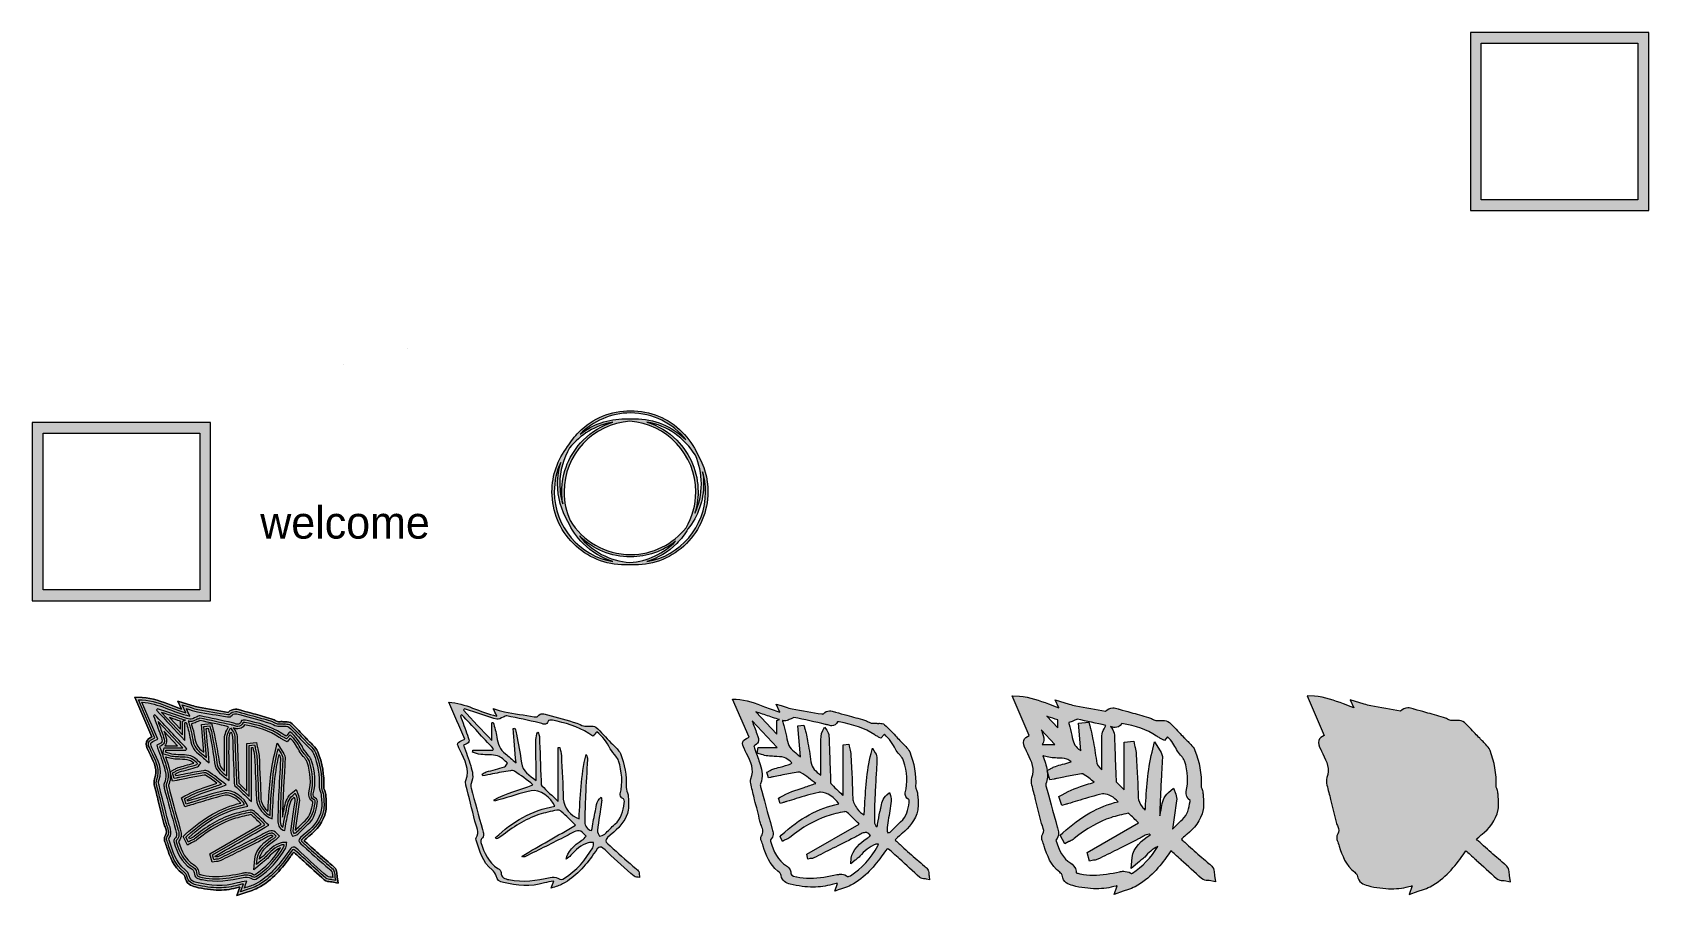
# Model space of a CAD drawing. Header units: inches. Extents: x 792 to 7891, y -1041 to 2748.
import ezdxf

# ---------------------------------------------------------------- set-up
doc = ezdxf.new("R2010")
doc.units = ezdxf.units.IN
doc.header["$MEASUREMENT"] = 0
doc.layers.add('Layer 1', color=7, linetype='Continuous')

msp = doc.modelspace()

# ---------------------------------------------------------------- texts
at = {"layer": 'Layer 1', "color": 7, "true_color": 0xffffff, "insert": (1792.7, 523.9), "char_height": 141.165, "attachment_point": 7}
msp.add_mtext('\\fMuthiara -Demo Version-|b0|i0|c0|p34;\\W1;welcome', dxfattribs=at)

# ---------------------------------------------------------------- blocks, each defined once
blk = doc.blocks.new('block 3')
at = {"layer": 'Layer 1', "lineweight": 0}
for points, knots in [([(2130.8, -958.9), (2130.6, -956.8), (2130.4, -954.5), (2130.1, -952), (2129.6, -944.8), (2128.9, -936.7), (2125.8, -928.4), (2122.3, -919.1), (2115.1, -913.5), (2109.9, -909.3), (2108.7, -908.4), (2107.7, -907.5), (2106.9, -906.8), (2096.1, -897.4), (2085.2, -888), (2074.6, -878.9), (2052.8, -860.2), (2030.2, -840.8), (2009.2, -820.9), (2002.9, -815), (1997.4, -810.1), (1992.9, -806.1), (1990.8, -804.3), (1987.8, -801.6), (1985.3, -799.3), (1990.6, -794.2), (1999.5, -786.6), (2006.6, -780.5), (2006.6, -780.5), (2010.3, -777.4), (2010.3, -777.4), (2038.3, -753.3), (2071.7, -719.3), (2080.7, -669.4), (2084.5, -648.3), (2082.7, -627.3), (2081, -607), (2080.7, -603.7), (2080.4, -600.5), (2080.2, -597.2), (2079.6, -589.2), (2076.8, -582.1), (2074.6, -576.3), (2073.5, -573.2), (2071.7, -568.5), (2071.7, -566.9), (2074.4, -512), (2065.4, -459), (2045, -409.4), (2040.6, -398.5), (2032.8, -390), (2026.6, -383.2), (2021.4, -377.4), (2015.9, -372.1), (2010.6, -366.9), (2006.9, -363.3), (2003.1, -359.6), (1999.6, -356), (1993.1, -349.2), (1986.4, -342.1), (1980, -335.2), (1964.9, -318.9), (1949.2, -302.1), (1932.4, -286.6), (1924, -278.7), (1913.1, -277.7), (1903.5, -277.7), (1902.2, -277.7), (1900.8, -277.7), (1899.3, -277.7), (1899.3, -277.7), (1899.2, -277.7), (1899.2, -277.7), (1898.1, -277.8), (1896.9, -277.8), (1895.8, -277.8), (1894.4, -277.8), (1893.4, -277.7), (1892.6, -277.7), (1890.6, -277.5), (1888.5, -277.5), (1886.2, -277.5), (1884.3, -277.5), (1882.5, -277.5), (1880.6, -277.6), (1880.6, -277.6), (1880.5, -277.6), (1880.5, -277.6), (1879, -277.6), (1877.5, -277.6), (1876, -277.6), (1874.8, -277.6), (1871.4, -277.6), (1869.2, -277.1), (1866.1, -276.2), (1862.3, -274.2), (1858.3, -272.1), (1853.1, -269.4), (1847.2, -266.4), (1840.3, -264.4), (1814.5, -256.9), (1788.3, -249.7), (1762.8, -242.7), (1746.2, -238.1), (1729.1, -233.4), (1712.3, -228.7), (1710.8, -228.2), (1709.3, -227.8), (1707.7, -227.3), (1700.7, -225.2), (1692.8, -222.8), (1684.1, -222.8), (1672, -222.8), (1661.2, -227.6), (1652.5, -236.7), (1652.2, -236.6), (1651.8, -236.6), (1651.6, -236.6), (1609.4, -229.7), (1564.7, -222.4), (1521.1, -214.2), (1512, -212.5), (1502.6, -209.5), (1491.7, -206.1), (1486, -204.3), (1480.1, -202.4), (1473.5, -200.5), (1473.5, -200.5), (1431.2, -188.1), (1431.2, -188.1), (1431.2, -188.1), (1446.9, -222), (1446.9, -222), (1431.5, -216.8), (1416.3, -211.1), (1401.6, -205.4), (1361.4, -190.1), (1319.8, -174.2), (1274, -171.9), (1274, -171.9), (1241.9, -170.3), (1241.9, -170.3), (1241.9, -170.3), (1316.9, -343.9), (1316.9, -343.9), (1305.1, -349.6), (1297, -355.4), (1293.2, -365.6), (1288.3, -378.8), (1293.8, -390), (1301.4, -405.6), (1302.3, -407.6), (1303.4, -409.8), (1304.6, -412.2), (1306.4, -416.1), (1308.4, -420), (1310.3, -423.9), (1328.1, -460.2), (1343.5, -491.5), (1329, -528), (1324.5, -539.2), (1326.4, -551.1), (1328.9, -561.3), (1334.2, -582.7), (1339.7, -604.3), (1345, -625.3), (1352.8, -656), (1360.8, -687.8), (1368.2, -719.2), (1369.9, -726.3), (1372.3, -733), (1374.7, -739.4), (1381.6, -758), (1383.5, -766), (1376.4, -775.8), (1368.3, -786.9), (1372.5, -800.8), (1373.9, -804.8), (1376.9, -812.9), (1379.7, -821.3), (1382.5, -829.5), (1396.2, -870.6), (1410.3, -913), (1450.7, -943.8), (1456.9, -948.6), (1460.7, -954.8), (1461, -956.9), (1466.5, -989.2), (1490.3, -998.6), (1507.7, -1002.9), (1545.2, -1012.1), (1579, -1016.6), (1611.3, -1016.6), (1641.4, -1016.6), (1670.7, -1012.6), (1698.3, -1004.6), (1699.9, -1004.1), (1701.5, -1003.7), (1703.2, -1003.3), (1703.2, -1003.3), (1689.6, -1041.2), (1689.6, -1041.2), (1689.6, -1041.2), (1729.4, -1026.9), (1729.4, -1026.9), (1736, -1024.6), (1742, -1022.7), (1747.9, -1020.8), (1760.6, -1016.8), (1771.5, -1013.3), (1782.3, -1007.5), (1847.1, -972.6), (1890.9, -918.3), (1925.2, -869.8), (1925.2, -869.8), (1927.3, -867), (1927.3, -867), (1930.5, -862.3), (1935.8, -854.8), (1939.6, -850.2), (1944.4, -854.1), (1952, -861), (1957, -865.6), (1957, -865.6), (1957.3, -865.9), (1957.3, -865.9), (1966.2, -874), (1975.1, -882), (1983.9, -890.1), (1983.9, -890.1), (1984.2, -890.5), (1984.2, -890.5), (2013.4, -917.1), (2043.6, -944.7), (2073.9, -971.3), (2082.5, -978.8), (2093.2, -979.7), (2101.1, -980.4), (2103.4, -980.6), (2105.6, -980.8), (2107.1, -981.1), (2107.1, -981.1), (2134.5, -986.6), (2134.5, -986.6), (2134.5, -986.6), (2130.8, -958.9), (2130.8, -958.9)], [0, 0, 0, 0, 1, 1, 1, 2, 2, 2, 3, 3, 3, 4, 4, 4, 5, 5, 5, 6, 6, 6, 7, 7, 7, 8, 8, 8, 9, 9, 9, 10, 10, 10, 11, 11, 11, 12, 12, 12, 13, 13, 13, 14, 14, 14, 15, 15, 15, 16, 16, 16, 17, 17, 17, 18, 18, 18, 19, 19, 19, 20, 20, 20, 21, 21, 21, 22, 22, 22, 23, 23, 23, 24, 24, 24, 25, 25, 25, 26, 26, 26, 27, 27, 27, 28, 28, 28, 29, 29, 29, 30, 30, 30, 31, 31, 31, 32, 32, 32, 33, 33, 33, 34, 34, 34, 35, 35, 35, 36, 36, 36, 37, 37, 37, 38, 38, 38, 39, 39, 39, 40, 40, 40, 41, 41, 41, 42, 42, 42, 43, 43, 43, 44, 44, 44, 45, 45, 45, 46, 46, 46, 47, 47, 47, 48, 48, 48, 49, 49, 49, 50, 50, 50, 51, 51, 51, 52, 52, 52, 53, 53, 53, 54, 54, 54, 55, 55, 55, 56, 56, 56, 57, 57, 57, 58, 58, 58, 59, 59, 59, 60, 60, 60, 61, 61, 61, 62, 62, 62, 63, 63, 63, 64, 64, 64, 65, 65, 65, 66, 66, 66, 67, 67, 67, 68, 68, 68, 69, 69, 69, 70, 70, 70, 71, 71, 71, 72, 72, 72, 73, 73, 73, 74, 74, 74, 75, 75, 75, 76, 76, 76, 77, 77, 77, 78, 78, 78, 79, 79, 79, 80, 80, 80, 81, 81, 81, 82, 82, 82, 82]), ([(1394.2, -259.2), (1396.4, -260), (1398.5, -260.7), (1400.6, -261.4), (1414.1, -266), (1428, -270.7), (1442, -275.2), (1442, -275.2), (1442, -309.8), (1442, -309.8), (1442, -309.8), (1394.2, -259.2), (1394.2, -259.2)], [0, 0, 0, 0, 1, 1, 1, 2, 2, 2, 3, 3, 3, 4, 4, 4, 4]), ([(1645.6, -314.2), (1634.8, -334.7), (1635.3, -355.4), (1635.8, -373.5), (1635.9, -379), (1636, -384.2), (1635.8, -389.2), (1635.2, -405.5), (1635.5, -421.9), (1635.8, -437.7), (1635.9, -445.3), (1636, -453.2), (1636, -460.9), (1636.1, -472.1), (1636.1, -483.2), (1636.1, -495.1), (1622, -483.2), (1613.9, -472.5), (1611.9, -455.2), (1608.3, -423.6), (1602.3, -392.1), (1596.4, -361.6), (1594.4, -351), (1592.3, -340.1), (1590.3, -329.3), (1589, -322.1), (1587, -315.5), (1585.1, -309.1), (1584.3, -306.4), (1583.5, -303.9), (1582.8, -301.3), (1582.8, -301.3), (1578.2, -285), (1578.2, -285), (1578.2, -285), (1534.1, -289.7), (1534.1, -289.7), (1534.1, -289.7), (1544.3, -411.6), (1544.3, -411.6), (1540.8, -408.7), (1537.4, -405.9), (1533.8, -403.2), (1516.7, -390.2), (1508.3, -373.2), (1503.8, -342.3), (1501.4, -326), (1496.9, -310.3), (1492.6, -295.1), (1491.8, -292.5), (1491, -289.7), (1490.3, -287), (1498, -286.1), (1504.9, -282.8), (1511, -279.8), (1513.7, -278.5), (1516.1, -277.3), (1518, -276.7), (1520.9, -275.7), (1523.4, -274.5), (1525.7, -273.4), (1526.1, -273.2), (1526.8, -272.8), (1527.6, -272.5), (1569.5, -281), (1612, -290.3), (1653.4, -299.5), (1653.4, -299.5), (1645.6, -314.2), (1645.6, -314.2)], [0, 0, 0, 0, 1, 1, 1, 2, 2, 2, 3, 3, 3, 4, 4, 4, 5, 5, 5, 6, 6, 6, 7, 7, 7, 8, 8, 8, 9, 9, 9, 10, 10, 10, 11, 11, 11, 12, 12, 12, 13, 13, 13, 14, 14, 14, 15, 15, 15, 16, 16, 16, 17, 17, 17, 18, 18, 18, 19, 19, 19, 20, 20, 20, 21, 21, 21, 22, 22, 22, 23, 23, 23, 23]), ([(1373.7, -383.1), (1376.1, -380.5), (1378.1, -377.4), (1379.6, -373.7), (1384.5, -361.1), (1380.2, -349), (1373.7, -330.7), (1372.3, -326.7), (1370.9, -322.8), (1369.5, -318.8), (1369.5, -318.8), (1429.8, -383.1), (1429.8, -383.1), (1429.8, -383.1), (1373.7, -383.1), (1373.7, -383.1)], [0, 0, 0, 0, 1, 1, 1, 2, 2, 2, 3, 3, 3, 4, 4, 4, 5, 5, 5, 5]), ([(1957.8, -672.8), (1957.8, -672.8), (1957.8, -672.6), (1957.8, -672.6), (1959.9, -658.8), (1962.1, -644.5), (1964.1, -630.4), (1965.4, -620.9), (1964.3, -611.5), (1960.6, -601.7), (1960.6, -601.7), (1950.7, -574.9), (1950.7, -574.9), (1950.7, -574.9), (1928.9, -593.4), (1928.9, -593.4), (1906.5, -612.5), (1902, -638), (1898.4, -658.6), (1897.4, -664), (1896.6, -669.2), (1895.4, -674), (1893.6, -681.4), (1892, -688.8), (1890.6, -696.2), (1890.8, -662.8), (1892.1, -630.5), (1893.3, -602.6), (1894.7, -573.1), (1896.4, -543), (1898.1, -514), (1898.1, -514), (1898.1, -513.6), (1898.1, -513.6), (1899.4, -490.9), (1900.8, -467.3), (1901.9, -444.2), (1902.5, -432.9), (1899.4, -421.9), (1892.7, -411.3), (1892.7, -411.3), (1867.7, -372.1), (1867.7, -372.1), (1867.7, -372.1), (1856.4, -417.2), (1856.4, -417.2), (1836.2, -498), (1831.7, -580.7), (1827.4, -660.7), (1827.4, -660.7), (1827, -667.9), (1826.8, -671.3), (1822.1, -667.3), (1817.5, -662.6), (1813.4, -657.4), (1802.8, -644.1), (1796.1, -628.8), (1795.7, -617.2), (1794, -561.9), (1791.4, -503), (1787.3, -426), (1786.8, -415.6), (1784.4, -406.2), (1782.1, -397.1), (1781.2, -393.4), (1780.3, -389.8), (1779.6, -386.4), (1779.6, -386.4), (1775.8, -368.4), (1775.8, -368.4), (1775.8, -368.4), (1734, -373.5), (1734, -373.5), (1734, -373.5), (1734, -581.9), (1734, -581.9), (1721.5, -570.1), (1709.6, -558.7), (1698.4, -547.2), (1698.2, -545.2), (1698.2, -542.4), (1698.2, -541.2), (1698.2, -539.3), (1698.2, -537.3), (1698.2, -535.2), (1697, -505), (1695.8, -474.6), (1694.7, -445.3), (1693.4, -411.6), (1692.1, -376.7), (1690.7, -342.3), (1690.3, -331.1), (1686.4, -320.7), (1679.2, -311.3), (1679.2, -311.3), (1674.2, -304.8), (1674.2, -304.8), (1677.1, -305.8), (1680.2, -306.8), (1683.5, -307.5), (1686.7, -308.3), (1690.2, -308.8), (1693.9, -308.8), (1703.2, -308.8), (1715.5, -305.6), (1724.2, -291.1), (1784.4, -303), (1833.3, -316.9), (1876.2, -346.6), (1881.2, -350), (1886.2, -352.6), (1891, -355.1), (1893, -356.1), (1895, -357.1), (1896.9, -358.2), (1896.9, -358.2), (1910.8, -365.7), (1910.8, -365.7), (1910.8, -365.7), (1924.9, -350.1), (1924.9, -350.1), (1942.6, -367.3), (1954.7, -387.6), (1964.4, -405.6), (1969.4, -414.8), (1975.7, -422.4), (1981.7, -429.7), (1984.9, -433.5), (1987.9, -437.2), (1990.6, -440.8), (1990.6, -440.8), (1991.1, -441.5), (1991.1, -441.5), (1994.5, -446.3), (1998, -451.2), (1999.2, -455), (2014.6, -503.4), (2017, -547.5), (2006.4, -589.8), (2003.4, -602), (2009.5, -623.4), (2023.8, -629.8), (2023.7, -630.6), (2023.6, -631.7), (2023.4, -633), (2018.8, -664.4), (2013.1, -692), (1989.4, -712.2), (1980.5, -719.8), (1972.6, -728.1), (1964.9, -736.1), (1958.6, -742.6), (1952.6, -748.8), (1946.3, -754.4), (1949.7, -727.2), (1953.8, -699.6), (1957.8, -672.8)], [0, 0, 0, 0, 1, 1, 1, 2, 2, 2, 3, 3, 3, 4, 4, 4, 5, 5, 5, 6, 6, 6, 7, 7, 7, 8, 8, 8, 9, 9, 9, 10, 10, 10, 11, 11, 11, 12, 12, 12, 13, 13, 13, 14, 14, 14, 15, 15, 15, 16, 16, 16, 17, 17, 17, 18, 18, 18, 19, 19, 19, 20, 20, 20, 21, 21, 21, 22, 22, 22, 23, 23, 23, 24, 24, 24, 25, 25, 25, 26, 26, 26, 27, 27, 27, 28, 28, 28, 29, 29, 29, 30, 30, 30, 31, 31, 31, 32, 32, 32, 33, 33, 33, 34, 34, 34, 35, 35, 35, 36, 36, 36, 37, 37, 37, 38, 38, 38, 39, 39, 39, 40, 40, 40, 41, 41, 41, 42, 42, 42, 43, 43, 43, 44, 44, 44, 45, 45, 45, 46, 46, 46, 47, 47, 47, 48, 48, 48, 49, 49, 49, 50, 50, 50, 51, 51, 51, 52, 52, 52, 52]), ([(1382.4, -434.2), (1391.3, -437), (1400.6, -439.8), (1410.8, -441), (1420.8, -442.1), (1430.7, -442.4), (1440.3, -442.8), (1455.4, -443.3), (1469.6, -443.8), (1482.2, -447.3), (1487.8, -448.8), (1494, -453.7), (1500.7, -459.5), (1488.4, -463.3), (1475.8, -466.8), (1463.5, -470.2), (1453.1, -473.1), (1442.3, -476.1), (1431.7, -479.3), (1425, -481.3), (1419.4, -484.7), (1414.9, -487.5), (1413.2, -488.5), (1411.7, -489.4), (1410.3, -490.1), (1410.3, -490.1), (1396.3, -497.7), (1396.3, -497.7), (1394.5, -486.3), (1391.3, -475.3), (1388.1, -465.1), (1384.6, -454.2), (1381.1, -443.5), (1377.3, -432.7), (1379, -433.2), (1380.7, -433.7), (1382.4, -434.2)], [0, 0, 0, 0, 1, 1, 1, 2, 2, 2, 3, 3, 3, 4, 4, 4, 5, 5, 5, 6, 6, 6, 7, 7, 7, 8, 8, 8, 9, 9, 9, 10, 10, 10, 11, 11, 11, 12, 12, 12, 12]), ([(1499.4, -905), (1464.5, -882.8), (1447.8, -848.4), (1433.8, -803.6), (1451.5, -784.2), (1445.3, -763.3), (1441.2, -749.2), (1440.8, -748), (1440.5, -746.8), (1440.2, -745.6), (1421.4, -679.2), (1403.8, -613.8), (1390.6, -564.2), (1389.5, -560), (1389.5, -557.2), (1389.6, -556.2), (1398.6, -536.2), (1399.2, -516.8), (1396.4, -498.7), (1396.4, -498.7), (1407.8, -538.8), (1407.8, -538.8), (1407.8, -538.8), (1425.9, -535.1), (1425.9, -535.1), (1430.5, -534.2), (1435, -533.3), (1439.6, -532.4), (1439.6, -532.4), (1439.7, -532.3), (1439.7, -532.3), (1449.4, -530.3), (1459.5, -528.3), (1469.3, -526.4), (1469.3, -526.4), (1480.8, -524.2), (1480.8, -524.2), (1502.4, -520.1), (1524.7, -515.9), (1546.5, -512.3), (1547.7, -512.2), (1549, -512), (1550.2, -512), (1551, -512), (1551.6, -512.1), (1551.9, -512.1), (1570.7, -524.6), (1587.4, -536.5), (1602.6, -548.1), (1591.3, -552.1), (1579.9, -555.8), (1568.8, -559.5), (1532.8, -571.3), (1495.5, -583.5), (1461.4, -603.7), (1461.4, -603.7), (1447.4, -612), (1447.4, -612), (1447.4, -612), (1460.9, -651.6), (1460.9, -651.6), (1460.9, -651.6), (1479.4, -646), (1479.4, -646), (1481.4, -645.4), (1483.4, -644.8), (1485.3, -644.2), (1489.4, -642.9), (1493.6, -641.6), (1497.7, -640.5), (1512, -636.3), (1526.3, -632), (1540.2, -627.7), (1572.3, -617.9), (1605.4, -607.8), (1638.2, -600.7), (1640.1, -600.3), (1642.1, -600.1), (1644.3, -600.1), (1663.9, -600.1), (1690.7, -615.5), (1707, -634.7), (1621.7, -654.8), (1542.4, -699.7), (1464.8, -771.7), (1464.8, -771.7), (1453.6, -782.1), (1453.6, -782.1), (1453.6, -782.1), (1473.3, -819.4), (1473.3, -819.4), (1473.3, -819.4), (1491.1, -809.9), (1491.1, -809.9), (1492.8, -809), (1494.8, -808), (1496.9, -807), (1502.4, -804.4), (1508.7, -801.4), (1514.7, -796.7), (1570.8, -751.9), (1621.8, -722.6), (1675.2, -704.6), (1699.5, -696.4), (1725.7, -690.8), (1751.1, -685.4), (1752, -685.5), (1753.3, -685.9), (1754, -686.3), (1768.6, -699.6), (1783.1, -713.9), (1797.2, -727.8), (1797.2, -727.8), (1571.4, -857.7), (1571.4, -857.7), (1571.4, -857.7), (1581.7, -894.8), (1581.7, -894.8), (1581.7, -894.8), (1599.7, -891.5), (1599.7, -891.5), (1600.5, -891.4), (1601.6, -891.3), (1602.9, -891.1), (1607.2, -890.6), (1613, -890), (1619, -887), (1672.7, -860.4), (1729.3, -832), (1797, -797.9), (1802.1, -795.4), (1806.8, -792.6), (1811.4, -790), (1818.3, -786), (1824.7, -782.2), (1831.1, -779.9), (1835.7, -778.1), (1840.5, -777.1), (1843.7, -777.1), (1844.5, -777.1), (1845, -777.1), (1845.1, -777.2), (1846.2, -777.6), (1847.4, -778.6), (1848.8, -779.9), (1848.3, -780.3), (1847.8, -780.7), (1847.3, -781), (1813.8, -800.8), (1773.3, -838.3), (1769.2, -879), (1769.2, -879), (1764.4, -927.2), (1764.4, -927.2), (1764.4, -927.2), (1801.8, -896.4), (1801.8, -896.4), (1803.7, -894.9), (1805.7, -893.4), (1807.8, -891.8), (1813, -887.8), (1819, -883.3), (1824.2, -877.4), (1840.5, -859.2), (1858.6, -841.3), (1881.4, -831.5), (1851.8, -880), (1814.4, -919.2), (1769.9, -948), (1767.9, -949.3), (1766.8, -949.8), (1766.2, -950), (1765.8, -949.8), (1764.8, -949.4), (1763.3, -948.3), (1753.2, -941.5), (1740.6, -940.1), (1731.8, -940.1), (1725.8, -940.1), (1719.6, -940.7), (1713.8, -942), (1676.9, -949.8), (1637.3, -957), (1598.1, -957), (1578, -957), (1559.5, -955.2), (1541.4, -951.4), (1541.4, -951.4), (1539.9, -951.1), (1539.9, -951.1), (1533.5, -949.8), (1526.4, -948.2), (1524, -946.3), (1523.7, -946), (1522.7, -945.3), (1522.9, -939.7), (1523.6, -921.8), (1505.1, -908.6), (1499.4, -905)], [0, 0, 0, 0, 1, 1, 1, 2, 2, 2, 3, 3, 3, 4, 4, 4, 5, 5, 5, 6, 6, 6, 7, 7, 7, 8, 8, 8, 9, 9, 9, 10, 10, 10, 11, 11, 11, 12, 12, 12, 13, 13, 13, 14, 14, 14, 15, 15, 15, 16, 16, 16, 17, 17, 17, 18, 18, 18, 19, 19, 19, 20, 20, 20, 21, 21, 21, 22, 22, 22, 23, 23, 23, 24, 24, 24, 25, 25, 25, 26, 26, 26, 27, 27, 27, 28, 28, 28, 29, 29, 29, 30, 30, 30, 31, 31, 31, 32, 32, 32, 33, 33, 33, 34, 34, 34, 35, 35, 35, 36, 36, 36, 37, 37, 37, 38, 38, 38, 39, 39, 39, 40, 40, 40, 41, 41, 41, 42, 42, 42, 43, 43, 43, 44, 44, 44, 45, 45, 45, 46, 46, 46, 47, 47, 47, 48, 48, 48, 49, 49, 49, 50, 50, 50, 51, 51, 51, 52, 52, 52, 53, 53, 53, 54, 54, 54, 55, 55, 55, 56, 56, 56, 57, 57, 57, 58, 58, 58, 59, 59, 59, 60, 60, 60, 61, 61, 61, 62, 62, 62, 63, 63, 63, 64, 64, 64, 65, 65, 65, 66, 66, 66, 66])]:
    blk.add_open_spline(points, degree=3, knots=knots, dxfattribs=at)
blk = doc.blocks.new('block 4')
at = {"layer": 'Layer 1', "lineweight": 0}
for points, knots in [([(2120.9, -960.2), (2120.6, -957.8), (2120.4, -955.4), (2120.2, -952.8), (2119.6, -945.9), (2119.1, -938.9), (2116.4, -931.9), (2113.9, -925.2), (2108.5, -920.9), (2103.7, -917.1), (2102.4, -916.1), (2101.3, -915.2), (2100.3, -914.3), (2089.6, -905), (2078.7, -895.6), (2068.1, -886.5), (2046.2, -867.7), (2023.5, -848.2), (2002.3, -828.1), (1996.2, -822.3), (1990.7, -817.5), (1986.3, -813.6), (1980.2, -808.2), (1973.2, -802.1), (1972.2, -799.6), (1973.5, -795.7), (1986.4, -784.6), (2000.1, -773), (2000.1, -773), (2003.8, -769.8), (2003.8, -769.8), (2030.6, -746.8), (2062.4, -714.5), (2070.8, -667.6), (2074.4, -647.9), (2072.7, -627.5), (2071, -607.9), (2070.7, -604.5), (2070.4, -601.2), (2070.2, -598), (2069.7, -591.4), (2067.4, -585.3), (2065.3, -579.9), (2063.4, -574.9), (2061.6, -570.1), (2061.8, -566.4), (2064.3, -513), (2055.6, -461.5), (2035.7, -413.2), (2032, -404), (2025.2, -396.5), (2019.2, -389.9), (2014.2, -384.3), (2008.8, -379.1), (2003.6, -374.1), (1999.9, -370.5), (1996, -366.7), (1992.4, -362.9), (1985.8, -356), (1979.2, -348.9), (1972.7, -342), (1957.7, -325.9), (1942.1, -309.2), (1925.6, -293.9), (1919.8, -288.4), (1911.5, -287.7), (1903.5, -287.7), (1902.2, -287.7), (1900.8, -287.7), (1899.5, -287.7), (1898.2, -287.8), (1897, -287.8), (1895.8, -287.8), (1894.2, -287.8), (1892.9, -287.7), (1891.9, -287.7), (1890.2, -287.5), (1888.3, -287.5), (1886.2, -287.5), (1884.4, -287.5), (1882.6, -287.5), (1880.9, -287.6), (1879.2, -287.6), (1877.6, -287.6), (1876, -287.6), (1873.3, -287.6), (1869.7, -287.5), (1866.7, -286.7), (1862.5, -285.6), (1858.2, -283.4), (1853.6, -281), (1848.6, -278.4), (1843.4, -275.7), (1837.5, -274), (1811.8, -266.5), (1785.5, -259.3), (1760.2, -252.3), (1743.6, -247.8), (1726.4, -243), (1709.6, -238.3), (1708, -237.9), (1706.4, -237.4), (1704.8, -236.9), (1698.2, -234.9), (1691.3, -232.8), (1684.1, -232.8), (1673.5, -232.8), (1664.5, -237.4), (1657.3, -246.5), (1656.6, -246.6), (1655.5, -246.7), (1653.9, -246.7), (1652.5, -246.7), (1651.1, -246.6), (1650, -246.4), (1607.8, -239.6), (1562.9, -232.2), (1519.3, -224), (1509.5, -222.2), (1499.9, -219.2), (1488.7, -215.6), (1483, -213.8), (1477.2, -212), (1470.7, -210.1), (1470.7, -210.1), (1449.5, -203.9), (1449.5, -203.9), (1449.5, -203.9), (1465.5, -238.1), (1465.5, -238.1), (1442.2, -231.6), (1419.8, -223.1), (1398, -214.8), (1358.5, -199.7), (1317.7, -184.1), (1273.5, -181.9), (1273.5, -181.9), (1257.4, -181.1), (1257.4, -181.1), (1257.4, -181.1), (1330, -349), (1330, -349), (1313.7, -356.1), (1305.7, -360.6), (1302.5, -369.1), (1299.1, -378.2), (1303.4, -386.9), (1310.3, -401.2), (1311.3, -403.2), (1312.4, -405.5), (1313.6, -407.8), (1315.4, -411.7), (1317.3, -415.6), (1319.3, -419.5), (1337.3, -456.3), (1354.4, -491.1), (1338.3, -531.7), (1334.8, -540.3), (1336.5, -550.3), (1338.7, -558.9), (1343.9, -580.3), (1349.4, -601.9), (1354.7, -622.8), (1362.5, -653.6), (1370.6, -685.5), (1377.9, -716.9), (1379.5, -723.5), (1381.8, -729.8), (1384.1, -735.9), (1391.1, -755), (1394.9, -767.4), (1384.5, -781.6), (1379.2, -789), (1382.6, -799.3), (1383.3, -801.3), (1386.3, -809.5), (1389.2, -818.1), (1391.9, -826.4), (1405.2, -866), (1418.8, -907), (1456.7, -935.9), (1463.9, -941.4), (1469.9, -949.5), (1470.9, -955.2), (1475.3, -981.5), (1494.2, -989.3), (1510.1, -993.2), (1546.8, -1002.2), (1579.8, -1006.6), (1611.3, -1006.6), (1640.4, -1006.6), (1668.8, -1002.7), (1695.6, -995), (1702.7, -993), (1710.1, -991.6), (1718.5, -990.2), (1718.5, -990.2), (1706.2, -1024.6), (1706.2, -1024.6), (1706.2, -1024.6), (1726.1, -1017.5), (1726.1, -1017.5), (1732.8, -1015.1), (1738.9, -1013.2), (1744.8, -1011.3), (1757, -1007.4), (1767.6, -1004.1), (1777.6, -998.7), (1840.6, -964.7), (1883.4, -911.6), (1917.1, -864), (1917.1, -864), (1919.1, -861.2), (1919.1, -861.2), (1926.2, -851.1), (1935.1, -838.5), (1938.2, -837.9), (1941.6, -837.9), (1952.8, -848.2), (1963.7, -858.2), (1963.7, -858.2), (1964.1, -858.5), (1964.1, -858.5), (1973.1, -866.7), (1982, -874.9), (1991, -883.1), (2020.1, -909.7), (2050.2, -937.3), (2080.5, -963.7), (2086.6, -969.1), (2094.8, -969.8), (2101.9, -970.5), (2104.6, -970.7), (2107, -970.9), (2109, -971.3), (2109, -971.3), (2122.7, -974.1), (2122.7, -974.1), (2122.7, -974.1), (2120.9, -960.2), (2120.9, -960.2)], [0, 0, 0, 0, 1, 1, 1, 2, 2, 2, 3, 3, 3, 4, 4, 4, 5, 5, 5, 6, 6, 6, 7, 7, 7, 8, 8, 8, 9, 9, 9, 10, 10, 10, 11, 11, 11, 12, 12, 12, 13, 13, 13, 14, 14, 14, 15, 15, 15, 16, 16, 16, 17, 17, 17, 18, 18, 18, 19, 19, 19, 20, 20, 20, 21, 21, 21, 22, 22, 22, 23, 23, 23, 24, 24, 24, 25, 25, 25, 26, 26, 26, 27, 27, 27, 28, 28, 28, 29, 29, 29, 30, 30, 30, 31, 31, 31, 32, 32, 32, 33, 33, 33, 34, 34, 34, 35, 35, 35, 36, 36, 36, 37, 37, 37, 38, 38, 38, 39, 39, 39, 40, 40, 40, 41, 41, 41, 42, 42, 42, 43, 43, 43, 44, 44, 44, 45, 45, 45, 46, 46, 46, 47, 47, 47, 48, 48, 48, 49, 49, 49, 50, 50, 50, 51, 51, 51, 52, 52, 52, 53, 53, 53, 54, 54, 54, 55, 55, 55, 56, 56, 56, 57, 57, 57, 58, 58, 58, 59, 59, 59, 60, 60, 60, 61, 61, 61, 62, 62, 62, 63, 63, 63, 64, 64, 64, 65, 65, 65, 66, 66, 66, 67, 67, 67, 68, 68, 68, 69, 69, 69, 70, 70, 70, 71, 71, 71, 72, 72, 72, 73, 73, 73, 74, 74, 74, 75, 75, 75, 76, 76, 76, 77, 77, 77, 78, 78, 78, 79, 79, 79, 80, 80, 80, 80]), ([(1731.8, -950.1), (1726.5, -950.1), (1721, -950.6), (1715.9, -951.7), (1678.4, -959.7), (1638.2, -967), (1598.1, -967), (1577.3, -967), (1558.1, -965.1), (1539.3, -961.2), (1539.3, -961.2), (1537.8, -960.9), (1537.8, -960.9), (1518.5, -956.8), (1512.3, -954.3), (1512.9, -939.3), (1513.4, -926.4), (1497.2, -915.5), (1494, -913.4), (1456.1, -889.4), (1438.5, -852.6), (1423.8, -804.8), (1423.3, -803.5), (1423.5, -800.6), (1424, -799.3), (1440.8, -783.3), (1435.7, -766), (1431.6, -752), (1431.2, -750.8), (1430.9, -749.6), (1430.5, -748.3), (1411.7, -681.8), (1394.2, -616.4), (1380.9, -566.8), (1379.1, -559.9), (1379.3, -554.7), (1380.2, -552.6), (1393.9, -522.7), (1386.9, -494.4), (1378.6, -468.1), (1372, -447.3), (1364.9, -427.1), (1357.3, -405.8), (1355.1, -399.4), (1352.8, -392.9), (1350.5, -386.3), (1360.8, -381.7), (1367.3, -377.6), (1370.2, -370.1), (1373.8, -361), (1370.2, -350.8), (1364.3, -334), (1357.5, -314.8), (1350.5, -295.4), (1343.7, -276.5), (1343.7, -276.5), (1452.8, -393.1), (1452.8, -393.1), (1452.8, -393.1), (1370.4, -393.1), (1370.4, -393.1), (1370.4, -393.1), (1365.6, -419.1), (1365.6, -419.1), (1365.6, -419.1), (1374.5, -421.5), (1374.5, -421.5), (1378.1, -422.4), (1381.6, -423.5), (1385.3, -424.6), (1393.8, -427.3), (1402.7, -430), (1411.9, -431), (1421.5, -432.1), (1431.2, -432.5), (1440.6, -432.8), (1456.3, -433.3), (1471.1, -433.8), (1484.9, -437.6), (1493.8, -440.1), (1502.4, -447.6), (1511.4, -455.6), (1513.5, -457.4), (1515.6, -459.3), (1517.7, -461.1), (1516.4, -462.9), (1514.9, -465.1), (1514.1, -465.7), (1498.4, -470.9), (1482, -475.4), (1466.2, -479.8), (1455.9, -482.7), (1445.1, -485.7), (1434.6, -488.9), (1429.1, -490.5), (1424.3, -493.4), (1420.1, -496), (1418.3, -497.1), (1416.7, -498.1), (1415.1, -499), (1415.1, -499), (1408, -502.8), (1408, -502.8), (1408, -502.8), (1414.9, -527.2), (1414.9, -527.2), (1414.9, -527.2), (1424, -525.3), (1424, -525.3), (1428.5, -524.4), (1433, -523.5), (1437.6, -522.6), (1447.4, -520.6), (1457.5, -518.5), (1467.5, -516.6), (1467.5, -516.6), (1478.9, -514.4), (1478.9, -514.4), (1500.6, -510.3), (1522.9, -506), (1544.9, -502.5), (1546.7, -502.2), (1548.5, -502), (1550.2, -502), (1553.8, -502), (1555.8, -502.7), (1556.4, -503.1), (1581.8, -520), (1603.3, -535.5), (1623, -551.3), (1606, -557.8), (1588.7, -563.5), (1571.9, -569), (1536.4, -580.6), (1499.7, -592.6), (1466.5, -612.3), (1466.5, -612.3), (1459.5, -616.5), (1459.5, -616.5), (1459.5, -616.5), (1467.2, -639.3), (1467.2, -639.3), (1467.2, -639.3), (1476.5, -636.5), (1476.5, -636.5), (1478.5, -635.8), (1480.4, -635.2), (1482.4, -634.6), (1486.5, -633.4), (1490.8, -632.1), (1494.9, -630.8), (1509.1, -626.8), (1523.4, -622.4), (1537.3, -618.1), (1569.5, -608.3), (1602.9, -598.1), (1636.1, -590.9), (1638.7, -590.4), (1641.4, -590.1), (1644.3, -590.1), (1672.1, -590.1), (1708.6, -614.5), (1723.8, -641.3), (1634.8, -659.1), (1552.2, -704.2), (1471.6, -779), (1471.6, -779), (1466, -784.2), (1466, -784.2), (1466, -784.2), (1477.5, -805.8), (1477.5, -805.8), (1477.5, -805.8), (1486.3, -801.1), (1486.3, -801.1), (1488.3, -800.1), (1490.4, -799.1), (1492.6, -798), (1497.9, -795.5), (1503.4, -792.9), (1508.4, -788.9), (1565.4, -743.3), (1617.4, -713.5), (1672, -695.1), (1697, -686.6), (1723.8, -681), (1749.7, -675.5), (1749.8, -675.5), (1750.2, -675.4), (1750.9, -675.4), (1754.4, -675.4), (1758.8, -677.1), (1760.4, -678.6), (1776.1, -692.9), (1791.6, -708.2), (1806.6, -722.9), (1808.9, -725.2), (1811.2, -727.5), (1813.6, -729.9), (1813.6, -729.9), (1583.1, -862.5), (1583.1, -862.5), (1583.1, -862.5), (1588.9, -883.3), (1588.9, -883.3), (1588.9, -883.3), (1597.9, -881.7), (1597.9, -881.7), (1599, -881.5), (1600.4, -881.3), (1601.8, -881.2), (1605.7, -880.8), (1610.2, -880.3), (1614.6, -878.1), (1668.3, -851.4), (1724.9, -823.1), (1792.5, -789), (1797.3, -786.6), (1801.9, -783.9), (1806.4, -781.3), (1813.6, -777.1), (1820.4, -773.2), (1827.5, -770.5), (1833.4, -768.3), (1839.2, -767.1), (1843.7, -767.1), (1846.3, -767.1), (1847.9, -767.5), (1848.7, -767.8), (1853.3, -769.7), (1857.8, -774.5), (1862.5, -779.7), (1862.7, -779.9), (1862.8, -780), (1863, -780.2), (1859.4, -784), (1856, -787.5), (1852.3, -789.6), (1818.4, -809.6), (1782.6, -845.3), (1779.2, -880), (1779.2, -880), (1776.8, -904), (1776.8, -904), (1776.8, -904), (1795.5, -888.7), (1795.5, -888.7), (1797.5, -887), (1799.5, -885.5), (1801.7, -883.8), (1806.9, -879.9), (1812.2, -875.9), (1816.8, -870.8), (1836.1, -849.1), (1858, -827.9), (1887.5, -818.6), (1890.3, -817.7), (1893.8, -817.5), (1896.9, -817.5), (1897.3, -817.5), (1897.7, -817.6), (1898.1, -817.6), (1897.8, -820.9), (1897.3, -824.1), (1896.3, -825.9), (1865, -880.8), (1824.3, -924.6), (1775.3, -956.4), (1771.3, -959), (1768.5, -960.1), (1766.2, -960.1), (1764, -960.1), (1761.2, -959), (1757.7, -956.6), (1749.7, -951.2), (1739.2, -950.1), (1731.8, -950.1)], [0, 0, 0, 0, 1, 1, 1, 2, 2, 2, 3, 3, 3, 4, 4, 4, 5, 5, 5, 6, 6, 6, 7, 7, 7, 8, 8, 8, 9, 9, 9, 10, 10, 10, 11, 11, 11, 12, 12, 12, 13, 13, 13, 14, 14, 14, 15, 15, 15, 16, 16, 16, 17, 17, 17, 18, 18, 18, 19, 19, 19, 20, 20, 20, 21, 21, 21, 22, 22, 22, 23, 23, 23, 24, 24, 24, 25, 25, 25, 26, 26, 26, 27, 27, 27, 28, 28, 28, 29, 29, 29, 30, 30, 30, 31, 31, 31, 32, 32, 32, 33, 33, 33, 34, 34, 34, 35, 35, 35, 36, 36, 36, 37, 37, 37, 38, 38, 38, 39, 39, 39, 40, 40, 40, 41, 41, 41, 42, 42, 42, 43, 43, 43, 44, 44, 44, 45, 45, 45, 46, 46, 46, 47, 47, 47, 48, 48, 48, 49, 49, 49, 50, 50, 50, 51, 51, 51, 52, 52, 52, 53, 53, 53, 54, 54, 54, 55, 55, 55, 56, 56, 56, 57, 57, 57, 58, 58, 58, 59, 59, 59, 60, 60, 60, 61, 61, 61, 62, 62, 62, 63, 63, 63, 64, 64, 64, 65, 65, 65, 66, 66, 66, 67, 67, 67, 68, 68, 68, 69, 69, 69, 70, 70, 70, 71, 71, 71, 72, 72, 72, 73, 73, 73, 74, 74, 74, 75, 75, 75, 76, 76, 76, 77, 77, 77, 78, 78, 78, 79, 79, 79, 80, 80, 80, 81, 81, 81, 82, 82, 82, 83, 83, 83, 84, 84, 84, 85, 85, 85, 86, 86, 86, 87, 87, 87, 88, 88, 88, 89, 89, 89, 90, 90, 90, 91, 91, 91, 92, 92, 92, 92]), ([(1359.7, -237.2), (1364.8, -238.8), (1369.8, -240.5), (1374.8, -242.1), (1384.5, -245.3), (1394.3, -248.7), (1403.8, -251.9), (1423.4, -258.6), (1443.6, -265.5), (1463.9, -271.6), (1463.9, -271.6), (1452, -274.6), (1452, -274.6), (1452, -274.6), (1452, -335), (1452, -335), (1452, -335), (1359.7, -237.2), (1359.7, -237.2)], [0, 0, 0, 0, 1, 1, 1, 2, 2, 2, 3, 3, 3, 4, 4, 4, 5, 5, 5, 6, 6, 6, 6]), ([(1936.1, -756.1), (1939.4, -727.9), (1943.8, -699.1), (1947.9, -671.3), (1950, -657.5), (1952.1, -643.1), (1954.2, -629), (1955.3, -621.2), (1954.3, -613.4), (1951.3, -605.2), (1951.3, -605.2), (1946.3, -591.8), (1946.3, -591.8), (1946.3, -591.8), (1935.4, -601), (1935.4, -601), (1915.7, -617.7), (1911.8, -640.3), (1908.3, -660.3), (1907.3, -665.9), (1906.3, -671.2), (1905.1, -676.3), (1900.9, -693.9), (1897.9, -711.2), (1894.7, -729.6), (1894, -733.6), (1893.3, -737.6), (1892.6, -741.7), (1884.6, -736.6), (1880.7, -728.5), (1880.6, -717.3), (1880.3, -676.3), (1881.8, -636.1), (1883.3, -602.1), (1884.7, -572.5), (1886.4, -542.3), (1888.1, -513.1), (1889.4, -490.4), (1890.8, -466.8), (1891.9, -443.7), (1892.4, -434.5), (1889.8, -425.5), (1884.2, -416.7), (1884.2, -416.7), (1871.8, -397.1), (1871.8, -397.1), (1871.8, -397.1), (1866.1, -419.7), (1866.1, -419.7), (1846.1, -499.5), (1841.7, -581.7), (1837.4, -661.2), (1836.9, -670.4), (1836.4, -679.8), (1835.9, -689.2), (1825.2, -683.9), (1814.6, -675), (1805.5, -663.6), (1793.6, -648.5), (1786.2, -631.3), (1785.7, -617.5), (1784, -562.3), (1781.4, -503.4), (1777.3, -426.5), (1776.8, -417.1), (1774.6, -408.2), (1772.4, -399.5), (1771.5, -395.7), (1770.5, -392.1), (1769.8, -388.4), (1769.8, -388.4), (1767.9, -379.4), (1767.9, -379.4), (1767.9, -379.4), (1744, -382.4), (1744, -382.4), (1744, -382.4), (1744, -604.9), (1744, -604.9), (1742.6, -603.6), (1741.1, -602.3), (1739.7, -601), (1721.8, -584.1), (1704.8, -568.3), (1689.1, -552), (1688.2, -550.2), (1688.2, -544.4), (1688.2, -541.2), (1688.2, -539.4), (1688.2, -537.5), (1688.2, -535.6), (1687, -505.6), (1685.8, -475.1), (1684.7, -445.6), (1683.4, -411.9), (1682.1, -377), (1680.7, -342.7), (1680.4, -333.6), (1677.2, -325.1), (1671.3, -317.4), (1671.3, -317.4), (1661.8, -305.1), (1661.8, -305.1), (1661.8, -305.1), (1654.5, -318.9), (1654.5, -318.9), (1644.9, -337.1), (1645.3, -355.5), (1645.8, -373.3), (1645.9, -379), (1646, -384.3), (1645.8, -389.6), (1645.3, -405.6), (1645.5, -421.9), (1645.8, -437.5), (1645.9, -445.2), (1646, -453.1), (1646, -460.8), (1646.1, -476.6), (1646.1, -492.1), (1646.1, -510), (1646.1, -511.9), (1646.1, -513.8), (1646.1, -515.7), (1623.2, -498.4), (1605.2, -484.4), (1602, -456.4), (1598.4, -425.1), (1592.4, -393.8), (1586.6, -363.5), (1584.6, -352.9), (1582.5, -341.9), (1580.5, -331.1), (1579.3, -324.5), (1577.4, -318.1), (1575.5, -312), (1574.7, -309.3), (1573.9, -306.7), (1573.2, -304), (1573.2, -304), (1570.9, -295.9), (1570.9, -295.9), (1570.9, -295.9), (1544.8, -298.6), (1544.8, -298.6), (1544.8, -298.6), (1556.3, -435.1), (1556.3, -435.1), (1546.2, -426.2), (1537.3, -418.5), (1527.8, -411.2), (1508.6, -396.6), (1498.8, -377.1), (1493.9, -343.8), (1491.6, -328.1), (1487.2, -312.7), (1483, -297.9), (1481.1, -291.5), (1479.2, -284.9), (1477.6, -278.4), (1477.6, -278.4), (1476.8, -275.4), (1476.8, -275.4), (1478.1, -275.8), (1479.4, -276.1), (1480.8, -276.5), (1482.5, -277), (1484.4, -277.2), (1486.3, -277.2), (1493.4, -277.2), (1500.2, -274), (1506.6, -270.8), (1509.5, -269.4), (1512.3, -268.1), (1514.7, -267.2), (1517.1, -266.4), (1519.2, -265.4), (1521.3, -264.4), (1523, -263.5), (1525.6, -262.3), (1526.7, -262.1), (1573.3, -271.5), (1620.6, -282), (1666.4, -292.1), (1666.4, -292.1), (1668.2, -292.5), (1668.2, -292.5), (1670.6, -293.1), (1673.3, -294), (1676.2, -294.9), (1681.8, -296.8), (1687.7, -298.8), (1693.9, -298.8), (1704.9, -298.8), (1713, -292.8), (1718.2, -281), (1718.9, -280.9), (1719.8, -280.9), (1720.7, -280.9), (1722.7, -280.9), (1724.6, -281), (1725.8, -281.3), (1787.4, -293.3), (1837.5, -307.7), (1881.9, -338.3), (1886.3, -341.4), (1891, -343.8), (1895.6, -346.1), (1897.6, -347.2), (1899.7, -348.3), (1901.8, -349.4), (1901.8, -349.4), (1908.7, -353.2), (1908.7, -353.2), (1908.7, -353.2), (1924.2, -335.9), (1924.2, -335.9), (1946.9, -355.3), (1961.7, -379.4), (1973.2, -400.8), (1977.7, -409.2), (1983.7, -416.4), (1989.4, -423.3), (1992.7, -427.3), (1995.9, -431), (1998.7, -435), (1998.7, -435), (1999.2, -435.7), (1999.2, -435.7), (2003.1, -441.1), (2007.1, -446.6), (2008.8, -452), (2024.7, -502.2), (2027.1, -548.1), (2016.2, -592.2), (2014, -600.9), (2018.9, -617.6), (2028.9, -621.1), (2033.9, -622.8), (2034.9, -623.5), (2033.3, -634.5), (2028.6, -666.7), (2022.2, -697.4), (1995.9, -719.8), (1987.4, -727.1), (1979.6, -735.2), (1972.1, -743), (1965.1, -750.2), (1958.5, -757.1), (1951.3, -763.4), (1948.9, -765.5), (1944.6, -766.9), (1940, -768.4), (1938, -764), (1935.7, -759), (1936.1, -756.1)], [0, 0, 0, 0, 1, 1, 1, 2, 2, 2, 3, 3, 3, 4, 4, 4, 5, 5, 5, 6, 6, 6, 7, 7, 7, 8, 8, 8, 9, 9, 9, 10, 10, 10, 11, 11, 11, 12, 12, 12, 13, 13, 13, 14, 14, 14, 15, 15, 15, 16, 16, 16, 17, 17, 17, 18, 18, 18, 19, 19, 19, 20, 20, 20, 21, 21, 21, 22, 22, 22, 23, 23, 23, 24, 24, 24, 25, 25, 25, 26, 26, 26, 27, 27, 27, 28, 28, 28, 29, 29, 29, 30, 30, 30, 31, 31, 31, 32, 32, 32, 33, 33, 33, 34, 34, 34, 35, 35, 35, 36, 36, 36, 37, 37, 37, 38, 38, 38, 39, 39, 39, 40, 40, 40, 41, 41, 41, 42, 42, 42, 43, 43, 43, 44, 44, 44, 45, 45, 45, 46, 46, 46, 47, 47, 47, 48, 48, 48, 49, 49, 49, 50, 50, 50, 51, 51, 51, 52, 52, 52, 53, 53, 53, 54, 54, 54, 55, 55, 55, 56, 56, 56, 57, 57, 57, 58, 58, 58, 59, 59, 59, 60, 60, 60, 61, 61, 61, 62, 62, 62, 63, 63, 63, 64, 64, 64, 65, 65, 65, 66, 66, 66, 67, 67, 67, 68, 68, 68, 69, 69, 69, 70, 70, 70, 71, 71, 71, 72, 72, 72, 73, 73, 73, 74, 74, 74, 75, 75, 75, 76, 76, 76, 77, 77, 77, 78, 78, 78, 79, 79, 79, 80, 80, 80, 81, 81, 81, 82, 82, 82, 83, 83, 83, 84, 84, 84, 85, 85, 85, 85])]:
    blk.add_open_spline(points, degree=3, knots=knots, dxfattribs=at)
blk = doc.blocks.new('block 5')
at = {"layer": 'Layer 1', "lineweight": 0}
for points, knots in [([(2107.1, -935.5), (2105, -930), (2098.5, -926.1), (2093.7, -921.9), (2060.9, -893.1), (2027.1, -865.4), (1995.4, -835.4), (1954.6, -796.8), (1947.1, -805.2), (1997.2, -762.2), (2028, -735.8), (2053.7, -706.2), (2061, -665.8), (2064.9, -644.2), (2061.9, -621), (2060.2, -598.7), (2059.4, -587.6), (2051.2, -576.7), (2051.8, -565.9), (2054.2, -514.2), (2046.1, -464.6), (2026.5, -417), (2023.4, -409.4), (2017.4, -402.8), (2011.8, -396.6), (2003.4, -387.3), (1993.9, -378.9), (1985.2, -369.9), (1963.2, -346.9), (1942.1, -322.9), (1918.8, -301.2), (1913.2, -296), (1900.6, -298.3), (1891.2, -297.6), (1882.1, -297), (1872.6, -298.7), (1864.1, -296.4), (1853.9, -293.7), (1844.9, -286.5), (1834.7, -283.6), (1792.2, -271.3), (1749.4, -259.9), (1706.8, -247.9), (1691.7, -243.7), (1676.9, -236.7), (1664.2, -253.8), (1661.9, -256.9), (1653.6, -257.1), (1648.4, -256.3), (1604.7, -249.2), (1560.9, -242), (1517.4, -233.9), (1502, -231), (1487.1, -225.3), (1467.9, -219.7), (1473.3, -231.3), (1476.7, -238.5), (1483.4, -252.9), (1408.3, -236.7), (1346.2, -195.6), (1273, -191.9), (1296.7, -246.7), (1319.7, -299.9), (1343.1, -354.2), (1303.4, -371.2), (1306.4, -369.8), (1322.6, -403.5), (1342.2, -444.5), (1367.2, -486), (1347.6, -535.4), (1345.2, -541.4), (1346.7, -549.8), (1348.4, -556.5), (1361.3, -609.3), (1375.3, -661.8), (1387.7, -714.6), (1393.3, -738.3), (1411.3, -761.7), (1392.6, -787.5), (1391, -789.8), (1391.6, -794.8), (1392.7, -797.9), (1409.8, -844.5), (1419.6, -895), (1462.8, -927.9), (1470.8, -934.1), (1479.1, -944.2), (1480.7, -953.5), (1484.1, -973), (1496.6, -979.6), (1512.5, -983.5), (1572.4, -998.3), (1632.4, -1002.8), (1692.8, -985.4), (1705.2, -981.8), (1718.1, -980.4), (1733.8, -977.5), (1729.9, -988.2), (1727.6, -994.5), (1722.7, -1008.1), (1743.1, -1000.8), (1759, -997.3), (1772.8, -989.9), (1830.4, -958.9), (1871.9, -910.5), (1908.9, -858.3), (1936.4, -819.5), (1935.4, -818.8), (1970.8, -851.1), (2009.4, -886.3), (2047.7, -921.8), (2087.1, -956.2), (2092.4, -960.9), (2102.9, -959.9), (2111, -961.5), (2109.9, -952.8), (2110.1, -943.5), (2107.1, -935.5)], [0, 0, 0, 0, 1, 1, 1, 2, 2, 2, 3, 3, 3, 4, 4, 4, 5, 5, 5, 6, 6, 6, 7, 7, 7, 8, 8, 8, 9, 9, 9, 10, 10, 10, 11, 11, 11, 12, 12, 12, 13, 13, 13, 14, 14, 14, 15, 15, 15, 16, 16, 16, 17, 17, 17, 18, 18, 18, 19, 19, 19, 20, 20, 20, 21, 21, 21, 22, 22, 22, 23, 23, 23, 24, 24, 24, 25, 25, 25, 26, 26, 26, 27, 27, 27, 28, 28, 28, 29, 29, 29, 30, 30, 30, 31, 31, 31, 32, 32, 32, 33, 33, 33, 34, 34, 34, 35, 35, 35, 36, 36, 36, 37, 37, 37, 38, 38, 38, 39, 39, 39, 39]), ([(1905, -830.9), (1874, -885.1), (1833.5, -930.6), (1780.8, -964.8), (1771.1, -971), (1763.6, -972.7), (1752.1, -964.9), (1743.7, -959.2), (1728.9, -959.2), (1718, -961.5), (1658.2, -974.2), (1598.4, -983.8), (1537.3, -971), (1519.6, -967.3), (1501.9, -964.3), (1502.9, -939), (1503.1, -933.3), (1494.8, -925.8), (1488.7, -921.8), (1446.4, -895), (1428.1, -852.8), (1414.2, -807.8), (1412.8, -803.2), (1413.6, -795.3), (1416.6, -792.5), (1430.8, -779.5), (1425.1, -765.9), (1420.9, -751.1), (1403.8, -690.6), (1387.4, -630), (1371.3, -569.3), (1369.5, -562.7), (1368.5, -554.3), (1371.1, -548.5), (1383.2, -522), (1377, -496.4), (1369, -471.1), (1359.6, -441.4), (1348.8, -412.1), (1338, -380.8), (1365.6, -369.1), (1365.9, -368.6), (1354.9, -337.3), (1344.7, -308.7), (1334.3, -280.1), (1323.9, -251.5), (1325.9, -250.1), (1327.9, -248.6), (1329.9, -247.2), (1376.5, -297), (1423, -346.7), (1469.6, -396.4), (1468.5, -398.7), (1467.4, -400.9), (1466.3, -403.1), (1466.3, -403.1), (1378.7, -403.1), (1378.7, -403.1), (1378.2, -406), (1377.7, -408.9), (1377.1, -411.8), (1389.1, -415), (1400.9, -419.7), (1413.1, -421.1), (1437.9, -423.9), (1463.9, -421.5), (1487.5, -428), (1503.7, -432.4), (1516.7, -448.3), (1531.2, -459.1), (1526.6, -464.6), (1523.1, -473.2), (1517.4, -475.1), (1491.1, -483.8), (1464.1, -490.5), (1437.5, -498.4), (1431.2, -500.3), (1425.7, -504.6), (1419.8, -507.8), (1420.5, -510.3), (1421.3, -512.9), (1422, -515.5), (1436.5, -512.6), (1451, -509.5), (1465.6, -506.8), (1491.5, -501.9), (1517.3, -496.8), (1543.3, -492.6), (1549.3, -491.6), (1557.3, -491.7), (1562, -494.8), (1589.5, -513.1), (1616.4, -532.4), (1642.4, -554.3), (1584.3, -578.8), (1523.9, -589.9), (1471.6, -620.9), (1472.2, -622.9), (1472.9, -624.9), (1473.6, -626.9), (1479.8, -625), (1485.9, -623), (1492.2, -621.2), (1539.4, -607.6), (1586.1, -591.5), (1634, -581.1), (1670.4, -573.3), (1725.3, -610.7), (1738.2, -648.8), (1636.1, -666.1), (1552.4, -717.6), (1478.4, -786.3), (1479.5, -788.3), (1480.6, -790.3), (1481.6, -792.3), (1488.5, -788.6), (1496.2, -785.9), (1502.2, -781.1), (1552.8, -740.6), (1607.1, -706.5), (1668.8, -685.6), (1694.4, -677), (1721.1, -671.3), (1747.6, -665.7), (1753.6, -664.4), (1762.6, -667.1), (1767.2, -671.2), (1788.7, -690.8), (1809.1, -711.6), (1830, -732), (1749.6, -778.3), (1672.2, -822.8), (1594.8, -867.3), (1595.3, -868.8), (1595.7, -870.3), (1596.1, -871.9), (1600.8, -871), (1606, -871.2), (1610.1, -869.1), (1669.5, -839.6), (1728.8, -809.9), (1788, -780.1), (1800.1, -774), (1811.4, -765.9), (1824, -761.1), (1832.8, -757.8), (1844.5, -755.3), (1852.5, -758.6), (1862, -762.4), (1868.9, -772.7), (1877, -780.3), (1870.5, -786.3), (1864.9, -793.8), (1857.4, -798.2), (1823.4, -818.3), (1792, -852), (1789.1, -881), (1795.9, -875.4), (1803.5, -870.6), (1809.3, -864.1), (1830.5, -840.3), (1853.4, -818.8), (1884.5, -809), (1892.1, -806.6), (1900.8, -808), (1909, -807.6), (1907.8, -815.4), (1908.6, -824.5), (1905, -830.9)], [0, 0, 0, 0, 1, 1, 1, 2, 2, 2, 3, 3, 3, 4, 4, 4, 5, 5, 5, 6, 6, 6, 7, 7, 7, 8, 8, 8, 9, 9, 9, 10, 10, 10, 11, 11, 11, 12, 12, 12, 13, 13, 13, 14, 14, 14, 15, 15, 15, 16, 16, 16, 17, 17, 17, 18, 18, 18, 19, 19, 19, 20, 20, 20, 21, 21, 21, 22, 22, 22, 23, 23, 23, 24, 24, 24, 25, 25, 25, 26, 26, 26, 27, 27, 27, 28, 28, 28, 29, 29, 29, 30, 30, 30, 31, 31, 31, 32, 32, 32, 33, 33, 33, 34, 34, 34, 35, 35, 35, 36, 36, 36, 37, 37, 37, 38, 38, 38, 39, 39, 39, 40, 40, 40, 41, 41, 41, 42, 42, 42, 43, 43, 43, 44, 44, 44, 45, 45, 45, 46, 46, 46, 47, 47, 47, 48, 48, 48, 49, 49, 49, 50, 50, 50, 51, 51, 51, 52, 52, 52, 53, 53, 53, 54, 54, 54, 55, 55, 55, 56, 56, 56, 56]), ([(1934.3, -780.8), (1931.4, -772.2), (1925.2, -763.1), (1926.1, -755), (1931.2, -712.4), (1938.2, -670), (1944.2, -627.6), (1945.1, -621.6), (1944.4, -615.4), (1941.9, -608.7), (1920.1, -627.2), (1920.7, -654.4), (1914.8, -678.7), (1908.9, -703.6), (1905.2, -729), (1900.2, -755.7), (1879.1, -749.9), (1870.7, -735.2), (1870.6, -717.4), (1870.3, -678.8), (1871.6, -640.2), (1873.4, -601.7), (1875.8, -548.8), (1879.3, -496), (1881.9, -443.2), (1882.3, -436.2), (1880.3, -429.1), (1875.8, -422.1), (1852.7, -514.6), (1850.7, -609.1), (1845.1, -703.4), (1810.2, -694.6), (1776.8, -651.2), (1775.7, -617.8), (1773.7, -554.2), (1770.7, -490.6), (1767.4, -427), (1766.7, -414.8), (1762.5, -402.6), (1760, -390.5), (1758, -390.7), (1756, -391), (1754, -391.2), (1754, -391.2), (1754, -628.1), (1754, -628.1), (1726.8, -602.4), (1703.4, -581.3), (1681.7, -558.7), (1677.3, -554.2), (1678.5, -543.8), (1678.2, -536), (1675.6, -471.7), (1673.4, -407.4), (1670.7, -343.1), (1670.5, -336.5), (1668.3, -330), (1663.3, -323.5), (1652.1, -344.8), (1656.6, -367.8), (1655.8, -390), (1655, -413.5), (1656, -437.2), (1656, -460.8), (1656.1, -484), (1656.1, -507.2), (1656.1, -536.1), (1626.1, -511.9), (1596.5, -496.9), (1592, -457.5), (1587.3, -415.7), (1578.2, -374.4), (1570.7, -332.9), (1569.1, -324), (1565.9, -315.4), (1563.5, -306.7), (1560.9, -307), (1558.3, -307.3), (1555.6, -307.5), (1559.7, -355.5), (1563.7, -403.4), (1568.3, -458.9), (1549.8, -443), (1536.4, -430.3), (1521.7, -419.2), (1497, -400.4), (1488.3, -374.6), (1484, -345.2), (1480.8, -323.5), (1473.4, -302.3), (1467.9, -280.9), (1465.9, -281.4), (1464, -281.9), (1462, -282.4), (1462, -282.4), (1462, -360.1), (1462, -360.1), (1418.1, -313.6), (1377.5, -270.6), (1336.9, -227.6), (1338.4, -225.3), (1339.8, -223), (1341.2, -220.7), (1353.5, -224.7), (1365.8, -228.6), (1378, -232.6), (1413.1, -244.3), (1447.9, -257), (1483.4, -266.9), (1491.3, -269), (1502, -261.1), (1511.4, -257.8), (1517.1, -255.8), (1523.3, -251.2), (1528.3, -252.2), (1575.8, -261.8), (1623.1, -272.3), (1670.4, -282.8), (1685.4, -286.1), (1702, -298.7), (1710.6, -273.1), (1711.3, -270.8), (1722.1, -270.3), (1727.7, -271.5), (1784.1, -282.5), (1839.3, -296.8), (1887.6, -330.1), (1893.3, -334.1), (1899.8, -336.9), (1906.5, -340.6), (1912.1, -334.5), (1916.7, -329.3), (1923.1, -322.2), (1949.2, -341.9), (1966.8, -367.8), (1982, -396.1), (1988.5, -408.1), (1998.8, -417.9), (2006.8, -429.1), (2011.2, -435.3), (2016, -441.8), (2018.3, -448.9), (2033.5, -496.8), (2038.2, -545.2), (2025.8, -594.6), (2024.6, -599.7), (2028.4, -610.3), (2032.1, -611.6), (2045.6, -616.3), (2044.7, -626), (2043.2, -635.9), (2038.2, -670.2), (2030.9, -703.2), (2002.4, -727.5), (1986.6, -740.9), (1973.5, -757.3), (1957.9, -770.9), (1951.8, -776.2), (1942.3, -777.6), (1934.3, -780.8)], [0, 0, 0, 0, 1, 1, 1, 2, 2, 2, 3, 3, 3, 4, 4, 4, 5, 5, 5, 6, 6, 6, 7, 7, 7, 8, 8, 8, 9, 9, 9, 10, 10, 10, 11, 11, 11, 12, 12, 12, 13, 13, 13, 14, 14, 14, 15, 15, 15, 16, 16, 16, 17, 17, 17, 18, 18, 18, 19, 19, 19, 20, 20, 20, 21, 21, 21, 22, 22, 22, 23, 23, 23, 24, 24, 24, 25, 25, 25, 26, 26, 26, 27, 27, 27, 28, 28, 28, 29, 29, 29, 30, 30, 30, 31, 31, 31, 32, 32, 32, 33, 33, 33, 34, 34, 34, 35, 35, 35, 36, 36, 36, 37, 37, 37, 38, 38, 38, 39, 39, 39, 40, 40, 40, 41, 41, 41, 42, 42, 42, 43, 43, 43, 44, 44, 44, 45, 45, 45, 46, 46, 46, 47, 47, 47, 48, 48, 48, 49, 49, 49, 50, 50, 50, 51, 51, 51, 52, 52, 52, 53, 53, 53, 53])]:
    blk.add_open_spline(points, degree=3, knots=knots, dxfattribs=at)
blk = doc.blocks.new('block 2')
at = {"layer": 'Layer 1', "true_color": 0xcd7e2e}
h = blk.add_hatch(color=32, dxfattribs=at)
h.dxf.hatch_style = 2
edge = h.paths.add_edge_path()
edge.add_spline(control_points=[(2130.8, -958.9), (2130.6, -956.8), (2130.4, -954.5), (2130.1, -952), (2129.6, -944.8), (2128.9, -936.7), (2125.8, -928.4), (2122.3, -919.1), (2115.1, -913.5), (2109.9, -909.3), (2108.7, -908.4), (2107.7, -907.5), (2106.9, -906.8), (2096.1, -897.4), (2085.2, -888), (2074.6, -878.9), (2052.8, -860.2), (2030.2, -840.8), (2009.2, -820.9), (2002.9, -815), (1997.4, -810.1), (1992.9, -806.1), (1990.8, -804.3), (1987.8, -801.6), (1985.3, -799.3), (1990.6, -794.2), (1999.5, -786.6), (2006.6, -780.5), (2006.6, -780.5), (2010.3, -777.4), (2010.3, -777.4), (2038.3, -753.3), (2071.7, -719.3), (2080.7, -669.4), (2084.5, -648.3), (2082.7, -627.3), (2081, -607), (2080.7, -603.7), (2080.4, -600.5), (2080.2, -597.2), (2079.6, -589.2), (2076.8, -582.1), (2074.6, -576.3), (2073.5, -573.2), (2071.7, -568.5), (2071.7, -566.9), (2074.4, -512), (2065.4, -459), (2045, -409.4), (2040.6, -398.5), (2032.8, -390), (2026.6, -383.2), (2021.4, -377.4), (2015.9, -372.1), (2010.6, -366.9), (2006.9, -363.3), (2003.1, -359.6), (1999.6, -356), (1993.1, -349.2), (1986.4, -342.1), (1980, -335.2), (1964.9, -318.9), (1949.2, -302.1), (1932.4, -286.6), (1924, -278.7), (1913.1, -277.7), (1903.5, -277.7), (1902.2, -277.7), (1900.8, -277.7), (1899.3, -277.7), (1899.3, -277.7), (1899.2, -277.7), (1899.2, -277.7), (1898.1, -277.8), (1896.9, -277.8), (1895.8, -277.8), (1894.4, -277.8), (1893.4, -277.7), (1892.6, -277.7), (1890.6, -277.5), (1888.5, -277.5), (1886.2, -277.5), (1884.3, -277.5), (1882.5, -277.5), (1880.6, -277.6), (1880.6, -277.6), (1880.5, -277.6), (1880.5, -277.6), (1879, -277.6), (1877.5, -277.6), (1876, -277.6), (1874.8, -277.6), (1871.4, -277.6), (1869.2, -277.1), (1866.1, -276.2), (1862.3, -274.2), (1858.3, -272.1), (1853.1, -269.4), (1847.2, -266.4), (1840.3, -264.4), (1814.5, -256.9), (1788.3, -249.7), (1762.8, -242.7), (1746.2, -238.1), (1729.1, -233.4), (1712.3, -228.7), (1710.8, -228.2), (1709.3, -227.8), (1707.7, -227.3), (1700.7, -225.2), (1692.8, -222.8), (1684.1, -222.8), (1672, -222.8), (1661.2, -227.6), (1652.5, -236.7), (1652.2, -236.6), (1651.8, -236.6), (1651.6, -236.6), (1609.4, -229.7), (1564.7, -222.4), (1521.1, -214.2), (1512, -212.5), (1502.6, -209.5), (1491.7, -206.1), (1486, -204.3), (1480.1, -202.4), (1473.5, -200.5), (1473.5, -200.5), (1431.2, -188.1), (1431.2, -188.1), (1431.2, -188.1), (1446.9, -222), (1446.9, -222), (1431.5, -216.8), (1416.3, -211.1), (1401.6, -205.4), (1361.4, -190.1), (1319.8, -174.2), (1274, -171.9), (1274, -171.9), (1241.9, -170.3), (1241.9, -170.3), (1241.9, -170.3), (1316.9, -343.9), (1316.9, -343.9), (1305.1, -349.6), (1297, -355.4), (1293.2, -365.6), (1288.3, -378.8), (1293.8, -390), (1301.4, -405.6), (1302.3, -407.6), (1303.4, -409.8), (1304.6, -412.2), (1306.4, -416.1), (1308.4, -420), (1310.3, -423.9), (1328.1, -460.2), (1343.5, -491.5), (1329, -528), (1324.5, -539.2), (1326.4, -551.1), (1328.9, -561.3), (1334.2, -582.7), (1339.7, -604.3), (1345, -625.3), (1352.8, -656), (1360.8, -687.8), (1368.2, -719.2), (1369.9, -726.3), (1372.3, -733), (1374.7, -739.4), (1381.6, -758), (1383.5, -766), (1376.4, -775.8), (1368.3, -786.9), (1372.5, -800.8), (1373.9, -804.8), (1376.9, -812.9), (1379.7, -821.3), (1382.5, -829.5), (1396.2, -870.6), (1410.3, -913), (1450.7, -943.8), (1456.9, -948.6), (1460.7, -954.8), (1461, -956.9), (1466.5, -989.2), (1490.3, -998.6), (1507.7, -1002.9), (1545.2, -1012.1), (1579, -1016.6), (1611.3, -1016.6), (1641.4, -1016.6), (1670.7, -1012.6), (1698.3, -1004.6), (1699.9, -1004.1), (1701.5, -1003.7), (1703.2, -1003.3), (1703.2, -1003.3), (1689.6, -1041.2), (1689.6, -1041.2), (1689.6, -1041.2), (1729.4, -1026.9), (1729.4, -1026.9), (1736, -1024.6), (1742, -1022.7), (1747.9, -1020.8), (1760.6, -1016.8), (1771.5, -1013.3), (1782.3, -1007.5), (1847.1, -972.6), (1890.9, -918.3), (1925.2, -869.8), (1925.2, -869.8), (1927.3, -867), (1927.3, -867), (1930.5, -862.3), (1935.8, -854.8), (1939.6, -850.2), (1944.4, -854.1), (1952, -861), (1957, -865.6), (1957, -865.6), (1957.3, -865.9), (1957.3, -865.9), (1966.2, -874), (1975.1, -882), (1983.9, -890.1), (1983.9, -890.1), (1984.2, -890.5), (1984.2, -890.5), (2013.4, -917.1), (2043.6, -944.7), (2073.9, -971.3), (2082.5, -978.8), (2093.2, -979.7), (2101.1, -980.4), (2103.4, -980.6), (2105.6, -980.8), (2107.1, -981.1), (2107.1, -981.1), (2134.5, -986.6), (2134.5, -986.6), (2134.5, -986.6), (2130.8, -958.9), (2130.8, -958.9)], knot_values=[0, 0, 0, 0, 1, 1, 1, 2, 2, 2, 3, 3, 3, 4, 4, 4, 5, 5, 5, 6, 6, 6, 7, 7, 7, 8, 8, 8, 9, 9, 9, 10, 10, 10, 11, 11, 11, 12, 12, 12, 13, 13, 13, 14, 14, 14, 15, 15, 15, 16, 16, 16, 17, 17, 17, 18, 18, 18, 19, 19, 19, 20, 20, 20, 21, 21, 21, 22, 22, 22, 23, 23, 23, 24, 24, 24, 25, 25, 25, 26, 26, 26, 27, 27, 27, 28, 28, 28, 29, 29, 29, 30, 30, 30, 31, 31, 31, 32, 32, 32, 33, 33, 33, 34, 34, 34, 35, 35, 35, 36, 36, 36, 37, 37, 37, 38, 38, 38, 39, 39, 39, 40, 40, 40, 41, 41, 41, 42, 42, 42, 43, 43, 43, 44, 44, 44, 45, 45, 45, 46, 46, 46, 47, 47, 47, 48, 48, 48, 49, 49, 49, 50, 50, 50, 51, 51, 51, 52, 52, 52, 53, 53, 53, 54, 54, 54, 55, 55, 55, 56, 56, 56, 57, 57, 57, 58, 58, 58, 59, 59, 59, 60, 60, 60, 61, 61, 61, 62, 62, 62, 63, 63, 63, 64, 64, 64, 65, 65, 65, 66, 66, 66, 67, 67, 67, 68, 68, 68, 69, 69, 69, 70, 70, 70, 71, 71, 71, 72, 72, 72, 73, 73, 73, 74, 74, 74, 75, 75, 75, 76, 76, 76, 77, 77, 77, 78, 78, 78, 79, 79, 79, 80, 80, 80, 81, 81, 81, 82, 82, 82, 82], degree=3, periodic=1)
edge = h.paths.add_edge_path()
edge.add_spline(control_points=[(1394.2, -259.2), (1396.4, -260), (1398.5, -260.7), (1400.6, -261.4), (1414.1, -266), (1428, -270.7), (1442, -275.2), (1442, -275.2), (1442, -309.8), (1442, -309.8), (1442, -309.8), (1394.2, -259.2), (1394.2, -259.2)], knot_values=[0, 0, 0, 0, 1, 1, 1, 2, 2, 2, 3, 3, 3, 4, 4, 4, 4], degree=3, periodic=1)
edge = h.paths.add_edge_path()
edge.add_spline(control_points=[(1957.8, -672.8), (1957.8, -672.8), (1957.8, -672.6), (1957.8, -672.6), (1959.9, -658.8), (1962.1, -644.5), (1964.1, -630.4), (1965.4, -620.9), (1964.3, -611.5), (1960.6, -601.7), (1960.6, -601.7), (1950.7, -574.9), (1950.7, -574.9), (1950.7, -574.9), (1928.9, -593.4), (1928.9, -593.4), (1906.5, -612.5), (1902, -638), (1898.4, -658.6), (1897.4, -664), (1896.6, -669.2), (1895.4, -674), (1893.6, -681.4), (1892, -688.8), (1890.6, -696.2), (1890.8, -662.8), (1892.1, -630.5), (1893.3, -602.6), (1894.7, -573.1), (1896.4, -543), (1898.1, -514), (1898.1, -514), (1898.1, -513.6), (1898.1, -513.6), (1899.4, -490.9), (1900.8, -467.3), (1901.9, -444.2), (1902.5, -432.9), (1899.4, -421.9), (1892.7, -411.3), (1892.7, -411.3), (1867.7, -372.1), (1867.7, -372.1), (1867.7, -372.1), (1856.4, -417.2), (1856.4, -417.2), (1836.2, -498), (1831.7, -580.7), (1827.4, -660.7), (1827.4, -660.7), (1827, -667.9), (1826.8, -671.3), (1822.1, -667.3), (1817.5, -662.6), (1813.4, -657.4), (1802.8, -644.1), (1796.1, -628.8), (1795.7, -617.2), (1794, -561.9), (1791.4, -503), (1787.3, -426), (1786.8, -415.6), (1784.4, -406.2), (1782.1, -397.1), (1781.2, -393.4), (1780.3, -389.8), (1779.6, -386.4), (1779.6, -386.4), (1775.8, -368.4), (1775.8, -368.4), (1775.8, -368.4), (1734, -373.5), (1734, -373.5), (1734, -373.5), (1734, -581.9), (1734, -581.9), (1721.5, -570.1), (1709.6, -558.7), (1698.4, -547.2), (1698.2, -545.2), (1698.2, -542.4), (1698.2, -541.2), (1698.2, -539.3), (1698.2, -537.3), (1698.2, -535.2), (1697, -505), (1695.8, -474.6), (1694.7, -445.3), (1693.4, -411.6), (1692.1, -376.7), (1690.7, -342.3), (1690.3, -331.1), (1686.4, -320.7), (1679.2, -311.3), (1679.2, -311.3), (1674.2, -304.8), (1674.2, -304.8), (1677.1, -305.8), (1680.2, -306.8), (1683.5, -307.5), (1686.7, -308.3), (1690.2, -308.8), (1693.9, -308.8), (1703.2, -308.8), (1715.5, -305.6), (1724.2, -291.1), (1784.4, -303), (1833.3, -316.9), (1876.2, -346.6), (1881.2, -350), (1886.2, -352.6), (1891, -355.1), (1893, -356.1), (1895, -357.1), (1896.9, -358.2), (1896.9, -358.2), (1910.8, -365.7), (1910.8, -365.7), (1910.8, -365.7), (1924.9, -350.1), (1924.9, -350.1), (1942.6, -367.3), (1954.7, -387.6), (1964.4, -405.6), (1969.4, -414.8), (1975.7, -422.4), (1981.7, -429.7), (1984.9, -433.5), (1987.9, -437.2), (1990.6, -440.8), (1990.6, -440.8), (1991.1, -441.5), (1991.1, -441.5), (1994.5, -446.3), (1998, -451.2), (1999.2, -455), (2014.6, -503.4), (2017, -547.5), (2006.4, -589.8), (2003.4, -602), (2009.5, -623.4), (2023.8, -629.8), (2023.7, -630.6), (2023.6, -631.7), (2023.4, -633), (2018.8, -664.4), (2013.1, -692), (1989.4, -712.2), (1980.5, -719.8), (1972.6, -728.1), (1964.9, -736.1), (1958.6, -742.6), (1952.6, -748.8), (1946.3, -754.4), (1949.7, -727.2), (1953.8, -699.6), (1957.8, -672.8)], knot_values=[0, 0, 0, 0, 1, 1, 1, 2, 2, 2, 3, 3, 3, 4, 4, 4, 5, 5, 5, 6, 6, 6, 7, 7, 7, 8, 8, 8, 9, 9, 9, 10, 10, 10, 11, 11, 11, 12, 12, 12, 13, 13, 13, 14, 14, 14, 15, 15, 15, 16, 16, 16, 17, 17, 17, 18, 18, 18, 19, 19, 19, 20, 20, 20, 21, 21, 21, 22, 22, 22, 23, 23, 23, 24, 24, 24, 25, 25, 25, 26, 26, 26, 27, 27, 27, 28, 28, 28, 29, 29, 29, 30, 30, 30, 31, 31, 31, 32, 32, 32, 33, 33, 33, 34, 34, 34, 35, 35, 35, 36, 36, 36, 37, 37, 37, 38, 38, 38, 39, 39, 39, 40, 40, 40, 41, 41, 41, 42, 42, 42, 43, 43, 43, 44, 44, 44, 45, 45, 45, 46, 46, 46, 47, 47, 47, 48, 48, 48, 49, 49, 49, 50, 50, 50, 51, 51, 51, 52, 52, 52, 52], degree=3, periodic=1)
edge = h.paths.add_edge_path()
edge.add_spline(control_points=[(1499.4, -905), (1464.5, -882.8), (1447.8, -848.4), (1433.8, -803.6), (1451.5, -784.2), (1445.3, -763.3), (1441.2, -749.2), (1440.8, -748), (1440.5, -746.8), (1440.2, -745.6), (1421.4, -679.2), (1403.8, -613.8), (1390.6, -564.2), (1389.5, -560), (1389.5, -557.2), (1389.6, -556.2), (1398.6, -536.2), (1399.2, -516.8), (1396.4, -498.7), (1396.4, -498.7), (1407.8, -538.8), (1407.8, -538.8), (1407.8, -538.8), (1425.9, -535.1), (1425.9, -535.1), (1430.5, -534.2), (1435, -533.3), (1439.6, -532.4), (1439.6, -532.4), (1439.7, -532.3), (1439.7, -532.3), (1449.4, -530.3), (1459.5, -528.3), (1469.3, -526.4), (1469.3, -526.4), (1480.8, -524.2), (1480.8, -524.2), (1502.4, -520.1), (1524.7, -515.9), (1546.5, -512.3), (1547.7, -512.2), (1549, -512), (1550.2, -512), (1551, -512), (1551.6, -512.1), (1551.9, -512.1), (1570.7, -524.6), (1587.4, -536.5), (1602.6, -548.1), (1591.3, -552.1), (1579.9, -555.8), (1568.8, -559.5), (1532.8, -571.3), (1495.5, -583.5), (1461.4, -603.7), (1461.4, -603.7), (1447.4, -612), (1447.4, -612), (1447.4, -612), (1460.9, -651.6), (1460.9, -651.6), (1460.9, -651.6), (1479.4, -646), (1479.4, -646), (1481.4, -645.4), (1483.4, -644.8), (1485.3, -644.2), (1489.4, -642.9), (1493.6, -641.6), (1497.7, -640.5), (1512, -636.3), (1526.3, -632), (1540.2, -627.7), (1572.3, -617.9), (1605.4, -607.8), (1638.2, -600.7), (1640.1, -600.3), (1642.1, -600.1), (1644.3, -600.1), (1663.9, -600.1), (1690.7, -615.5), (1707, -634.7), (1621.7, -654.8), (1542.4, -699.7), (1464.8, -771.7), (1464.8, -771.7), (1453.6, -782.1), (1453.6, -782.1), (1453.6, -782.1), (1473.3, -819.4), (1473.3, -819.4), (1473.3, -819.4), (1491.1, -809.9), (1491.1, -809.9), (1492.8, -809), (1494.8, -808), (1496.9, -807), (1502.4, -804.4), (1508.7, -801.4), (1514.7, -796.7), (1570.8, -751.9), (1621.8, -722.6), (1675.2, -704.6), (1699.5, -696.4), (1725.7, -690.8), (1751.1, -685.4), (1752, -685.5), (1753.3, -685.9), (1754, -686.3), (1768.6, -699.6), (1783.1, -713.9), (1797.2, -727.8), (1797.2, -727.8), (1571.4, -857.7), (1571.4, -857.7), (1571.4, -857.7), (1581.7, -894.8), (1581.7, -894.8), (1581.7, -894.8), (1599.7, -891.5), (1599.7, -891.5), (1600.5, -891.4), (1601.6, -891.3), (1602.9, -891.1), (1607.2, -890.6), (1613, -890), (1619, -887), (1672.7, -860.4), (1729.3, -832), (1797, -797.9), (1802.1, -795.4), (1806.8, -792.6), (1811.4, -790), (1818.3, -786), (1824.7, -782.2), (1831.1, -779.9), (1835.7, -778.1), (1840.5, -777.1), (1843.7, -777.1), (1844.5, -777.1), (1845, -777.1), (1845.1, -777.2), (1846.2, -777.6), (1847.4, -778.6), (1848.8, -779.9), (1848.3, -780.3), (1847.8, -780.7), (1847.3, -781), (1813.8, -800.8), (1773.3, -838.3), (1769.2, -879), (1769.2, -879), (1764.4, -927.2), (1764.4, -927.2), (1764.4, -927.2), (1801.8, -896.4), (1801.8, -896.4), (1803.7, -894.9), (1805.7, -893.4), (1807.8, -891.8), (1813, -887.8), (1819, -883.3), (1824.2, -877.4), (1840.5, -859.2), (1858.6, -841.3), (1881.4, -831.5), (1851.8, -880), (1814.4, -919.2), (1769.9, -948), (1767.9, -949.3), (1766.8, -949.8), (1766.2, -950), (1765.8, -949.8), (1764.8, -949.4), (1763.3, -948.3), (1753.2, -941.5), (1740.6, -940.1), (1731.8, -940.1), (1725.8, -940.1), (1719.6, -940.7), (1713.8, -942), (1676.9, -949.8), (1637.3, -957), (1598.1, -957), (1578, -957), (1559.5, -955.2), (1541.4, -951.4), (1541.4, -951.4), (1539.9, -951.1), (1539.9, -951.1), (1533.5, -949.8), (1526.4, -948.2), (1524, -946.3), (1523.7, -946), (1522.7, -945.3), (1522.9, -939.7), (1523.6, -921.8), (1505.1, -908.6), (1499.4, -905)], knot_values=[0, 0, 0, 0, 1, 1, 1, 2, 2, 2, 3, 3, 3, 4, 4, 4, 5, 5, 5, 6, 6, 6, 7, 7, 7, 8, 8, 8, 9, 9, 9, 10, 10, 10, 11, 11, 11, 12, 12, 12, 13, 13, 13, 14, 14, 14, 15, 15, 15, 16, 16, 16, 17, 17, 17, 18, 18, 18, 19, 19, 19, 20, 20, 20, 21, 21, 21, 22, 22, 22, 23, 23, 23, 24, 24, 24, 25, 25, 25, 26, 26, 26, 27, 27, 27, 28, 28, 28, 29, 29, 29, 30, 30, 30, 31, 31, 31, 32, 32, 32, 33, 33, 33, 34, 34, 34, 35, 35, 35, 36, 36, 36, 37, 37, 37, 38, 38, 38, 39, 39, 39, 40, 40, 40, 41, 41, 41, 42, 42, 42, 43, 43, 43, 44, 44, 44, 45, 45, 45, 46, 46, 46, 47, 47, 47, 48, 48, 48, 49, 49, 49, 50, 50, 50, 51, 51, 51, 52, 52, 52, 53, 53, 53, 54, 54, 54, 55, 55, 55, 56, 56, 56, 57, 57, 57, 58, 58, 58, 59, 59, 59, 60, 60, 60, 61, 61, 61, 62, 62, 62, 63, 63, 63, 64, 64, 64, 65, 65, 65, 66, 66, 66, 66], degree=3, periodic=1)
edge = h.paths.add_edge_path()
edge.add_spline(control_points=[(1645.6, -314.2), (1634.8, -334.7), (1635.3, -355.4), (1635.8, -373.5), (1635.9, -379), (1636, -384.2), (1635.8, -389.2), (1635.2, -405.5), (1635.5, -421.9), (1635.8, -437.7), (1635.9, -445.3), (1636, -453.2), (1636, -460.9), (1636.1, -472.1), (1636.1, -483.2), (1636.1, -495.1), (1622, -483.2), (1613.9, -472.5), (1611.9, -455.2), (1608.3, -423.6), (1602.3, -392.1), (1596.4, -361.6), (1594.4, -351), (1592.3, -340.1), (1590.3, -329.3), (1589, -322.1), (1587, -315.5), (1585.1, -309.1), (1584.3, -306.4), (1583.5, -303.9), (1582.8, -301.3), (1582.8, -301.3), (1578.2, -285), (1578.2, -285), (1578.2, -285), (1534.1, -289.7), (1534.1, -289.7), (1534.1, -289.7), (1544.3, -411.6), (1544.3, -411.6), (1540.8, -408.7), (1537.4, -405.9), (1533.8, -403.2), (1516.7, -390.2), (1508.3, -373.2), (1503.8, -342.3), (1501.4, -326), (1496.9, -310.3), (1492.6, -295.1), (1491.8, -292.5), (1491, -289.7), (1490.3, -287), (1498, -286.1), (1504.9, -282.8), (1511, -279.8), (1513.7, -278.5), (1516.1, -277.3), (1518, -276.7), (1520.9, -275.7), (1523.4, -274.5), (1525.7, -273.4), (1526.1, -273.2), (1526.8, -272.8), (1527.6, -272.5), (1569.5, -281), (1612, -290.3), (1653.4, -299.5), (1653.4, -299.5), (1645.6, -314.2), (1645.6, -314.2)], knot_values=[0, 0, 0, 0, 1, 1, 1, 2, 2, 2, 3, 3, 3, 4, 4, 4, 5, 5, 5, 6, 6, 6, 7, 7, 7, 8, 8, 8, 9, 9, 9, 10, 10, 10, 11, 11, 11, 12, 12, 12, 13, 13, 13, 14, 14, 14, 15, 15, 15, 16, 16, 16, 17, 17, 17, 18, 18, 18, 19, 19, 19, 20, 20, 20, 21, 21, 21, 22, 22, 22, 23, 23, 23, 23], degree=3, periodic=1)
edge = h.paths.add_edge_path()
edge.add_spline(control_points=[(1373.7, -383.1), (1376.1, -380.5), (1378.1, -377.4), (1379.6, -373.7), (1384.5, -361.1), (1380.2, -349), (1373.7, -330.7), (1372.3, -326.7), (1370.9, -322.8), (1369.5, -318.8), (1369.5, -318.8), (1429.8, -383.1), (1429.8, -383.1), (1429.8, -383.1), (1373.7, -383.1), (1373.7, -383.1)], knot_values=[0, 0, 0, 0, 1, 1, 1, 2, 2, 2, 3, 3, 3, 4, 4, 4, 5, 5, 5, 5], degree=3, periodic=1)
edge = h.paths.add_edge_path()
edge.add_spline(control_points=[(1382.4, -434.2), (1391.3, -437), (1400.6, -439.8), (1410.8, -441), (1420.8, -442.1), (1430.7, -442.4), (1440.3, -442.8), (1455.4, -443.3), (1469.6, -443.8), (1482.2, -447.3), (1487.8, -448.8), (1494, -453.7), (1500.7, -459.5), (1488.4, -463.3), (1475.8, -466.8), (1463.5, -470.2), (1453.1, -473.1), (1442.3, -476.1), (1431.7, -479.3), (1425, -481.3), (1419.4, -484.7), (1414.9, -487.5), (1413.2, -488.5), (1411.7, -489.4), (1410.3, -490.1), (1410.3, -490.1), (1396.3, -497.7), (1396.3, -497.7), (1394.5, -486.3), (1391.3, -475.3), (1388.1, -465.1), (1384.6, -454.2), (1381.1, -443.5), (1377.3, -432.7), (1379, -433.2), (1380.7, -433.7), (1382.4, -434.2)], knot_values=[0, 0, 0, 0, 1, 1, 1, 2, 2, 2, 3, 3, 3, 4, 4, 4, 5, 5, 5, 6, 6, 6, 7, 7, 7, 8, 8, 8, 9, 9, 9, 10, 10, 10, 11, 11, 11, 12, 12, 12, 12], degree=3, periodic=1)
at = {"layer": 'Layer 1', "true_color": 0xffde17}
h = blk.add_hatch(color=40, dxfattribs=at)
h.dxf.hatch_style = 2
edge = h.paths.add_edge_path()
edge.add_spline(control_points=[(2120.9, -960.2), (2120.6, -957.8), (2120.4, -955.4), (2120.2, -952.8), (2119.6, -945.9), (2119.1, -938.9), (2116.4, -931.9), (2113.9, -925.2), (2108.5, -920.9), (2103.7, -917.1), (2102.4, -916.1), (2101.3, -915.2), (2100.3, -914.3), (2089.6, -905), (2078.7, -895.6), (2068.1, -886.5), (2046.2, -867.7), (2023.5, -848.2), (2002.3, -828.1), (1996.2, -822.3), (1990.7, -817.5), (1986.3, -813.6), (1980.2, -808.2), (1973.2, -802.1), (1972.2, -799.6), (1973.5, -795.7), (1986.4, -784.6), (2000.1, -773), (2000.1, -773), (2003.8, -769.8), (2003.8, -769.8), (2030.6, -746.8), (2062.4, -714.5), (2070.8, -667.6), (2074.4, -647.9), (2072.7, -627.5), (2071, -607.9), (2070.7, -604.5), (2070.4, -601.2), (2070.2, -598), (2069.7, -591.4), (2067.4, -585.3), (2065.3, -579.9), (2063.4, -574.9), (2061.6, -570.1), (2061.8, -566.4), (2064.3, -513), (2055.6, -461.5), (2035.7, -413.2), (2032, -404), (2025.2, -396.5), (2019.2, -389.9), (2014.2, -384.3), (2008.8, -379.1), (2003.6, -374.1), (1999.9, -370.5), (1996, -366.7), (1992.4, -362.9), (1985.8, -356), (1979.2, -348.9), (1972.7, -342), (1957.7, -325.9), (1942.1, -309.2), (1925.6, -293.9), (1919.8, -288.4), (1911.5, -287.7), (1903.5, -287.7), (1902.2, -287.7), (1900.8, -287.7), (1899.5, -287.7), (1898.2, -287.8), (1897, -287.8), (1895.8, -287.8), (1894.2, -287.8), (1892.9, -287.7), (1891.9, -287.7), (1890.2, -287.5), (1888.3, -287.5), (1886.2, -287.5), (1884.4, -287.5), (1882.6, -287.5), (1880.9, -287.6), (1879.2, -287.6), (1877.6, -287.6), (1876, -287.6), (1873.3, -287.6), (1869.7, -287.5), (1866.7, -286.7), (1862.5, -285.6), (1858.2, -283.4), (1853.6, -281), (1848.6, -278.4), (1843.4, -275.7), (1837.5, -274), (1811.8, -266.5), (1785.5, -259.3), (1760.2, -252.3), (1743.6, -247.8), (1726.4, -243), (1709.6, -238.3), (1708, -237.9), (1706.4, -237.4), (1704.8, -236.9), (1698.2, -234.9), (1691.3, -232.8), (1684.1, -232.8), (1673.5, -232.8), (1664.5, -237.4), (1657.3, -246.5), (1656.6, -246.6), (1655.5, -246.7), (1653.9, -246.7), (1652.5, -246.7), (1651.1, -246.6), (1650, -246.4), (1607.8, -239.6), (1562.9, -232.2), (1519.3, -224), (1509.5, -222.2), (1499.9, -219.2), (1488.7, -215.6), (1483, -213.8), (1477.2, -212), (1470.7, -210.1), (1470.7, -210.1), (1449.5, -203.9), (1449.5, -203.9), (1449.5, -203.9), (1465.5, -238.1), (1465.5, -238.1), (1442.2, -231.6), (1419.8, -223.1), (1398, -214.8), (1358.5, -199.7), (1317.7, -184.1), (1273.5, -181.9), (1273.5, -181.9), (1257.4, -181.1), (1257.4, -181.1), (1257.4, -181.1), (1330, -349), (1330, -349), (1313.7, -356.1), (1305.7, -360.6), (1302.5, -369.1), (1299.1, -378.2), (1303.4, -386.9), (1310.3, -401.2), (1311.3, -403.2), (1312.4, -405.5), (1313.6, -407.8), (1315.4, -411.7), (1317.3, -415.6), (1319.3, -419.5), (1337.3, -456.3), (1354.4, -491.1), (1338.3, -531.7), (1334.8, -540.3), (1336.5, -550.3), (1338.7, -558.9), (1343.9, -580.3), (1349.4, -601.9), (1354.7, -622.8), (1362.5, -653.6), (1370.6, -685.5), (1377.9, -716.9), (1379.5, -723.5), (1381.8, -729.8), (1384.1, -735.9), (1391.1, -755), (1394.9, -767.4), (1384.5, -781.6), (1379.2, -789), (1382.6, -799.3), (1383.3, -801.3), (1386.3, -809.5), (1389.2, -818.1), (1391.9, -826.4), (1405.2, -866), (1418.8, -907), (1456.7, -935.9), (1463.9, -941.4), (1469.9, -949.5), (1470.9, -955.2), (1475.3, -981.5), (1494.2, -989.3), (1510.1, -993.2), (1546.8, -1002.2), (1579.8, -1006.6), (1611.3, -1006.6), (1640.4, -1006.6), (1668.8, -1002.7), (1695.6, -995), (1702.7, -993), (1710.1, -991.6), (1718.5, -990.2), (1718.5, -990.2), (1706.2, -1024.6), (1706.2, -1024.6), (1706.2, -1024.6), (1726.1, -1017.5), (1726.1, -1017.5), (1732.8, -1015.1), (1738.9, -1013.2), (1744.8, -1011.3), (1757, -1007.4), (1767.6, -1004.1), (1777.6, -998.7), (1840.6, -964.7), (1883.4, -911.6), (1917.1, -864), (1917.1, -864), (1919.1, -861.2), (1919.1, -861.2), (1926.2, -851.1), (1935.1, -838.5), (1938.2, -837.9), (1941.6, -837.9), (1952.8, -848.2), (1963.7, -858.2), (1963.7, -858.2), (1964.1, -858.5), (1964.1, -858.5), (1973.1, -866.7), (1982, -874.9), (1991, -883.1), (2020.1, -909.7), (2050.2, -937.3), (2080.5, -963.7), (2086.6, -969.1), (2094.8, -969.8), (2101.9, -970.5), (2104.6, -970.7), (2107, -970.9), (2109, -971.3), (2109, -971.3), (2122.7, -974.1), (2122.7, -974.1), (2122.7, -974.1), (2120.9, -960.2), (2120.9, -960.2)], knot_values=[0, 0, 0, 0, 1, 1, 1, 2, 2, 2, 3, 3, 3, 4, 4, 4, 5, 5, 5, 6, 6, 6, 7, 7, 7, 8, 8, 8, 9, 9, 9, 10, 10, 10, 11, 11, 11, 12, 12, 12, 13, 13, 13, 14, 14, 14, 15, 15, 15, 16, 16, 16, 17, 17, 17, 18, 18, 18, 19, 19, 19, 20, 20, 20, 21, 21, 21, 22, 22, 22, 23, 23, 23, 24, 24, 24, 25, 25, 25, 26, 26, 26, 27, 27, 27, 28, 28, 28, 29, 29, 29, 30, 30, 30, 31, 31, 31, 32, 32, 32, 33, 33, 33, 34, 34, 34, 35, 35, 35, 36, 36, 36, 37, 37, 37, 38, 38, 38, 39, 39, 39, 40, 40, 40, 41, 41, 41, 42, 42, 42, 43, 43, 43, 44, 44, 44, 45, 45, 45, 46, 46, 46, 47, 47, 47, 48, 48, 48, 49, 49, 49, 50, 50, 50, 51, 51, 51, 52, 52, 52, 53, 53, 53, 54, 54, 54, 55, 55, 55, 56, 56, 56, 57, 57, 57, 58, 58, 58, 59, 59, 59, 60, 60, 60, 61, 61, 61, 62, 62, 62, 63, 63, 63, 64, 64, 64, 65, 65, 65, 66, 66, 66, 67, 67, 67, 68, 68, 68, 69, 69, 69, 70, 70, 70, 71, 71, 71, 72, 72, 72, 73, 73, 73, 74, 74, 74, 75, 75, 75, 76, 76, 76, 77, 77, 77, 78, 78, 78, 79, 79, 79, 80, 80, 80, 80], degree=3, periodic=1)
edge = h.paths.add_edge_path()
edge.add_spline(control_points=[(1731.8, -950.1), (1726.5, -950.1), (1721, -950.6), (1715.9, -951.7), (1678.4, -959.7), (1638.2, -967), (1598.1, -967), (1577.3, -967), (1558.1, -965.1), (1539.3, -961.2), (1539.3, -961.2), (1537.8, -960.9), (1537.8, -960.9), (1518.5, -956.8), (1512.3, -954.3), (1512.9, -939.3), (1513.4, -926.4), (1497.2, -915.5), (1494, -913.4), (1456.1, -889.4), (1438.5, -852.6), (1423.8, -804.8), (1423.3, -803.5), (1423.5, -800.6), (1424, -799.3), (1440.8, -783.3), (1435.7, -766), (1431.6, -752), (1431.2, -750.8), (1430.9, -749.6), (1430.5, -748.3), (1411.7, -681.8), (1394.2, -616.4), (1380.9, -566.8), (1379.1, -559.9), (1379.3, -554.7), (1380.2, -552.6), (1393.9, -522.7), (1386.9, -494.4), (1378.6, -468.1), (1372, -447.3), (1364.9, -427.1), (1357.3, -405.8), (1355.1, -399.4), (1352.8, -392.9), (1350.5, -386.3), (1360.8, -381.7), (1367.3, -377.6), (1370.2, -370.1), (1373.8, -361), (1370.2, -350.8), (1364.3, -334), (1357.5, -314.8), (1350.5, -295.4), (1343.7, -276.5), (1343.7, -276.5), (1452.8, -393.1), (1452.8, -393.1), (1452.8, -393.1), (1370.4, -393.1), (1370.4, -393.1), (1370.4, -393.1), (1365.6, -419.1), (1365.6, -419.1), (1365.6, -419.1), (1374.5, -421.5), (1374.5, -421.5), (1378.1, -422.4), (1381.6, -423.5), (1385.3, -424.6), (1393.8, -427.3), (1402.7, -430), (1411.9, -431), (1421.5, -432.1), (1431.2, -432.5), (1440.6, -432.8), (1456.3, -433.3), (1471.1, -433.8), (1484.9, -437.6), (1493.8, -440.1), (1502.4, -447.6), (1511.4, -455.6), (1513.5, -457.4), (1515.6, -459.3), (1517.7, -461.1), (1516.4, -462.9), (1514.9, -465.1), (1514.1, -465.7), (1498.4, -470.9), (1482, -475.4), (1466.2, -479.8), (1455.9, -482.7), (1445.1, -485.7), (1434.6, -488.9), (1429.1, -490.5), (1424.3, -493.4), (1420.1, -496), (1418.3, -497.1), (1416.7, -498.1), (1415.1, -499), (1415.1, -499), (1408, -502.8), (1408, -502.8), (1408, -502.8), (1414.9, -527.2), (1414.9, -527.2), (1414.9, -527.2), (1424, -525.3), (1424, -525.3), (1428.5, -524.4), (1433, -523.5), (1437.6, -522.6), (1447.4, -520.6), (1457.5, -518.5), (1467.5, -516.6), (1467.5, -516.6), (1478.9, -514.4), (1478.9, -514.4), (1500.6, -510.3), (1522.9, -506), (1544.9, -502.5), (1546.7, -502.2), (1548.5, -502), (1550.2, -502), (1553.8, -502), (1555.8, -502.7), (1556.4, -503.1), (1581.8, -520), (1603.3, -535.5), (1623, -551.3), (1606, -557.8), (1588.7, -563.5), (1571.9, -569), (1536.4, -580.6), (1499.7, -592.6), (1466.5, -612.3), (1466.5, -612.3), (1459.5, -616.5), (1459.5, -616.5), (1459.5, -616.5), (1467.2, -639.3), (1467.2, -639.3), (1467.2, -639.3), (1476.5, -636.5), (1476.5, -636.5), (1478.5, -635.8), (1480.4, -635.2), (1482.4, -634.6), (1486.5, -633.4), (1490.8, -632.1), (1494.9, -630.8), (1509.1, -626.8), (1523.4, -622.4), (1537.3, -618.1), (1569.5, -608.3), (1602.9, -598.1), (1636.1, -590.9), (1638.7, -590.4), (1641.4, -590.1), (1644.3, -590.1), (1672.1, -590.1), (1708.6, -614.5), (1723.8, -641.3), (1634.8, -659.1), (1552.2, -704.2), (1471.6, -779), (1471.6, -779), (1466, -784.2), (1466, -784.2), (1466, -784.2), (1477.5, -805.8), (1477.5, -805.8), (1477.5, -805.8), (1486.3, -801.1), (1486.3, -801.1), (1488.3, -800.1), (1490.4, -799.1), (1492.6, -798), (1497.9, -795.5), (1503.4, -792.9), (1508.4, -788.9), (1565.4, -743.3), (1617.4, -713.5), (1672, -695.1), (1697, -686.6), (1723.8, -681), (1749.7, -675.5), (1749.8, -675.5), (1750.2, -675.4), (1750.9, -675.4), (1754.4, -675.4), (1758.8, -677.1), (1760.4, -678.6), (1776.1, -692.9), (1791.6, -708.2), (1806.6, -722.9), (1808.9, -725.2), (1811.2, -727.5), (1813.6, -729.9), (1813.6, -729.9), (1583.1, -862.5), (1583.1, -862.5), (1583.1, -862.5), (1588.9, -883.3), (1588.9, -883.3), (1588.9, -883.3), (1597.9, -881.7), (1597.9, -881.7), (1599, -881.5), (1600.4, -881.3), (1601.8, -881.2), (1605.7, -880.8), (1610.2, -880.3), (1614.6, -878.1), (1668.3, -851.4), (1724.9, -823.1), (1792.5, -789), (1797.3, -786.6), (1801.9, -783.9), (1806.4, -781.3), (1813.6, -777.1), (1820.4, -773.2), (1827.5, -770.5), (1833.4, -768.3), (1839.2, -767.1), (1843.7, -767.1), (1846.3, -767.1), (1847.9, -767.5), (1848.7, -767.8), (1853.3, -769.7), (1857.8, -774.5), (1862.5, -779.7), (1862.7, -779.9), (1862.8, -780), (1863, -780.2), (1859.4, -784), (1856, -787.5), (1852.3, -789.6), (1818.4, -809.6), (1782.6, -845.3), (1779.2, -880), (1779.2, -880), (1776.8, -904), (1776.8, -904), (1776.8, -904), (1795.5, -888.7), (1795.5, -888.7), (1797.5, -887), (1799.5, -885.5), (1801.7, -883.8), (1806.9, -879.9), (1812.2, -875.9), (1816.8, -870.8), (1836.1, -849.1), (1858, -827.9), (1887.5, -818.6), (1890.3, -817.7), (1893.8, -817.5), (1896.9, -817.5), (1897.3, -817.5), (1897.7, -817.6), (1898.1, -817.6), (1897.8, -820.9), (1897.3, -824.1), (1896.3, -825.9), (1865, -880.8), (1824.3, -924.6), (1775.3, -956.4), (1771.3, -959), (1768.5, -960.1), (1766.2, -960.1), (1764, -960.1), (1761.2, -959), (1757.7, -956.6), (1749.7, -951.2), (1739.2, -950.1), (1731.8, -950.1)], knot_values=[0, 0, 0, 0, 1, 1, 1, 2, 2, 2, 3, 3, 3, 4, 4, 4, 5, 5, 5, 6, 6, 6, 7, 7, 7, 8, 8, 8, 9, 9, 9, 10, 10, 10, 11, 11, 11, 12, 12, 12, 13, 13, 13, 14, 14, 14, 15, 15, 15, 16, 16, 16, 17, 17, 17, 18, 18, 18, 19, 19, 19, 20, 20, 20, 21, 21, 21, 22, 22, 22, 23, 23, 23, 24, 24, 24, 25, 25, 25, 26, 26, 26, 27, 27, 27, 28, 28, 28, 29, 29, 29, 30, 30, 30, 31, 31, 31, 32, 32, 32, 33, 33, 33, 34, 34, 34, 35, 35, 35, 36, 36, 36, 37, 37, 37, 38, 38, 38, 39, 39, 39, 40, 40, 40, 41, 41, 41, 42, 42, 42, 43, 43, 43, 44, 44, 44, 45, 45, 45, 46, 46, 46, 47, 47, 47, 48, 48, 48, 49, 49, 49, 50, 50, 50, 51, 51, 51, 52, 52, 52, 53, 53, 53, 54, 54, 54, 55, 55, 55, 56, 56, 56, 57, 57, 57, 58, 58, 58, 59, 59, 59, 60, 60, 60, 61, 61, 61, 62, 62, 62, 63, 63, 63, 64, 64, 64, 65, 65, 65, 66, 66, 66, 67, 67, 67, 68, 68, 68, 69, 69, 69, 70, 70, 70, 71, 71, 71, 72, 72, 72, 73, 73, 73, 74, 74, 74, 75, 75, 75, 76, 76, 76, 77, 77, 77, 78, 78, 78, 79, 79, 79, 80, 80, 80, 81, 81, 81, 82, 82, 82, 83, 83, 83, 84, 84, 84, 85, 85, 85, 86, 86, 86, 87, 87, 87, 88, 88, 88, 89, 89, 89, 90, 90, 90, 91, 91, 91, 92, 92, 92, 92], degree=3, periodic=1)
edge = h.paths.add_edge_path()
edge.add_spline(control_points=[(1359.7, -237.2), (1364.8, -238.8), (1369.8, -240.5), (1374.8, -242.1), (1384.5, -245.3), (1394.3, -248.7), (1403.8, -251.9), (1423.4, -258.6), (1443.6, -265.5), (1463.9, -271.6), (1463.9, -271.6), (1452, -274.6), (1452, -274.6), (1452, -274.6), (1452, -335), (1452, -335), (1452, -335), (1359.7, -237.2), (1359.7, -237.2)], knot_values=[0, 0, 0, 0, 1, 1, 1, 2, 2, 2, 3, 3, 3, 4, 4, 4, 5, 5, 5, 6, 6, 6, 6], degree=3, periodic=1)
edge = h.paths.add_edge_path()
edge.add_spline(control_points=[(1936.1, -756.1), (1939.4, -727.9), (1943.8, -699.1), (1947.9, -671.3), (1950, -657.5), (1952.1, -643.1), (1954.2, -629), (1955.3, -621.2), (1954.3, -613.4), (1951.3, -605.2), (1951.3, -605.2), (1946.3, -591.8), (1946.3, -591.8), (1946.3, -591.8), (1935.4, -601), (1935.4, -601), (1915.7, -617.7), (1911.8, -640.3), (1908.3, -660.3), (1907.3, -665.9), (1906.3, -671.2), (1905.1, -676.3), (1900.9, -693.9), (1897.9, -711.2), (1894.7, -729.6), (1894, -733.6), (1893.3, -737.6), (1892.6, -741.7), (1884.6, -736.6), (1880.7, -728.5), (1880.6, -717.3), (1880.3, -676.3), (1881.8, -636.1), (1883.3, -602.1), (1884.7, -572.5), (1886.4, -542.3), (1888.1, -513.1), (1889.4, -490.4), (1890.8, -466.8), (1891.9, -443.7), (1892.4, -434.5), (1889.8, -425.5), (1884.2, -416.7), (1884.2, -416.7), (1871.8, -397.1), (1871.8, -397.1), (1871.8, -397.1), (1866.1, -419.7), (1866.1, -419.7), (1846.1, -499.5), (1841.7, -581.7), (1837.4, -661.2), (1836.9, -670.4), (1836.4, -679.8), (1835.9, -689.2), (1825.2, -683.9), (1814.6, -675), (1805.5, -663.6), (1793.6, -648.5), (1786.2, -631.3), (1785.7, -617.5), (1784, -562.3), (1781.4, -503.4), (1777.3, -426.5), (1776.8, -417.1), (1774.6, -408.2), (1772.4, -399.5), (1771.5, -395.7), (1770.5, -392.1), (1769.8, -388.4), (1769.8, -388.4), (1767.9, -379.4), (1767.9, -379.4), (1767.9, -379.4), (1744, -382.4), (1744, -382.4), (1744, -382.4), (1744, -604.9), (1744, -604.9), (1742.6, -603.6), (1741.1, -602.3), (1739.7, -601), (1721.8, -584.1), (1704.8, -568.3), (1689.1, -552), (1688.2, -550.2), (1688.2, -544.4), (1688.2, -541.2), (1688.2, -539.4), (1688.2, -537.5), (1688.2, -535.6), (1687, -505.6), (1685.8, -475.1), (1684.7, -445.6), (1683.4, -411.9), (1682.1, -377), (1680.7, -342.7), (1680.4, -333.6), (1677.2, -325.1), (1671.3, -317.4), (1671.3, -317.4), (1661.8, -305.1), (1661.8, -305.1), (1661.8, -305.1), (1654.5, -318.9), (1654.5, -318.9), (1644.9, -337.1), (1645.3, -355.5), (1645.8, -373.3), (1645.9, -379), (1646, -384.3), (1645.8, -389.6), (1645.3, -405.6), (1645.5, -421.9), (1645.8, -437.5), (1645.9, -445.2), (1646, -453.1), (1646, -460.8), (1646.1, -476.6), (1646.1, -492.1), (1646.1, -510), (1646.1, -511.9), (1646.1, -513.8), (1646.1, -515.7), (1623.2, -498.4), (1605.2, -484.4), (1602, -456.4), (1598.4, -425.1), (1592.4, -393.8), (1586.6, -363.5), (1584.6, -352.9), (1582.5, -341.9), (1580.5, -331.1), (1579.3, -324.5), (1577.4, -318.1), (1575.5, -312), (1574.7, -309.3), (1573.9, -306.7), (1573.2, -304), (1573.2, -304), (1570.9, -295.9), (1570.9, -295.9), (1570.9, -295.9), (1544.8, -298.6), (1544.8, -298.6), (1544.8, -298.6), (1556.3, -435.1), (1556.3, -435.1), (1546.2, -426.2), (1537.3, -418.5), (1527.8, -411.2), (1508.6, -396.6), (1498.8, -377.1), (1493.9, -343.8), (1491.6, -328.1), (1487.2, -312.7), (1483, -297.9), (1481.1, -291.5), (1479.2, -284.9), (1477.6, -278.4), (1477.6, -278.4), (1476.8, -275.4), (1476.8, -275.4), (1478.1, -275.8), (1479.4, -276.1), (1480.8, -276.5), (1482.5, -277), (1484.4, -277.2), (1486.3, -277.2), (1493.4, -277.2), (1500.2, -274), (1506.6, -270.8), (1509.5, -269.4), (1512.3, -268.1), (1514.7, -267.2), (1517.1, -266.4), (1519.2, -265.4), (1521.3, -264.4), (1523, -263.5), (1525.6, -262.3), (1526.7, -262.1), (1573.3, -271.5), (1620.6, -282), (1666.4, -292.1), (1666.4, -292.1), (1668.2, -292.5), (1668.2, -292.5), (1670.6, -293.1), (1673.3, -294), (1676.2, -294.9), (1681.8, -296.8), (1687.7, -298.8), (1693.9, -298.8), (1704.9, -298.8), (1713, -292.8), (1718.2, -281), (1718.9, -280.9), (1719.8, -280.9), (1720.7, -280.9), (1722.7, -280.9), (1724.6, -281), (1725.8, -281.3), (1787.4, -293.3), (1837.5, -307.7), (1881.9, -338.3), (1886.3, -341.4), (1891, -343.8), (1895.6, -346.1), (1897.6, -347.2), (1899.7, -348.3), (1901.8, -349.4), (1901.8, -349.4), (1908.7, -353.2), (1908.7, -353.2), (1908.7, -353.2), (1924.2, -335.9), (1924.2, -335.9), (1946.9, -355.3), (1961.7, -379.4), (1973.2, -400.8), (1977.7, -409.2), (1983.7, -416.4), (1989.4, -423.3), (1992.7, -427.3), (1995.9, -431), (1998.7, -435), (1998.7, -435), (1999.2, -435.7), (1999.2, -435.7), (2003.1, -441.1), (2007.1, -446.6), (2008.8, -452), (2024.7, -502.2), (2027.1, -548.1), (2016.2, -592.2), (2014, -600.9), (2018.9, -617.6), (2028.9, -621.1), (2033.9, -622.8), (2034.9, -623.5), (2033.3, -634.5), (2028.6, -666.7), (2022.2, -697.4), (1995.9, -719.8), (1987.4, -727.1), (1979.6, -735.2), (1972.1, -743), (1965.1, -750.2), (1958.5, -757.1), (1951.3, -763.4), (1948.9, -765.5), (1944.6, -766.9), (1940, -768.4), (1938, -764), (1935.7, -759), (1936.1, -756.1)], knot_values=[0, 0, 0, 0, 1, 1, 1, 2, 2, 2, 3, 3, 3, 4, 4, 4, 5, 5, 5, 6, 6, 6, 7, 7, 7, 8, 8, 8, 9, 9, 9, 10, 10, 10, 11, 11, 11, 12, 12, 12, 13, 13, 13, 14, 14, 14, 15, 15, 15, 16, 16, 16, 17, 17, 17, 18, 18, 18, 19, 19, 19, 20, 20, 20, 21, 21, 21, 22, 22, 22, 23, 23, 23, 24, 24, 24, 25, 25, 25, 26, 26, 26, 27, 27, 27, 28, 28, 28, 29, 29, 29, 30, 30, 30, 31, 31, 31, 32, 32, 32, 33, 33, 33, 34, 34, 34, 35, 35, 35, 36, 36, 36, 37, 37, 37, 38, 38, 38, 39, 39, 39, 40, 40, 40, 41, 41, 41, 42, 42, 42, 43, 43, 43, 44, 44, 44, 45, 45, 45, 46, 46, 46, 47, 47, 47, 48, 48, 48, 49, 49, 49, 50, 50, 50, 51, 51, 51, 52, 52, 52, 53, 53, 53, 54, 54, 54, 55, 55, 55, 56, 56, 56, 57, 57, 57, 58, 58, 58, 59, 59, 59, 60, 60, 60, 61, 61, 61, 62, 62, 62, 63, 63, 63, 64, 64, 64, 65, 65, 65, 66, 66, 66, 67, 67, 67, 68, 68, 68, 69, 69, 69, 70, 70, 70, 71, 71, 71, 72, 72, 72, 73, 73, 73, 74, 74, 74, 75, 75, 75, 76, 76, 76, 77, 77, 77, 78, 78, 78, 79, 79, 79, 80, 80, 80, 81, 81, 81, 82, 82, 82, 83, 83, 83, 84, 84, 84, 85, 85, 85, 85], degree=3, periodic=1)
at = {"layer": 'Layer 1', "true_color": 0x54320c}
h = blk.add_hatch(color=48, dxfattribs=at)
h.dxf.hatch_style = 2
edge = h.paths.add_edge_path()
edge.add_spline(control_points=[(2107.1, -935.5), (2105, -930), (2098.5, -926.1), (2093.7, -921.9), (2060.9, -893.1), (2027.1, -865.4), (1995.4, -835.4), (1954.6, -796.8), (1947.1, -805.2), (1997.2, -762.2), (2028, -735.8), (2053.7, -706.2), (2061, -665.8), (2064.9, -644.2), (2061.9, -621), (2060.2, -598.7), (2059.4, -587.6), (2051.2, -576.7), (2051.8, -565.9), (2054.2, -514.2), (2046.1, -464.6), (2026.5, -417), (2023.4, -409.4), (2017.4, -402.8), (2011.8, -396.6), (2003.4, -387.3), (1993.9, -378.9), (1985.2, -369.9), (1963.2, -346.9), (1942.1, -322.9), (1918.8, -301.2), (1913.2, -296), (1900.6, -298.3), (1891.2, -297.6), (1882.1, -297), (1872.6, -298.7), (1864.1, -296.4), (1853.9, -293.7), (1844.9, -286.5), (1834.7, -283.6), (1792.2, -271.3), (1749.4, -259.9), (1706.8, -247.9), (1691.7, -243.7), (1676.9, -236.7), (1664.2, -253.8), (1661.9, -256.9), (1653.6, -257.1), (1648.4, -256.3), (1604.7, -249.2), (1560.9, -242), (1517.4, -233.9), (1502, -231), (1487.1, -225.3), (1467.9, -219.7), (1473.3, -231.3), (1476.7, -238.5), (1483.4, -252.9), (1408.3, -236.7), (1346.2, -195.6), (1273, -191.9), (1296.7, -246.7), (1319.7, -299.9), (1343.1, -354.2), (1303.4, -371.2), (1306.4, -369.8), (1322.6, -403.5), (1342.2, -444.5), (1367.2, -486), (1347.6, -535.4), (1345.2, -541.4), (1346.7, -549.8), (1348.4, -556.5), (1361.3, -609.3), (1375.3, -661.8), (1387.7, -714.6), (1393.3, -738.3), (1411.3, -761.7), (1392.6, -787.5), (1391, -789.8), (1391.6, -794.8), (1392.7, -797.9), (1409.8, -844.5), (1419.6, -895), (1462.8, -927.9), (1470.8, -934.1), (1479.1, -944.2), (1480.7, -953.5), (1484.1, -973), (1496.6, -979.6), (1512.5, -983.5), (1572.4, -998.3), (1632.4, -1002.8), (1692.8, -985.4), (1705.2, -981.8), (1718.1, -980.4), (1733.8, -977.5), (1729.9, -988.2), (1727.6, -994.5), (1722.7, -1008.1), (1743.1, -1000.8), (1759, -997.3), (1772.8, -989.9), (1830.4, -958.9), (1871.9, -910.5), (1908.9, -858.3), (1936.4, -819.5), (1935.4, -818.8), (1970.8, -851.1), (2009.4, -886.3), (2047.7, -921.8), (2087.1, -956.2), (2092.4, -960.9), (2102.9, -959.9), (2111, -961.5), (2109.9, -952.8), (2110.1, -943.5), (2107.1, -935.5)], knot_values=[0, 0, 0, 0, 1, 1, 1, 2, 2, 2, 3, 3, 3, 4, 4, 4, 5, 5, 5, 6, 6, 6, 7, 7, 7, 8, 8, 8, 9, 9, 9, 10, 10, 10, 11, 11, 11, 12, 12, 12, 13, 13, 13, 14, 14, 14, 15, 15, 15, 16, 16, 16, 17, 17, 17, 18, 18, 18, 19, 19, 19, 20, 20, 20, 21, 21, 21, 22, 22, 22, 23, 23, 23, 24, 24, 24, 25, 25, 25, 26, 26, 26, 27, 27, 27, 28, 28, 28, 29, 29, 29, 30, 30, 30, 31, 31, 31, 32, 32, 32, 33, 33, 33, 34, 34, 34, 35, 35, 35, 36, 36, 36, 37, 37, 37, 38, 38, 38, 39, 39, 39, 39], degree=3, periodic=1)
edge = h.paths.add_edge_path()
edge.add_spline(control_points=[(1905, -830.9), (1874, -885.1), (1833.5, -930.6), (1780.8, -964.8), (1771.1, -971), (1763.6, -972.7), (1752.1, -964.9), (1743.7, -959.2), (1728.9, -959.2), (1718, -961.5), (1658.2, -974.2), (1598.4, -983.8), (1537.3, -971), (1519.6, -967.3), (1501.9, -964.3), (1502.9, -939), (1503.1, -933.3), (1494.8, -925.8), (1488.7, -921.8), (1446.4, -895), (1428.1, -852.8), (1414.2, -807.8), (1412.8, -803.2), (1413.6, -795.3), (1416.6, -792.5), (1430.8, -779.5), (1425.1, -765.9), (1420.9, -751.1), (1403.8, -690.6), (1387.4, -630), (1371.3, -569.3), (1369.5, -562.7), (1368.5, -554.3), (1371.1, -548.5), (1383.2, -522), (1377, -496.4), (1369, -471.1), (1359.6, -441.4), (1348.8, -412.1), (1338, -380.8), (1365.6, -369.1), (1365.9, -368.6), (1354.9, -337.3), (1344.7, -308.7), (1334.3, -280.1), (1323.9, -251.5), (1325.9, -250.1), (1327.9, -248.6), (1329.9, -247.2), (1376.5, -297), (1423, -346.7), (1469.6, -396.4), (1468.5, -398.7), (1467.4, -400.9), (1466.3, -403.1), (1466.3, -403.1), (1378.7, -403.1), (1378.7, -403.1), (1378.2, -406), (1377.7, -408.9), (1377.1, -411.8), (1389.1, -415), (1400.9, -419.7), (1413.1, -421.1), (1437.9, -423.9), (1463.9, -421.5), (1487.5, -428), (1503.7, -432.4), (1516.7, -448.3), (1531.2, -459.1), (1526.6, -464.6), (1523.1, -473.2), (1517.4, -475.1), (1491.1, -483.8), (1464.1, -490.5), (1437.5, -498.4), (1431.2, -500.3), (1425.7, -504.6), (1419.8, -507.8), (1420.5, -510.3), (1421.3, -512.9), (1422, -515.5), (1436.5, -512.6), (1451, -509.5), (1465.6, -506.8), (1491.5, -501.9), (1517.3, -496.8), (1543.3, -492.6), (1549.3, -491.6), (1557.3, -491.7), (1562, -494.8), (1589.5, -513.1), (1616.4, -532.4), (1642.4, -554.3), (1584.3, -578.8), (1523.9, -589.9), (1471.6, -620.9), (1472.2, -622.9), (1472.9, -624.9), (1473.6, -626.9), (1479.8, -625), (1485.9, -623), (1492.2, -621.2), (1539.4, -607.6), (1586.1, -591.5), (1634, -581.1), (1670.4, -573.3), (1725.3, -610.7), (1738.2, -648.8), (1636.1, -666.1), (1552.4, -717.6), (1478.4, -786.3), (1479.5, -788.3), (1480.6, -790.3), (1481.6, -792.3), (1488.5, -788.6), (1496.2, -785.9), (1502.2, -781.1), (1552.8, -740.6), (1607.1, -706.5), (1668.8, -685.6), (1694.4, -677), (1721.1, -671.3), (1747.6, -665.7), (1753.6, -664.4), (1762.6, -667.1), (1767.2, -671.2), (1788.7, -690.8), (1809.1, -711.6), (1830, -732), (1749.6, -778.3), (1672.2, -822.8), (1594.8, -867.3), (1595.3, -868.8), (1595.7, -870.3), (1596.1, -871.9), (1600.8, -871), (1606, -871.2), (1610.1, -869.1), (1669.5, -839.6), (1728.8, -809.9), (1788, -780.1), (1800.1, -774), (1811.4, -765.9), (1824, -761.1), (1832.8, -757.8), (1844.5, -755.3), (1852.5, -758.6), (1862, -762.4), (1868.9, -772.7), (1877, -780.3), (1870.5, -786.3), (1864.9, -793.8), (1857.4, -798.2), (1823.4, -818.3), (1792, -852), (1789.1, -881), (1795.9, -875.4), (1803.5, -870.6), (1809.3, -864.1), (1830.5, -840.3), (1853.4, -818.8), (1884.5, -809), (1892.1, -806.6), (1900.8, -808), (1909, -807.6), (1907.8, -815.4), (1908.6, -824.5), (1905, -830.9)], knot_values=[0, 0, 0, 0, 1, 1, 1, 2, 2, 2, 3, 3, 3, 4, 4, 4, 5, 5, 5, 6, 6, 6, 7, 7, 7, 8, 8, 8, 9, 9, 9, 10, 10, 10, 11, 11, 11, 12, 12, 12, 13, 13, 13, 14, 14, 14, 15, 15, 15, 16, 16, 16, 17, 17, 17, 18, 18, 18, 19, 19, 19, 20, 20, 20, 21, 21, 21, 22, 22, 22, 23, 23, 23, 24, 24, 24, 25, 25, 25, 26, 26, 26, 27, 27, 27, 28, 28, 28, 29, 29, 29, 30, 30, 30, 31, 31, 31, 32, 32, 32, 33, 33, 33, 34, 34, 34, 35, 35, 35, 36, 36, 36, 37, 37, 37, 38, 38, 38, 39, 39, 39, 40, 40, 40, 41, 41, 41, 42, 42, 42, 43, 43, 43, 44, 44, 44, 45, 45, 45, 46, 46, 46, 47, 47, 47, 48, 48, 48, 49, 49, 49, 50, 50, 50, 51, 51, 51, 52, 52, 52, 53, 53, 53, 54, 54, 54, 55, 55, 55, 56, 56, 56, 56], degree=3, periodic=1)
edge = h.paths.add_edge_path()
edge.add_spline(control_points=[(1934.3, -780.8), (1931.4, -772.2), (1925.2, -763.1), (1926.1, -755), (1931.2, -712.4), (1938.2, -670), (1944.2, -627.6), (1945.1, -621.6), (1944.4, -615.4), (1941.9, -608.7), (1920.1, -627.2), (1920.7, -654.4), (1914.8, -678.7), (1908.9, -703.6), (1905.2, -729), (1900.2, -755.7), (1879.1, -749.9), (1870.7, -735.2), (1870.6, -717.4), (1870.3, -678.8), (1871.6, -640.2), (1873.4, -601.7), (1875.8, -548.8), (1879.3, -496), (1881.9, -443.2), (1882.3, -436.2), (1880.3, -429.1), (1875.8, -422.1), (1852.7, -514.6), (1850.7, -609.1), (1845.1, -703.4), (1810.2, -694.6), (1776.8, -651.2), (1775.7, -617.8), (1773.7, -554.2), (1770.7, -490.6), (1767.4, -427), (1766.7, -414.8), (1762.5, -402.6), (1760, -390.5), (1758, -390.7), (1756, -391), (1754, -391.2), (1754, -391.2), (1754, -628.1), (1754, -628.1), (1726.8, -602.4), (1703.4, -581.3), (1681.7, -558.7), (1677.3, -554.2), (1678.5, -543.8), (1678.2, -536), (1675.6, -471.7), (1673.4, -407.4), (1670.7, -343.1), (1670.5, -336.5), (1668.3, -330), (1663.3, -323.5), (1652.1, -344.8), (1656.6, -367.8), (1655.8, -390), (1655, -413.5), (1656, -437.2), (1656, -460.8), (1656.1, -484), (1656.1, -507.2), (1656.1, -536.1), (1626.1, -511.9), (1596.5, -496.9), (1592, -457.5), (1587.3, -415.7), (1578.2, -374.4), (1570.7, -332.9), (1569.1, -324), (1565.9, -315.4), (1563.5, -306.7), (1560.9, -307), (1558.3, -307.3), (1555.6, -307.5), (1559.7, -355.5), (1563.7, -403.4), (1568.3, -458.9), (1549.8, -443), (1536.4, -430.3), (1521.7, -419.2), (1497, -400.4), (1488.3, -374.6), (1484, -345.2), (1480.8, -323.5), (1473.4, -302.3), (1467.9, -280.9), (1465.9, -281.4), (1464, -281.9), (1462, -282.4), (1462, -282.4), (1462, -360.1), (1462, -360.1), (1418.1, -313.6), (1377.5, -270.6), (1336.9, -227.6), (1338.4, -225.3), (1339.8, -223), (1341.2, -220.7), (1353.5, -224.7), (1365.8, -228.6), (1378, -232.6), (1413.1, -244.3), (1447.9, -257), (1483.4, -266.9), (1491.3, -269), (1502, -261.1), (1511.4, -257.8), (1517.1, -255.8), (1523.3, -251.2), (1528.3, -252.2), (1575.8, -261.8), (1623.1, -272.3), (1670.4, -282.8), (1685.4, -286.1), (1702, -298.7), (1710.6, -273.1), (1711.3, -270.8), (1722.1, -270.3), (1727.7, -271.5), (1784.1, -282.5), (1839.3, -296.8), (1887.6, -330.1), (1893.3, -334.1), (1899.8, -336.9), (1906.5, -340.6), (1912.1, -334.5), (1916.7, -329.3), (1923.1, -322.2), (1949.2, -341.9), (1966.8, -367.8), (1982, -396.1), (1988.5, -408.1), (1998.8, -417.9), (2006.8, -429.1), (2011.2, -435.3), (2016, -441.8), (2018.3, -448.9), (2033.5, -496.8), (2038.2, -545.2), (2025.8, -594.6), (2024.6, -599.7), (2028.4, -610.3), (2032.1, -611.6), (2045.6, -616.3), (2044.7, -626), (2043.2, -635.9), (2038.2, -670.2), (2030.9, -703.2), (2002.4, -727.5), (1986.6, -740.9), (1973.5, -757.3), (1957.9, -770.9), (1951.8, -776.2), (1942.3, -777.6), (1934.3, -780.8)], knot_values=[0, 0, 0, 0, 1, 1, 1, 2, 2, 2, 3, 3, 3, 4, 4, 4, 5, 5, 5, 6, 6, 6, 7, 7, 7, 8, 8, 8, 9, 9, 9, 10, 10, 10, 11, 11, 11, 12, 12, 12, 13, 13, 13, 14, 14, 14, 15, 15, 15, 16, 16, 16, 17, 17, 17, 18, 18, 18, 19, 19, 19, 20, 20, 20, 21, 21, 21, 22, 22, 22, 23, 23, 23, 24, 24, 24, 25, 25, 25, 26, 26, 26, 27, 27, 27, 28, 28, 28, 29, 29, 29, 30, 30, 30, 31, 31, 31, 32, 32, 32, 33, 33, 33, 34, 34, 34, 35, 35, 35, 36, 36, 36, 37, 37, 37, 38, 38, 38, 39, 39, 39, 40, 40, 40, 41, 41, 41, 42, 42, 42, 43, 43, 43, 44, 44, 44, 45, 45, 45, 46, 46, 46, 47, 47, 47, 48, 48, 48, 49, 49, 49, 50, 50, 50, 51, 51, 51, 52, 52, 52, 53, 53, 53, 53], degree=3, periodic=1)
at = {"layer": 'Layer 1'}
for name in ['block 3', 'block 4', 'block 5']:
    blk.add_blockref(name, (0, 0), dxfattribs=at)
blk = doc.blocks.new('block 6')
at = {"layer": 'Layer 1', "lineweight": 0}
for points, knots in [([(5984.2, -953.2), (5983.9, -951.1), (5983.7, -948.7), (5983.5, -946.2), (5982.9, -939.1), (5982.2, -930.9), (5979.1, -922.7), (5975.6, -913.4), (5968.4, -907.7), (5963.2, -903.6), (5962.1, -902.7), (5961, -901.8), (5960.2, -901.1), (5949.4, -891.6), (5938.5, -882.3), (5927.9, -873.2), (5906.1, -854.4), (5883.5, -835.1), (5862.5, -815.1), (5856.2, -809.2), (5850.7, -804.3), (5846.2, -800.4), (5844.2, -798.6), (5841.2, -795.9), (5838.7, -793.6), (5843.9, -788.5), (5852.8, -780.9), (5859.9, -774.8), (5859.9, -774.8), (5863.6, -771.7), (5863.6, -771.7), (5891.6, -747.6), (5925, -713.6), (5934, -663.6), (5937.8, -642.6), (5936, -621.6), (5934.3, -601.3), (5934, -598), (5933.7, -594.7), (5933.5, -591.5), (5932.9, -583.5), (5930.2, -576.3), (5928, -570.6), (5926.8, -567.5), (5925, -562.8), (5925.1, -561.2), (5927.7, -506.3), (5918.7, -453.3), (5898.3, -403.6), (5893.9, -392.8), (5886.2, -384.3), (5879.9, -377.4), (5874.7, -371.7), (5869.2, -366.3), (5863.9, -361.2), (5860.2, -357.6), (5856.4, -353.9), (5853, -350.3), (5846.4, -343.4), (5839.8, -336.3), (5833.3, -329.5), (5818.2, -313.2), (5802.5, -296.4), (5785.7, -280.8), (5777.3, -273), (5766.4, -272), (5756.8, -272), (5755.5, -272), (5754.1, -272), (5752.7, -272), (5752.7, -272), (5752.6, -272), (5752.6, -272), (5751.4, -272), (5750.3, -272), (5749.1, -272), (5747.8, -272), (5746.7, -272), (5745.9, -272), (5743.9, -271.8), (5741.8, -271.8), (5739.5, -271.8), (5737.7, -271.8), (5735.8, -271.8), (5734, -271.8), (5734, -271.8), (5733.8, -271.8), (5733.8, -271.8), (5732.3, -271.9), (5730.8, -271.9), (5729.4, -271.9), (5728.1, -271.9), (5724.7, -271.9), (5722.5, -271.3), (5719.4, -270.5), (5715.6, -268.5), (5711.6, -266.4), (5706.4, -263.7), (5700.5, -260.6), (5693.6, -258.6), (5667.8, -251.2), (5641.6, -244), (5616.1, -237), (5599.6, -232.4), (5582.4, -227.7), (5565.6, -222.9), (5564.1, -222.5), (5562.6, -222.1), (5561.1, -221.6), (5554.1, -219.5), (5546.1, -217.1), (5537.4, -217.1), (5525.3, -217.1), (5514.5, -221.9), (5505.9, -230.9), (5505.5, -230.9), (5505.2, -230.9), (5504.9, -230.8), (5462.8, -224), (5418, -216.7), (5374.4, -208.5), (5365.3, -206.8), (5355.9, -203.8), (5345, -200.4), (5339.3, -198.5), (5333.4, -196.7), (5326.9, -194.7), (5326.9, -194.7), (5284.5, -182.4), (5284.5, -182.4), (5284.5, -182.4), (5300.3, -216.3), (5300.3, -216.3), (5284.8, -211.1), (5269.7, -205.3), (5254.9, -199.7), (5214.7, -184.4), (5173.1, -168.5), (5127.3, -166.2), (5127.3, -166.2), (5095.2, -164.6), (5095.2, -164.6), (5095.2, -164.6), (5170.2, -338.2), (5170.2, -338.2), (5158.4, -343.9), (5150.3, -349.6), (5146.5, -359.9), (5141.6, -373.1), (5147.1, -384.3), (5154.7, -399.9), (5155.7, -401.9), (5156.7, -404.1), (5157.9, -406.4), (5159.8, -410.4), (5161.7, -414.3), (5163.6, -418.2), (5181.4, -454.5), (5196.8, -485.8), (5182.3, -522.3), (5177.8, -533.5), (5179.8, -545.4), (5182.3, -555.6), (5187.5, -577), (5193, -598.6), (5198.3, -619.6), (5206.1, -650.3), (5214.2, -682.1), (5221.5, -713.5), (5223.2, -720.6), (5225.7, -727.2), (5228, -733.7), (5234.9, -752.3), (5236.8, -760.3), (5229.8, -770), (5221.7, -781.2), (5225.8, -795.1), (5227.3, -799.1), (5230.2, -807.1), (5233.1, -815.6), (5235.8, -823.8), (5249.5, -864.9), (5263.6, -907.3), (5304, -938.1), (5310.2, -942.9), (5314, -949.1), (5314.3, -951.2), (5319.8, -983.5), (5343.6, -992.9), (5361.1, -997.2), (5398.5, -1006.4), (5432.4, -1010.9), (5464.6, -1010.9), (5494.7, -1010.9), (5524, -1006.9), (5551.7, -998.9), (5553.3, -998.4), (5554.9, -998), (5556.5, -997.6), (5556.5, -997.6), (5542.9, -1035.4), (5542.9, -1035.4), (5542.9, -1035.4), (5582.8, -1021.2), (5582.8, -1021.2), (5589.3, -1018.9), (5595.4, -1017), (5601.2, -1015.1), (5613.9, -1011.1), (5624.8, -1007.6), (5635.6, -1001.8), (5700.4, -966.8), (5744.3, -912.6), (5778.6, -864.1), (5778.6, -864.1), (5780.6, -861.3), (5780.6, -861.3), (5783.9, -856.6), (5789.2, -849.1), (5792.9, -844.5), (5797.8, -848.4), (5805.3, -855.3), (5810.3, -859.8), (5810.3, -859.8), (5810.7, -860.2), (5810.7, -860.2), (5819.5, -868.2), (5828.4, -876.3), (5837.2, -884.4), (5837.2, -884.4), (5837.6, -884.7), (5837.6, -884.7), (5866.7, -911.4), (5896.9, -939), (5927.2, -965.5), (5935.8, -973.1), (5946.6, -974), (5954.4, -974.7), (5956.7, -974.9), (5958.9, -975.1), (5960.4, -975.4), (5960.4, -975.4), (5987.8, -980.9), (5987.8, -980.9), (5987.8, -980.9), (5984.2, -953.2), (5984.2, -953.2)], [0, 0, 0, 0, 1, 1, 1, 2, 2, 2, 3, 3, 3, 4, 4, 4, 5, 5, 5, 6, 6, 6, 7, 7, 7, 8, 8, 8, 9, 9, 9, 10, 10, 10, 11, 11, 11, 12, 12, 12, 13, 13, 13, 14, 14, 14, 15, 15, 15, 16, 16, 16, 17, 17, 17, 18, 18, 18, 19, 19, 19, 20, 20, 20, 21, 21, 21, 22, 22, 22, 23, 23, 23, 24, 24, 24, 25, 25, 25, 26, 26, 26, 27, 27, 27, 28, 28, 28, 29, 29, 29, 30, 30, 30, 31, 31, 31, 32, 32, 32, 33, 33, 33, 34, 34, 34, 35, 35, 35, 36, 36, 36, 37, 37, 37, 38, 38, 38, 39, 39, 39, 40, 40, 40, 41, 41, 41, 42, 42, 42, 43, 43, 43, 44, 44, 44, 45, 45, 45, 46, 46, 46, 47, 47, 47, 48, 48, 48, 49, 49, 49, 50, 50, 50, 51, 51, 51, 52, 52, 52, 53, 53, 53, 54, 54, 54, 55, 55, 55, 56, 56, 56, 57, 57, 57, 58, 58, 58, 59, 59, 59, 60, 60, 60, 61, 61, 61, 62, 62, 62, 63, 63, 63, 64, 64, 64, 65, 65, 65, 66, 66, 66, 67, 67, 67, 68, 68, 68, 69, 69, 69, 70, 70, 70, 71, 71, 71, 72, 72, 72, 73, 73, 73, 74, 74, 74, 75, 75, 75, 76, 76, 76, 77, 77, 77, 78, 78, 78, 79, 79, 79, 80, 80, 80, 81, 81, 81, 82, 82, 82, 82]), ([(5247.6, -253.5), (5249.7, -254.2), (5251.8, -254.9), (5253.9, -255.7), (5267.5, -260.3), (5281.3, -265), (5295.3, -269.5), (5295.3, -269.5), (5295.3, -304.1), (5295.3, -304.1), (5295.3, -304.1), (5247.6, -253.5), (5247.6, -253.5)], [0, 0, 0, 0, 1, 1, 1, 2, 2, 2, 3, 3, 3, 4, 4, 4, 4]), ([(5499, -308.5), (5488.1, -329), (5488.6, -349.6), (5489.1, -367.8), (5489.2, -373.3), (5489.4, -378.5), (5489.2, -383.5), (5488.6, -399.8), (5488.8, -416.2), (5489.1, -432), (5489.2, -439.6), (5489.3, -447.4), (5489.4, -455.1), (5489.4, -466.4), (5489.4, -477.5), (5489.4, -489.4), (5475.4, -477.5), (5467.2, -466.8), (5465.2, -449.5), (5461.6, -417.9), (5455.6, -386.4), (5449.8, -355.9), (5447.7, -345.3), (5445.6, -334.3), (5443.7, -323.6), (5442.4, -316.4), (5440.4, -309.8), (5438.4, -303.4), (5437.6, -300.7), (5436.8, -298.2), (5436.1, -295.6), (5436.1, -295.6), (5431.6, -279.3), (5431.6, -279.3), (5431.6, -279.3), (5387.4, -284), (5387.4, -284), (5387.4, -284), (5397.6, -405.8), (5397.6, -405.8), (5394.1, -403), (5390.7, -400.2), (5387.1, -397.5), (5370, -384.5), (5361.6, -367.4), (5357.1, -336.6), (5354.7, -320.2), (5350.2, -304.6), (5345.9, -289.4), (5345.1, -286.7), (5344.4, -284), (5343.6, -281.3), (5351.4, -280.4), (5358.2, -277.1), (5364.3, -274.1), (5367, -272.8), (5369.5, -271.6), (5371.3, -271), (5374.2, -269.9), (5376.7, -268.7), (5379, -267.6), (5379.4, -267.4), (5380.2, -267.1), (5380.9, -266.7), (5422.8, -275.3), (5465.3, -284.6), (5506.7, -293.8), (5506.7, -293.8), (5499, -308.5), (5499, -308.5)], [0, 0, 0, 0, 1, 1, 1, 2, 2, 2, 3, 3, 3, 4, 4, 4, 5, 5, 5, 6, 6, 6, 7, 7, 7, 8, 8, 8, 9, 9, 9, 10, 10, 10, 11, 11, 11, 12, 12, 12, 13, 13, 13, 14, 14, 14, 15, 15, 15, 16, 16, 16, 17, 17, 17, 18, 18, 18, 19, 19, 19, 20, 20, 20, 21, 21, 21, 22, 22, 22, 23, 23, 23, 23]), ([(5227, -377.4), (5229.4, -374.8), (5231.4, -371.7), (5232.9, -368), (5237.8, -355.4), (5233.5, -343.3), (5227.1, -325), (5225.7, -321), (5224.2, -317), (5222.8, -313.1), (5222.8, -313.1), (5283.1, -377.4), (5283.1, -377.4), (5283.1, -377.4), (5227, -377.4), (5227, -377.4)], [0, 0, 0, 0, 1, 1, 1, 2, 2, 2, 3, 3, 3, 4, 4, 4, 5, 5, 5, 5]), ([(5811.1, -667.1), (5811.1, -667.1), (5811.2, -666.8), (5811.2, -666.8), (5813.2, -653), (5815.4, -638.8), (5817.4, -624.7), (5818.7, -615.2), (5817.6, -605.8), (5814, -596), (5814, -596), (5804, -569.2), (5804, -569.2), (5804, -569.2), (5782.3, -587.7), (5782.3, -587.7), (5759.8, -606.7), (5755.3, -632.3), (5751.7, -652.8), (5750.8, -658.3), (5749.9, -663.4), (5748.7, -668.3), (5746.9, -675.7), (5745.4, -683.1), (5743.9, -690.5), (5744.1, -657.1), (5745.4, -624.8), (5746.7, -596.9), (5748, -567.4), (5749.7, -537.3), (5751.4, -508.3), (5751.4, -508.3), (5751.4, -507.9), (5751.4, -507.9), (5752.7, -485.1), (5754.1, -461.6), (5755.2, -438.4), (5755.8, -427.2), (5752.7, -416.1), (5746, -405.6), (5746, -405.6), (5721, -366.4), (5721, -366.4), (5721, -366.4), (5709.7, -411.5), (5709.7, -411.5), (5689.5, -492.3), (5685.1, -575), (5680.7, -654.9), (5680.7, -654.9), (5680.3, -662.2), (5680.2, -665.5), (5675.4, -661.6), (5670.8, -656.9), (5666.7, -651.6), (5656.2, -638.4), (5649.4, -623), (5649, -611.5), (5647.3, -556.2), (5644.7, -497.2), (5640.7, -420.3), (5640.1, -409.9), (5637.7, -400.5), (5635.4, -391.4), (5634.5, -387.6), (5633.6, -384.1), (5632.9, -380.6), (5632.9, -380.6), (5629.1, -362.7), (5629.1, -362.7), (5629.1, -362.7), (5587.3, -367.8), (5587.3, -367.8), (5587.3, -367.8), (5587.3, -576.1), (5587.3, -576.1), (5574.8, -564.4), (5562.9, -553), (5551.7, -541.5), (5551.6, -539.5), (5551.6, -536.7), (5551.6, -535.5), (5551.6, -533.6), (5551.6, -531.5), (5551.5, -529.5), (5550.3, -499.3), (5549.1, -468.9), (5548, -439.5), (5546.8, -405.8), (5545.5, -371), (5544.1, -336.5), (5543.6, -325.4), (5539.7, -315), (5532.5, -305.6), (5532.5, -305.6), (5527.5, -299.1), (5527.5, -299.1), (5530.4, -300.1), (5533.5, -301.1), (5536.8, -301.8), (5540.1, -302.6), (5543.5, -303.1), (5547.2, -303.1), (5556.5, -303.1), (5568.8, -299.8), (5577.5, -285.4), (5637.7, -297.2), (5686.6, -311.2), (5729.5, -340.9), (5734.5, -344.3), (5739.5, -346.9), (5744.3, -349.3), (5746.3, -350.3), (5748.3, -351.4), (5750.3, -352.4), (5750.3, -352.4), (5764.1, -360), (5764.1, -360), (5764.1, -360), (5778.3, -344.4), (5778.3, -344.4), (5795.9, -361.6), (5808, -381.9), (5817.7, -399.9), (5822.7, -409.1), (5829, -416.7), (5835.1, -424), (5838.3, -427.8), (5841.3, -431.4), (5843.9, -435.1), (5843.9, -435.1), (5844.4, -435.8), (5844.4, -435.8), (5847.8, -440.6), (5851.4, -445.5), (5852.6, -449.3), (5867.9, -497.7), (5870.3, -541.8), (5859.8, -584.1), (5856.7, -596.2), (5862.8, -617.7), (5877.2, -624.1), (5877.1, -624.9), (5876.9, -626), (5876.7, -627.3), (5872.2, -658.7), (5866.5, -686.3), (5842.8, -706.5), (5833.8, -714.1), (5825.9, -722.3), (5818.2, -730.3), (5811.9, -736.9), (5805.9, -743.1), (5799.7, -748.7), (5803, -721.5), (5807.1, -693.9), (5811.1, -667.1)], [0, 0, 0, 0, 1, 1, 1, 2, 2, 2, 3, 3, 3, 4, 4, 4, 5, 5, 5, 6, 6, 6, 7, 7, 7, 8, 8, 8, 9, 9, 9, 10, 10, 10, 11, 11, 11, 12, 12, 12, 13, 13, 13, 14, 14, 14, 15, 15, 15, 16, 16, 16, 17, 17, 17, 18, 18, 18, 19, 19, 19, 20, 20, 20, 21, 21, 21, 22, 22, 22, 23, 23, 23, 24, 24, 24, 25, 25, 25, 26, 26, 26, 27, 27, 27, 28, 28, 28, 29, 29, 29, 30, 30, 30, 31, 31, 31, 32, 32, 32, 33, 33, 33, 34, 34, 34, 35, 35, 35, 36, 36, 36, 37, 37, 37, 38, 38, 38, 39, 39, 39, 40, 40, 40, 41, 41, 41, 42, 42, 42, 43, 43, 43, 44, 44, 44, 45, 45, 45, 46, 46, 46, 47, 47, 47, 48, 48, 48, 49, 49, 49, 50, 50, 50, 51, 51, 51, 52, 52, 52, 52]), ([(5235.7, -428.5), (5244.7, -431.2), (5253.9, -434.1), (5264.1, -435.2), (5274.1, -436.4), (5284, -436.7), (5293.6, -437), (5308.7, -437.6), (5322.9, -438.1), (5335.6, -441.6), (5341.1, -443.1), (5347.4, -448), (5354, -453.8), (5341.7, -457.6), (5329.1, -461.1), (5316.8, -464.5), (5306.4, -467.4), (5295.7, -470.4), (5285.1, -473.6), (5278.3, -475.6), (5272.7, -479), (5268.2, -481.7), (5266.6, -482.7), (5265, -483.7), (5263.6, -484.4), (5263.6, -484.4), (5249.6, -492), (5249.6, -492), (5247.8, -480.5), (5244.7, -469.6), (5241.4, -459.3), (5238, -448.5), (5234.4, -437.7), (5230.7, -427), (5232.3, -427.4), (5234, -428), (5235.7, -428.5)], [0, 0, 0, 0, 1, 1, 1, 2, 2, 2, 3, 3, 3, 4, 4, 4, 5, 5, 5, 6, 6, 6, 7, 7, 7, 8, 8, 8, 9, 9, 9, 10, 10, 10, 11, 11, 11, 12, 12, 12, 12]), ([(5352.7, -899.2), (5317.8, -877.1), (5301.2, -842.7), (5287.2, -797.8), (5304.8, -778.5), (5298.7, -757.6), (5294.5, -743.5), (5294.2, -742.3), (5293.8, -741.1), (5293.5, -739.9), (5274.7, -673.4), (5257.1, -608), (5243.9, -558.5), (5242.8, -554.3), (5242.8, -551.5), (5242.9, -550.5), (5251.9, -530.5), (5252.5, -511.1), (5249.8, -493), (5249.8, -493), (5261.1, -533.1), (5261.1, -533.1), (5261.1, -533.1), (5279.3, -529.4), (5279.3, -529.4), (5283.8, -528.5), (5288.3, -527.6), (5292.9, -526.6), (5292.9, -526.6), (5293, -526.6), (5293, -526.6), (5302.7, -524.6), (5312.8, -522.6), (5322.7, -520.7), (5322.7, -520.7), (5334.2, -518.5), (5334.2, -518.5), (5355.7, -514.4), (5378, -510.2), (5399.8, -506.6), (5401, -506.4), (5402.3, -506.3), (5403.5, -506.3), (5404.3, -506.3), (5404.9, -506.4), (5405.3, -506.4), (5424, -518.9), (5440.7, -530.7), (5456, -542.4), (5444.6, -546.4), (5433.3, -550.1), (5422.1, -553.7), (5386.1, -565.6), (5348.8, -577.8), (5314.7, -598), (5314.7, -598), (5300.7, -606.3), (5300.7, -606.3), (5300.7, -606.3), (5314.2, -645.9), (5314.2, -645.9), (5314.2, -645.9), (5332.7, -640.3), (5332.7, -640.3), (5334.7, -639.7), (5336.7, -639.1), (5338.7, -638.5), (5342.7, -637.2), (5346.9, -635.9), (5351, -634.7), (5365.3, -630.6), (5379.6, -626.2), (5393.5, -622), (5425.6, -612.2), (5458.7, -602), (5491.5, -595), (5493.4, -594.6), (5495.5, -594.4), (5497.7, -594.4), (5517.2, -594.4), (5544, -609.8), (5560.3, -629), (5475, -649), (5395.7, -694), (5318.2, -766), (5318.2, -766), (5306.9, -776.4), (5306.9, -776.4), (5306.9, -776.4), (5326.7, -813.7), (5326.7, -813.7), (5326.7, -813.7), (5344.4, -804.2), (5344.4, -804.2), (5346.1, -803.3), (5348.1, -802.3), (5350.2, -801.3), (5355.8, -798.7), (5362.1, -795.7), (5368, -791), (5424.1, -746.2), (5475.1, -716.9), (5528.5, -698.9), (5552.8, -690.6), (5579.1, -685.1), (5604.5, -679.7), (5605.3, -679.7), (5606.6, -680.2), (5607.3, -680.5), (5622, -693.9), (5636.5, -708.2), (5650.5, -722), (5650.5, -722), (5424.8, -852), (5424.8, -852), (5424.8, -852), (5435, -889.1), (5435, -889.1), (5435, -889.1), (5453, -885.8), (5453, -885.8), (5453.8, -885.7), (5455, -885.5), (5456.2, -885.4), (5460.5, -884.9), (5466.4, -884.3), (5472.3, -881.3), (5526.1, -854.6), (5582.6, -826.3), (5650.3, -792.2), (5655.4, -789.7), (5660.2, -786.9), (5664.8, -784.2), (5671.6, -780.3), (5678.1, -776.5), (5684.4, -774.1), (5689, -772.4), (5693.8, -771.3), (5697, -771.3), (5697.8, -771.3), (5698.3, -771.4), (5698.5, -771.4), (5699.5, -771.9), (5700.8, -772.9), (5702.2, -774.2), (5701.6, -774.6), (5701.1, -775), (5700.6, -775.3), (5667.1, -795), (5626.6, -832.5), (5622.6, -873.2), (5622.6, -873.2), (5617.7, -921.4), (5617.7, -921.4), (5617.7, -921.4), (5655.2, -890.7), (5655.2, -890.7), (5657, -889.2), (5659, -887.7), (5661.1, -886.1), (5666.4, -882.1), (5672.3, -877.6), (5677.6, -871.7), (5693.8, -853.5), (5711.9, -835.6), (5734.7, -825.8), (5705.1, -874.3), (5667.7, -913.4), (5623.2, -942.2), (5621.2, -943.5), (5620.1, -944.1), (5619.6, -944.3), (5619.1, -944.1), (5618.1, -943.7), (5616.6, -942.6), (5606.5, -935.8), (5593.9, -934.3), (5585.2, -934.3), (5579.2, -934.3), (5573, -935), (5567.2, -936.2), (5530.2, -944.1), (5490.6, -951.3), (5451.4, -951.3), (5431.3, -951.3), (5412.8, -949.5), (5394.7, -945.7), (5394.7, -945.7), (5393.2, -945.4), (5393.2, -945.4), (5386.8, -944), (5379.8, -942.5), (5377.3, -940.6), (5377, -940.3), (5376, -939.5), (5376.2, -934), (5376.9, -916), (5358.4, -902.8), (5352.7, -899.2)], [0, 0, 0, 0, 1, 1, 1, 2, 2, 2, 3, 3, 3, 4, 4, 4, 5, 5, 5, 6, 6, 6, 7, 7, 7, 8, 8, 8, 9, 9, 9, 10, 10, 10, 11, 11, 11, 12, 12, 12, 13, 13, 13, 14, 14, 14, 15, 15, 15, 16, 16, 16, 17, 17, 17, 18, 18, 18, 19, 19, 19, 20, 20, 20, 21, 21, 21, 22, 22, 22, 23, 23, 23, 24, 24, 24, 25, 25, 25, 26, 26, 26, 27, 27, 27, 28, 28, 28, 29, 29, 29, 30, 30, 30, 31, 31, 31, 32, 32, 32, 33, 33, 33, 34, 34, 34, 35, 35, 35, 36, 36, 36, 37, 37, 37, 38, 38, 38, 39, 39, 39, 40, 40, 40, 41, 41, 41, 42, 42, 42, 43, 43, 43, 44, 44, 44, 45, 45, 45, 46, 46, 46, 47, 47, 47, 48, 48, 48, 49, 49, 49, 50, 50, 50, 51, 51, 51, 52, 52, 52, 53, 53, 53, 54, 54, 54, 55, 55, 55, 56, 56, 56, 57, 57, 57, 58, 58, 58, 59, 59, 59, 60, 60, 60, 61, 61, 61, 62, 62, 62, 63, 63, 63, 64, 64, 64, 65, 65, 65, 66, 66, 66, 66])]:
    blk.add_open_spline(points, degree=3, knots=knots, dxfattribs=at)
blk = doc.blocks.new('block 7')
at = {"layer": 'Layer 1', "lineweight": 0}
for points, knots in [([(4730.6, -957.4), (4730.3, -955), (4730.1, -952.5), (4729.8, -949.9), (4729.3, -943.1), (4728.7, -936), (4726.1, -929.1), (4723.5, -922.4), (4718.1, -918.1), (4713.3, -914.3), (4712.1, -913.3), (4710.9, -912.4), (4709.9, -911.5), (4699.3, -902.1), (4688.3, -892.7), (4677.7, -883.6), (4655.8, -864.8), (4633.2, -845.3), (4611.9, -825.3), (4605.8, -819.5), (4600.3, -814.6), (4595.9, -810.7), (4589.8, -805.3), (4582.9, -799.2), (4581.9, -796.8), (4583.2, -792.8), (4596.1, -781.8), (4609.7, -770.1), (4609.7, -770.1), (4613.4, -766.9), (4613.4, -766.9), (4640.2, -744), (4672.1, -711.6), (4680.5, -664.7), (4684, -645), (4682.3, -624.7), (4680.7, -605), (4680.4, -601.7), (4680.1, -598.4), (4679.9, -595.1), (4679.4, -588.5), (4677, -582.4), (4675, -577), (4673, -572), (4671.2, -567.2), (4671.4, -563.5), (4674, -510.2), (4665.2, -458.6), (4645.4, -410.3), (4641.6, -401.1), (4634.8, -393.6), (4628.9, -387), (4623.8, -381.5), (4618.5, -376.3), (4613.3, -371.2), (4609.6, -367.6), (4605.7, -363.8), (4602.1, -360.1), (4595.5, -353.2), (4588.8, -346), (4582.4, -339.1), (4567.3, -323), (4551.8, -306.4), (4535.3, -291), (4529.4, -285.6), (4521.2, -284.8), (4513.2, -284.8), (4511.8, -284.8), (4510.5, -284.8), (4509.1, -284.9), (4507.9, -284.9), (4506.7, -284.9), (4505.5, -284.9), (4503.9, -284.9), (4502.6, -284.9), (4501.5, -284.8), (4499.8, -284.7), (4497.9, -284.6), (4495.8, -284.6), (4494.1, -284.6), (4492.3, -284.7), (4490.5, -284.7), (4488.9, -284.7), (4487.3, -284.8), (4485.7, -284.8), (4482.9, -284.8), (4479.3, -284.7), (4476.3, -283.9), (4472.1, -282.7), (4467.8, -280.5), (4463.3, -278.1), (4458.3, -275.5), (4453.1, -272.8), (4447.2, -271.1), (4421.4, -263.6), (4395.2, -256.4), (4369.8, -249.5), (4353.2, -244.9), (4336, -240.2), (4319.2, -235.4), (4317.6, -235), (4316.1, -234.5), (4314.5, -234), (4307.9, -232), (4301, -230), (4293.7, -230), (4283.1, -230), (4274.1, -234.6), (4266.9, -243.6), (4266.2, -243.7), (4265.1, -243.9), (4263.6, -243.9), (4262.2, -243.9), (4260.8, -243.8), (4259.6, -243.6), (4217.4, -236.7), (4172.6, -229.4), (4128.9, -221.2), (4119.2, -219.4), (4109.5, -216.3), (4098.3, -212.7), (4092.7, -210.9), (4086.8, -209.1), (4080.4, -207.2), (4080.4, -207.2), (4059.2, -201), (4059.2, -201), (4059.2, -201), (4075.1, -235.3), (4075.1, -235.3), (4051.9, -228.8), (4029.5, -220.2), (4007.6, -211.9), (3968.2, -196.8), (3927.4, -181.3), (3883.2, -179), (3883.2, -179), (3867.1, -178.2), (3867.1, -178.2), (3867.1, -178.2), (3939.6, -346.1), (3939.6, -346.1), (3923.3, -353.3), (3915.4, -357.7), (3912.2, -366.2), (3908.8, -375.4), (3913, -384), (3920, -398.3), (3921, -400.4), (3922.1, -402.6), (3923.2, -405), (3925.1, -408.9), (3927, -412.8), (3928.9, -416.7), (3947, -453.5), (3964.1, -488.2), (3947.9, -528.8), (3944.5, -537.5), (3946.2, -547.4), (3948.3, -556), (3953.5, -577.4), (3959, -599), (3964.3, -620), (3972.1, -650.8), (3980.2, -682.6), (3987.6, -714), (3989.1, -720.6), (3991.5, -726.9), (3993.7, -733.1), (4000.8, -752.1), (4004.5, -764.5), (3994.2, -778.8), (3988.9, -786.1), (3992.3, -796.5), (3993, -798.5), (3996, -806.7), (3998.8, -815.2), (4001.6, -823.5), (4014.8, -863.1), (4028.5, -904.1), (4066.4, -933), (4073.6, -938.5), (4079.6, -946.7), (4080.5, -952.4), (4085, -978.6), (4103.9, -986.4), (4119.8, -990.4), (4156.4, -999.4), (4189.5, -1003.8), (4221, -1003.8), (4250.1, -1003.8), (4278.5, -999.8), (4305.2, -992.1), (4312.3, -990.1), (4319.8, -988.8), (4328.2, -987.4), (4328.2, -987.4), (4315.8, -1021.8), (4315.8, -1021.8), (4315.8, -1021.8), (4335.7, -1014.7), (4335.7, -1014.7), (4342.4, -1012.3), (4348.6, -1010.3), (4354.5, -1008.4), (4366.7, -1004.6), (4377.2, -1001.2), (4387.2, -995.8), (4450.2, -961.9), (4493.1, -908.7), (4526.7, -861.2), (4526.7, -861.2), (4528.7, -858.4), (4528.7, -858.4), (4535.9, -848.2), (4544.8, -835.6), (4547.8, -835.1), (4551.2, -835.1), (4562.5, -845.4), (4573.4, -855.3), (4573.4, -855.3), (4573.7, -855.6), (4573.7, -855.6), (4582.7, -863.8), (4591.7, -872), (4600.7, -880.2), (4629.8, -906.9), (4659.9, -934.4), (4690.1, -960.9), (4696.3, -966.2), (4704.4, -967), (4711.6, -967.6), (4714.2, -967.8), (4716.7, -968.1), (4718.7, -968.5), (4718.7, -968.5), (4732.4, -971.2), (4732.4, -971.2), (4732.4, -971.2), (4730.6, -957.4), (4730.6, -957.4)], [0, 0, 0, 0, 1, 1, 1, 2, 2, 2, 3, 3, 3, 4, 4, 4, 5, 5, 5, 6, 6, 6, 7, 7, 7, 8, 8, 8, 9, 9, 9, 10, 10, 10, 11, 11, 11, 12, 12, 12, 13, 13, 13, 14, 14, 14, 15, 15, 15, 16, 16, 16, 17, 17, 17, 18, 18, 18, 19, 19, 19, 20, 20, 20, 21, 21, 21, 22, 22, 22, 23, 23, 23, 24, 24, 24, 25, 25, 25, 26, 26, 26, 27, 27, 27, 28, 28, 28, 29, 29, 29, 30, 30, 30, 31, 31, 31, 32, 32, 32, 33, 33, 33, 34, 34, 34, 35, 35, 35, 36, 36, 36, 37, 37, 37, 38, 38, 38, 39, 39, 39, 40, 40, 40, 41, 41, 41, 42, 42, 42, 43, 43, 43, 44, 44, 44, 45, 45, 45, 46, 46, 46, 47, 47, 47, 48, 48, 48, 49, 49, 49, 50, 50, 50, 51, 51, 51, 52, 52, 52, 53, 53, 53, 54, 54, 54, 55, 55, 55, 56, 56, 56, 57, 57, 57, 58, 58, 58, 59, 59, 59, 60, 60, 60, 61, 61, 61, 62, 62, 62, 63, 63, 63, 64, 64, 64, 65, 65, 65, 66, 66, 66, 67, 67, 67, 68, 68, 68, 69, 69, 69, 70, 70, 70, 71, 71, 71, 72, 72, 72, 73, 73, 73, 74, 74, 74, 75, 75, 75, 76, 76, 76, 77, 77, 77, 78, 78, 78, 79, 79, 79, 80, 80, 80, 80]), ([(4341.5, -947.2), (4336.2, -947.2), (4330.7, -947.8), (4325.6, -948.9), (4288.1, -956.8), (4247.9, -964.2), (4207.8, -964.2), (4187, -964.2), (4167.8, -962.3), (4149, -958.3), (4149, -958.3), (4147.5, -958), (4147.5, -958), (4128.2, -954), (4122, -951.4), (4122.6, -936.5), (4123.1, -923.5), (4106.9, -912.6), (4103.7, -910.5), (4065.8, -886.5), (4048.2, -849.8), (4033.4, -802), (4033, -800.6), (4033.2, -797.7), (4033.6, -796.5), (4050.4, -780.5), (4045.4, -763.1), (4041.3, -749.2), (4040.9, -747.9), (4040.5, -746.7), (4040.2, -745.5), (4021.4, -679), (4003.8, -613.5), (3990.6, -563.9), (3988.8, -557.1), (3988.9, -551.9), (3989.9, -549.8), (4003.5, -519.8), (3996.5, -491.6), (3988.2, -465.2), (3981.6, -444.5), (3974.5, -424.3), (3967, -402.9), (3964.8, -396.5), (3962.5, -390), (3960.2, -383.4), (3970.5, -378.8), (3976.9, -374.8), (3979.9, -367.2), (3983.5, -358.1), (3979.9, -347.9), (3974, -331.1), (3967.2, -312), (3960.1, -292.5), (3953.3, -273.7), (3953.3, -273.7), (4062.5, -390.3), (4062.5, -390.3), (4062.5, -390.3), (3980.1, -390.3), (3980.1, -390.3), (3980.1, -390.3), (3975.2, -416.2), (3975.2, -416.2), (3975.2, -416.2), (3984.2, -418.6), (3984.2, -418.6), (3987.7, -419.6), (3991.3, -420.6), (3995, -421.8), (4003.5, -424.4), (4012.3, -427.1), (4021.6, -428.1), (4031.2, -429.2), (4040.9, -429.6), (4050.3, -429.9), (4066, -430.5), (4080.8, -431), (4094.5, -434.8), (4103.5, -437.2), (4112, -444.8), (4121.1, -452.8), (4123.1, -454.6), (4125.2, -456.4), (4127.3, -458.2), (4126.1, -460.1), (4124.6, -462.2), (4123.7, -462.8), (4108, -468), (4091.7, -472.6), (4075.9, -477), (4065.5, -479.8), (4054.8, -482.8), (4044.3, -486), (4038.7, -487.7), (4034, -490.6), (4029.7, -493.1), (4028, -494.2), (4026.3, -495.2), (4024.7, -496.1), (4024.7, -496.1), (4017.7, -499.9), (4017.7, -499.9), (4017.7, -499.9), (4024.6, -524.3), (4024.6, -524.3), (4024.6, -524.3), (4033.6, -522.5), (4033.6, -522.5), (4038.2, -521.5), (4042.7, -520.6), (4047.2, -519.7), (4057, -517.7), (4067.2, -515.6), (4077.1, -513.7), (4077.1, -513.7), (4088.6, -511.5), (4088.6, -511.5), (4110.2, -507.4), (4132.6, -503.2), (4154.6, -499.6), (4156.3, -499.3), (4158.1, -499.2), (4159.8, -499.2), (4163.5, -499.2), (4165.5, -499.9), (4166.1, -500.3), (4191.5, -517.1), (4213, -532.7), (4232.6, -548.4), (4215.6, -554.9), (4198.4, -560.6), (4181.6, -566.1), (4146, -577.7), (4109.3, -589.8), (4076.1, -609.5), (4076.1, -609.5), (4069.1, -613.6), (4069.1, -613.6), (4069.1, -613.6), (4076.9, -636.4), (4076.9, -636.4), (4076.9, -636.4), (4086.1, -633.6), (4086.1, -633.6), (4088.1, -633), (4090.1, -632.4), (4092.1, -631.8), (4096.2, -630.5), (4100.4, -629.2), (4104.6, -628), (4118.8, -623.9), (4133.1, -619.5), (4146.9, -615.3), (4179.2, -605.4), (4212.6, -595.2), (4245.8, -588.1), (4248.3, -587.5), (4251.1, -587.2), (4254, -587.2), (4281.8, -587.2), (4318.2, -611.6), (4333.5, -638.4), (4244.4, -656.2), (4161.8, -701.4), (4081.3, -776.1), (4081.3, -776.1), (4075.7, -781.4), (4075.7, -781.4), (4075.7, -781.4), (4087.1, -803), (4087.1, -803), (4087.1, -803), (4096, -798.2), (4096, -798.2), (4098, -797.2), (4100, -796.2), (4102.3, -795.1), (4107.6, -792.6), (4113.1, -790), (4118.1, -786), (4175.1, -740.5), (4227.1, -710.7), (4281.6, -692.2), (4306.7, -683.8), (4333.4, -678.1), (4359.3, -672.6), (4359.5, -672.6), (4359.9, -672.5), (4360.6, -672.5), (4364.1, -672.5), (4368.4, -674.2), (4370.1, -675.8), (4385.8, -690.1), (4401.3, -705.3), (4416.2, -720.1), (4418.6, -722.4), (4420.9, -724.7), (4423.3, -727), (4423.3, -727), (4192.8, -859.7), (4192.8, -859.7), (4192.8, -859.7), (4198.6, -880.5), (4198.6, -880.5), (4198.6, -880.5), (4207.6, -878.8), (4207.6, -878.8), (4208.7, -878.6), (4210, -878.5), (4211.4, -878.3), (4215.4, -877.9), (4219.8, -877.4), (4224.2, -875.2), (4278, -848.5), (4334.5, -820.2), (4402.2, -786.1), (4407, -783.7), (4411.6, -781), (4416.1, -778.4), (4423.3, -774.3), (4430.1, -770.3), (4437.2, -767.6), (4443, -765.5), (4448.9, -764.2), (4453.4, -764.2), (4456, -764.2), (4457.5, -764.6), (4458.4, -765), (4463, -766.8), (4467.4, -771.7), (4472.2, -776.8), (4472.3, -777), (4472.5, -777.2), (4472.7, -777.3), (4469.1, -781.1), (4465.6, -784.6), (4462, -786.8), (4428.1, -806.8), (4392.3, -842.5), (4388.8, -877.1), (4388.8, -877.1), (4386.4, -901.2), (4386.4, -901.2), (4386.4, -901.2), (4405.1, -885.8), (4405.1, -885.8), (4407.1, -884.2), (4409.2, -882.6), (4411.4, -880.9), (4416.5, -877.1), (4421.8, -873.1), (4426.4, -867.9), (4445.7, -846.3), (4467.7, -825), (4497.2, -815.7), (4500, -814.8), (4503.5, -814.7), (4506.6, -814.7), (4506.9, -814.7), (4507.3, -814.7), (4507.7, -814.7), (4507.4, -818.1), (4507, -821.2), (4505.9, -823.1), (4474.7, -877.9), (4434, -921.8), (4385, -953.5), (4380.9, -956.1), (4378.2, -957.3), (4375.9, -957.3), (4373.6, -957.3), (4370.8, -956.1), (4367.3, -953.8), (4359.3, -948.3), (4348.9, -947.2), (4341.5, -947.2)], [0, 0, 0, 0, 1, 1, 1, 2, 2, 2, 3, 3, 3, 4, 4, 4, 5, 5, 5, 6, 6, 6, 7, 7, 7, 8, 8, 8, 9, 9, 9, 10, 10, 10, 11, 11, 11, 12, 12, 12, 13, 13, 13, 14, 14, 14, 15, 15, 15, 16, 16, 16, 17, 17, 17, 18, 18, 18, 19, 19, 19, 20, 20, 20, 21, 21, 21, 22, 22, 22, 23, 23, 23, 24, 24, 24, 25, 25, 25, 26, 26, 26, 27, 27, 27, 28, 28, 28, 29, 29, 29, 30, 30, 30, 31, 31, 31, 32, 32, 32, 33, 33, 33, 34, 34, 34, 35, 35, 35, 36, 36, 36, 37, 37, 37, 38, 38, 38, 39, 39, 39, 40, 40, 40, 41, 41, 41, 42, 42, 42, 43, 43, 43, 44, 44, 44, 45, 45, 45, 46, 46, 46, 47, 47, 47, 48, 48, 48, 49, 49, 49, 50, 50, 50, 51, 51, 51, 52, 52, 52, 53, 53, 53, 54, 54, 54, 55, 55, 55, 56, 56, 56, 57, 57, 57, 58, 58, 58, 59, 59, 59, 60, 60, 60, 61, 61, 61, 62, 62, 62, 63, 63, 63, 64, 64, 64, 65, 65, 65, 66, 66, 66, 67, 67, 67, 68, 68, 68, 69, 69, 69, 70, 70, 70, 71, 71, 71, 72, 72, 72, 73, 73, 73, 74, 74, 74, 75, 75, 75, 76, 76, 76, 77, 77, 77, 78, 78, 78, 79, 79, 79, 80, 80, 80, 81, 81, 81, 82, 82, 82, 83, 83, 83, 84, 84, 84, 85, 85, 85, 86, 86, 86, 87, 87, 87, 88, 88, 88, 89, 89, 89, 90, 90, 90, 91, 91, 91, 92, 92, 92, 92]), ([(3969.4, -234.3), (3974.4, -235.9), (3979.5, -237.6), (3984.5, -239.3), (3994.2, -242.5), (4004, -245.8), (4013.5, -249.1), (4033.1, -255.7), (4053.2, -262.6), (4073.5, -268.7), (4073.5, -268.7), (4061.7, -271.8), (4061.7, -271.8), (4061.7, -271.8), (4061.7, -332.1), (4061.7, -332.1), (4061.7, -332.1), (3969.4, -234.3), (3969.4, -234.3)], [0, 0, 0, 0, 1, 1, 1, 2, 2, 2, 3, 3, 3, 4, 4, 4, 5, 5, 5, 6, 6, 6, 6]), ([(4545.7, -753.3), (4549.1, -725), (4553.4, -696.3), (4557.6, -668.5), (4559.6, -654.6), (4561.8, -640.3), (4563.8, -626.1), (4564.9, -618.4), (4564, -610.6), (4560.9, -602.3), (4560.9, -602.3), (4556, -588.9), (4556, -588.9), (4556, -588.9), (4545.1, -598.2), (4545.1, -598.2), (4525.4, -614.9), (4521.4, -637.5), (4517.9, -657.4), (4516.9, -663), (4516, -668.3), (4514.8, -673.5), (4510.6, -691), (4507.5, -708.4), (4504.3, -726.8), (4503.7, -730.7), (4503, -734.7), (4502.2, -738.8), (4494.3, -733.7), (4490.3, -725.7), (4490.3, -714.5), (4489.9, -673.4), (4491.5, -633.2), (4493, -599.3), (4494.3, -569.6), (4496.1, -539.4), (4497.8, -510.3), (4499.1, -487.5), (4500.4, -464), (4501.6, -440.8), (4502, -431.6), (4499.5, -422.6), (4493.9, -413.9), (4493.9, -413.9), (4481.4, -394.3), (4481.4, -394.3), (4481.4, -394.3), (4475.8, -416.8), (4475.8, -416.8), (4455.8, -496.6), (4451.3, -578.9), (4447.1, -658.3), (4446.6, -667.6), (4446, -677), (4445.5, -686.4), (4434.9, -681), (4424.2, -672.1), (4415.2, -660.7), (4403.2, -645.7), (4395.8, -628.5), (4395.4, -614.6), (4393.6, -559.4), (4391.1, -500.5), (4387, -423.6), (4386.5, -414.3), (4384.3, -405.3), (4382.1, -396.7), (4381.1, -392.8), (4380.2, -389.2), (4379.4, -385.6), (4379.4, -385.6), (4377.6, -376.6), (4377.6, -376.6), (4377.6, -376.6), (4353.6, -379.5), (4353.6, -379.5), (4353.6, -379.5), (4353.6, -602.1), (4353.6, -602.1), (4352.2, -600.7), (4350.8, -599.4), (4349.4, -598.1), (4331.4, -581.3), (4314.4, -565.4), (4298.7, -549.1), (4297.9, -547.3), (4297.9, -541.5), (4297.9, -538.4), (4297.9, -536.5), (4297.9, -534.6), (4297.8, -532.7), (4296.6, -502.8), (4295.5, -472.3), (4294.4, -442.8), (4293.1, -409), (4291.8, -374.1), (4290.4, -339.8), (4290, -330.8), (4286.8, -322.3), (4280.9, -314.6), (4280.9, -314.6), (4271.4, -302.2), (4271.4, -302.2), (4271.4, -302.2), (4264.1, -316), (4264.1, -316), (4254.5, -334.2), (4255, -352.6), (4255.4, -370.4), (4255.6, -376.1), (4255.7, -381.4), (4255.5, -386.7), (4254.9, -402.8), (4255.2, -419), (4255.4, -434.7), (4255.5, -442.3), (4255.7, -450.2), (4255.7, -458), (4255.7, -473.7), (4255.7, -489.2), (4255.7, -507.1), (4255.7, -509), (4255.7, -510.9), (4255.7, -512.9), (4232.8, -495.5), (4214.8, -481.5), (4211.6, -453.5), (4208.1, -422.3), (4202.1, -390.9), (4196.3, -360.7), (4194.2, -350), (4192.1, -339), (4190.2, -328.2), (4189, -321.6), (4187, -315.3), (4185.2, -309.2), (4184.3, -306.4), (4183.5, -303.8), (4182.8, -301.2), (4182.8, -301.2), (4180.5, -293), (4180.5, -293), (4180.5, -293), (4154.5, -295.8), (4154.5, -295.8), (4154.5, -295.8), (4165.9, -432.2), (4165.9, -432.2), (4155.9, -423.4), (4147, -415.6), (4137.4, -408.3), (4118.2, -393.8), (4108.4, -374.2), (4103.5, -340.9), (4101.2, -325.2), (4096.9, -309.9), (4092.6, -295), (4090.8, -288.6), (4088.9, -282), (4087.2, -275.5), (4087.2, -275.5), (4086.5, -272.5), (4086.5, -272.5), (4087.8, -272.9), (4089.1, -273.3), (4090.4, -273.6), (4092.2, -274.1), (4094.1, -274.4), (4096, -274.4), (4103.1, -274.4), (4109.8, -271.1), (4116.3, -268), (4119.2, -266.6), (4121.9, -265.2), (4124.4, -264.4), (4126.7, -263.6), (4128.9, -262.5), (4130.9, -261.5), (4132.7, -260.7), (4135.3, -259.4), (4136.4, -259.2), (4183, -268.7), (4230.3, -279.1), (4276, -289.3), (4276, -289.3), (4277.9, -289.7), (4277.9, -289.7), (4280.3, -290.2), (4283, -291.1), (4285.8, -292.1), (4291.5, -294), (4297.3, -295.9), (4303.5, -295.9), (4314.5, -295.9), (4322.7, -289.9), (4327.9, -278.1), (4328.6, -278), (4329.4, -278), (4330.4, -278), (4332.3, -278), (4334.2, -278.2), (4335.5, -278.4), (4397, -290.5), (4447.1, -304.8), (4491.5, -335.5), (4495.9, -338.6), (4500.7, -341), (4505.2, -343.3), (4507.2, -344.3), (4509.3, -345.4), (4511.4, -346.5), (4511.4, -346.5), (4518.3, -350.3), (4518.3, -350.3), (4518.3, -350.3), (4533.9, -333.1), (4533.9, -333.1), (4556.5, -352.4), (4571.3, -376.5), (4582.9, -398), (4587.4, -406.3), (4593.3, -413.5), (4599.1, -420.4), (4602.4, -424.4), (4605.5, -428.2), (4608.3, -432.1), (4608.3, -432.1), (4608.9, -432.8), (4608.9, -432.8), (4612.7, -438.2), (4616.7, -443.8), (4618.4, -449.1), (4634.4, -499.4), (4636.8, -545.2), (4625.8, -589.4), (4623.6, -598), (4628.6, -614.8), (4638.5, -618.2), (4643.5, -619.9), (4644.6, -620.7), (4643, -631.6), (4638.3, -663.8), (4631.9, -694.6), (4605.6, -717), (4597, -724.3), (4589.3, -732.3), (4581.8, -740.1), (4574.8, -747.4), (4568.2, -754.2), (4561, -760.5), (4558.5, -762.7), (4554.3, -764.1), (4549.7, -765.5), (4547.6, -761.1), (4545.4, -756.1), (4545.7, -753.3)], [0, 0, 0, 0, 1, 1, 1, 2, 2, 2, 3, 3, 3, 4, 4, 4, 5, 5, 5, 6, 6, 6, 7, 7, 7, 8, 8, 8, 9, 9, 9, 10, 10, 10, 11, 11, 11, 12, 12, 12, 13, 13, 13, 14, 14, 14, 15, 15, 15, 16, 16, 16, 17, 17, 17, 18, 18, 18, 19, 19, 19, 20, 20, 20, 21, 21, 21, 22, 22, 22, 23, 23, 23, 24, 24, 24, 25, 25, 25, 26, 26, 26, 27, 27, 27, 28, 28, 28, 29, 29, 29, 30, 30, 30, 31, 31, 31, 32, 32, 32, 33, 33, 33, 34, 34, 34, 35, 35, 35, 36, 36, 36, 37, 37, 37, 38, 38, 38, 39, 39, 39, 40, 40, 40, 41, 41, 41, 42, 42, 42, 43, 43, 43, 44, 44, 44, 45, 45, 45, 46, 46, 46, 47, 47, 47, 48, 48, 48, 49, 49, 49, 50, 50, 50, 51, 51, 51, 52, 52, 52, 53, 53, 53, 54, 54, 54, 55, 55, 55, 56, 56, 56, 57, 57, 57, 58, 58, 58, 59, 59, 59, 60, 60, 60, 61, 61, 61, 62, 62, 62, 63, 63, 63, 64, 64, 64, 65, 65, 65, 66, 66, 66, 67, 67, 67, 68, 68, 68, 69, 69, 69, 70, 70, 70, 71, 71, 71, 72, 72, 72, 73, 73, 73, 74, 74, 74, 75, 75, 75, 76, 76, 76, 77, 77, 77, 78, 78, 78, 79, 79, 79, 80, 80, 80, 81, 81, 81, 82, 82, 82, 83, 83, 83, 84, 84, 84, 85, 85, 85, 85])]:
    blk.add_open_spline(points, degree=3, knots=knots, dxfattribs=at)
blk = doc.blocks.new('block 8')
at = {"layer": 'Layer 1', "lineweight": 0}
for points, knots in [([(3455.1, -935.5), (3453, -930), (3446.5, -926.1), (3441.7, -921.9), (3408.9, -893.1), (3375.1, -865.4), (3343.4, -835.4), (3302.6, -796.8), (3295.1, -805.2), (3345.2, -762.2), (3376, -735.8), (3401.7, -706.2), (3409, -665.8), (3412.9, -644.2), (3409.9, -621), (3408.2, -598.7), (3407.4, -587.6), (3399.2, -576.7), (3399.8, -565.9), (3402.2, -514.2), (3394.1, -464.6), (3374.5, -417), (3371.4, -409.4), (3365.4, -402.8), (3359.8, -396.6), (3351.4, -387.3), (3341.9, -378.9), (3333.2, -369.9), (3311.2, -346.9), (3290.1, -322.9), (3266.8, -301.2), (3261.2, -296), (3248.6, -298.3), (3239.2, -297.6), (3230.1, -297), (3220.6, -298.7), (3212.1, -296.4), (3201.9, -293.7), (3192.9, -286.5), (3182.7, -283.6), (3140.2, -271.3), (3097.4, -259.9), (3054.8, -247.9), (3039.7, -243.7), (3024.9, -236.7), (3012.2, -253.8), (3009.9, -256.9), (3001.6, -257.1), (2996.4, -256.3), (2952.7, -249.2), (2908.9, -242), (2865.4, -233.9), (2850, -231), (2835.1, -225.3), (2815.9, -219.7), (2821.3, -231.3), (2824.7, -238.5), (2831.4, -252.9), (2756.3, -236.7), (2694.2, -195.6), (2621, -191.9), (2644.7, -246.7), (2667.7, -299.9), (2691.1, -354.2), (2651.4, -371.2), (2654.4, -369.8), (2670.6, -403.5), (2690.2, -444.5), (2715.2, -486), (2695.6, -535.4), (2693.2, -541.4), (2694.7, -549.8), (2696.4, -556.5), (2709.3, -609.3), (2723.3, -661.8), (2735.7, -714.6), (2741.3, -738.3), (2759.3, -761.7), (2740.6, -787.5), (2739, -789.8), (2739.6, -794.8), (2740.7, -797.9), (2757.8, -844.5), (2767.6, -895), (2810.8, -927.9), (2818.8, -934.1), (2827.1, -944.2), (2828.7, -953.5), (2832.1, -973), (2844.6, -979.6), (2860.5, -983.5), (2920.4, -998.3), (2980.4, -1002.8), (3040.8, -985.4), (3053.2, -981.8), (3066.1, -980.4), (3081.8, -977.5), (3077.9, -988.2), (3075.6, -994.5), (3070.7, -1008.1), (3091.1, -1000.8), (3107, -997.3), (3120.8, -989.9), (3178.4, -958.9), (3219.9, -910.5), (3256.9, -858.3), (3284.4, -819.5), (3283.4, -818.8), (3318.8, -851.1), (3357.4, -886.3), (3395.7, -921.8), (3435.1, -956.2), (3440.4, -960.9), (3450.9, -959.9), (3459, -961.5), (3457.9, -952.8), (3458.1, -943.5), (3455.1, -935.5)], [0, 0, 0, 0, 1, 1, 1, 2, 2, 2, 3, 3, 3, 4, 4, 4, 5, 5, 5, 6, 6, 6, 7, 7, 7, 8, 8, 8, 9, 9, 9, 10, 10, 10, 11, 11, 11, 12, 12, 12, 13, 13, 13, 14, 14, 14, 15, 15, 15, 16, 16, 16, 17, 17, 17, 18, 18, 18, 19, 19, 19, 20, 20, 20, 21, 21, 21, 22, 22, 22, 23, 23, 23, 24, 24, 24, 25, 25, 25, 26, 26, 26, 27, 27, 27, 28, 28, 28, 29, 29, 29, 30, 30, 30, 31, 31, 31, 32, 32, 32, 33, 33, 33, 34, 34, 34, 35, 35, 35, 36, 36, 36, 37, 37, 37, 38, 38, 38, 39, 39, 39, 39]), ([(3253, -830.9), (3222, -885.1), (3181.5, -930.6), (3128.8, -964.8), (3119.1, -971), (3111.6, -972.7), (3100.1, -964.9), (3091.7, -959.2), (3076.9, -959.2), (3066, -961.5), (3006.2, -974.2), (2946.4, -983.8), (2885.3, -971), (2867.6, -967.3), (2849.9, -964.3), (2850.9, -939), (2851.1, -933.3), (2842.8, -925.8), (2836.7, -921.8), (2794.4, -895), (2776.1, -852.8), (2762.2, -807.8), (2760.8, -803.2), (2761.6, -795.3), (2764.6, -792.5), (2778.8, -779.5), (2773.1, -765.9), (2768.9, -751.1), (2751.8, -690.6), (2735.4, -630), (2719.3, -569.3), (2717.5, -562.7), (2716.5, -554.3), (2719.1, -548.5), (2731.2, -522), (2725, -496.4), (2717, -471.1), (2707.6, -441.4), (2696.8, -412.1), (2686, -380.8), (2713.6, -369.1), (2713.9, -368.6), (2702.9, -337.3), (2692.7, -308.7), (2682.3, -280.1), (2671.9, -251.5), (2673.9, -250.1), (2675.9, -248.6), (2677.9, -247.2), (2724.5, -297), (2771, -346.7), (2817.6, -396.4), (2816.5, -398.7), (2815.4, -400.9), (2814.3, -403.1), (2814.3, -403.1), (2726.7, -403.1), (2726.7, -403.1), (2726.2, -406), (2725.7, -408.9), (2725.1, -411.8), (2737.1, -415), (2748.9, -419.7), (2761.1, -421.1), (2785.9, -423.9), (2811.9, -421.5), (2835.5, -428), (2851.7, -432.4), (2864.7, -448.3), (2879.2, -459.1), (2874.6, -464.6), (2871.1, -473.2), (2865.4, -475.1), (2839.1, -483.8), (2812.1, -490.5), (2785.5, -498.4), (2779.2, -500.3), (2773.7, -504.6), (2767.8, -507.8), (2768.5, -510.3), (2769.3, -512.9), (2770, -515.5), (2784.5, -512.6), (2799, -509.5), (2813.6, -506.8), (2839.5, -501.9), (2865.3, -496.8), (2891.3, -492.6), (2897.3, -491.6), (2905.3, -491.7), (2910, -494.8), (2937.5, -513.1), (2964.4, -532.4), (2990.4, -554.3), (2932.3, -578.8), (2871.9, -589.9), (2819.6, -620.9), (2820.2, -622.9), (2820.9, -624.9), (2821.6, -626.9), (2827.8, -625), (2833.9, -623), (2840.2, -621.2), (2887.4, -607.6), (2934.1, -591.5), (2982, -581.1), (3018.4, -573.3), (3073.3, -610.7), (3086.2, -648.8), (2984.1, -666.1), (2900.4, -717.6), (2826.4, -786.3), (2827.5, -788.3), (2828.6, -790.3), (2829.6, -792.3), (2836.5, -788.6), (2844.2, -785.9), (2850.2, -781.1), (2900.8, -740.6), (2955.1, -706.5), (3016.8, -685.6), (3042.4, -677), (3069.1, -671.3), (3095.6, -665.7), (3101.6, -664.4), (3110.6, -667.1), (3115.2, -671.2), (3136.7, -690.8), (3157.1, -711.6), (3178, -732), (3097.6, -778.3), (3020.2, -822.8), (2942.8, -867.3), (2943.3, -868.8), (2943.7, -870.3), (2944.1, -871.9), (2948.8, -871), (2954, -871.2), (2958.1, -869.1), (3017.5, -839.6), (3076.8, -809.9), (3136, -780.1), (3148.1, -774), (3159.4, -765.9), (3172, -761.1), (3180.8, -757.8), (3192.5, -755.3), (3200.5, -758.6), (3210, -762.4), (3216.9, -772.7), (3225, -780.3), (3218.5, -786.3), (3212.9, -793.8), (3205.4, -798.2), (3171.4, -818.3), (3140, -852), (3137.1, -881), (3143.9, -875.4), (3151.5, -870.6), (3157.3, -864.1), (3178.5, -840.3), (3201.4, -818.8), (3232.5, -809), (3240.1, -806.6), (3248.8, -808), (3257, -807.6), (3255.8, -815.4), (3256.6, -824.5), (3253, -830.9)], [0, 0, 0, 0, 1, 1, 1, 2, 2, 2, 3, 3, 3, 4, 4, 4, 5, 5, 5, 6, 6, 6, 7, 7, 7, 8, 8, 8, 9, 9, 9, 10, 10, 10, 11, 11, 11, 12, 12, 12, 13, 13, 13, 14, 14, 14, 15, 15, 15, 16, 16, 16, 17, 17, 17, 18, 18, 18, 19, 19, 19, 20, 20, 20, 21, 21, 21, 22, 22, 22, 23, 23, 23, 24, 24, 24, 25, 25, 25, 26, 26, 26, 27, 27, 27, 28, 28, 28, 29, 29, 29, 30, 30, 30, 31, 31, 31, 32, 32, 32, 33, 33, 33, 34, 34, 34, 35, 35, 35, 36, 36, 36, 37, 37, 37, 38, 38, 38, 39, 39, 39, 40, 40, 40, 41, 41, 41, 42, 42, 42, 43, 43, 43, 44, 44, 44, 45, 45, 45, 46, 46, 46, 47, 47, 47, 48, 48, 48, 49, 49, 49, 50, 50, 50, 51, 51, 51, 52, 52, 52, 53, 53, 53, 54, 54, 54, 55, 55, 55, 56, 56, 56, 56]), ([(3282.3, -780.8), (3279.4, -772.2), (3273.2, -763.1), (3274.1, -755), (3279.2, -712.4), (3286.2, -670), (3292.2, -627.6), (3293.1, -621.6), (3292.4, -615.4), (3289.9, -608.7), (3268.1, -627.2), (3268.7, -654.4), (3262.8, -678.7), (3256.9, -703.6), (3253.2, -729), (3248.2, -755.7), (3227.1, -749.9), (3218.7, -735.2), (3218.6, -717.4), (3218.3, -678.8), (3219.6, -640.2), (3221.4, -601.7), (3223.8, -548.8), (3227.3, -496), (3229.9, -443.2), (3230.3, -436.2), (3228.3, -429.1), (3223.8, -422.1), (3200.7, -514.6), (3198.7, -609.1), (3193.1, -703.4), (3158.2, -694.6), (3124.8, -651.2), (3123.7, -617.8), (3121.7, -554.2), (3118.7, -490.6), (3115.4, -427), (3114.7, -414.8), (3110.5, -402.6), (3108, -390.5), (3106, -390.7), (3104, -391), (3102, -391.2), (3102, -391.2), (3102, -628.1), (3102, -628.1), (3074.8, -602.4), (3051.4, -581.3), (3029.7, -558.7), (3025.3, -554.2), (3026.5, -543.8), (3026.2, -536), (3023.6, -471.7), (3021.4, -407.4), (3018.7, -343.1), (3018.5, -336.5), (3016.3, -330), (3011.3, -323.5), (3000.1, -344.8), (3004.6, -367.8), (3003.8, -390), (3003, -413.5), (3004, -437.2), (3004, -460.8), (3004.1, -484), (3004.1, -507.2), (3004.1, -536.1), (2974.1, -511.9), (2944.5, -496.9), (2940, -457.5), (2935.3, -415.7), (2926.2, -374.4), (2918.7, -332.9), (2917.1, -324), (2913.9, -315.4), (2911.5, -306.7), (2908.9, -307), (2906.3, -307.3), (2903.6, -307.5), (2907.7, -355.5), (2911.7, -403.4), (2916.3, -458.9), (2897.8, -443), (2884.4, -430.3), (2869.7, -419.2), (2845, -400.4), (2836.3, -374.6), (2832, -345.2), (2828.8, -323.5), (2821.4, -302.3), (2815.9, -280.9), (2813.9, -281.4), (2812, -281.9), (2810, -282.4), (2810, -282.4), (2810, -360.1), (2810, -360.1), (2766.1, -313.6), (2725.5, -270.6), (2684.9, -227.6), (2686.4, -225.3), (2687.8, -223), (2689.2, -220.7), (2701.5, -224.7), (2713.8, -228.6), (2726, -232.6), (2761.1, -244.3), (2795.9, -257), (2831.4, -266.9), (2839.3, -269), (2850, -261.1), (2859.4, -257.8), (2865.1, -255.8), (2871.3, -251.2), (2876.3, -252.2), (2923.8, -261.8), (2971.1, -272.3), (3018.4, -282.8), (3033.4, -286.1), (3050, -298.7), (3058.6, -273.1), (3059.3, -270.8), (3070.1, -270.3), (3075.7, -271.5), (3132.1, -282.5), (3187.3, -296.8), (3235.6, -330.1), (3241.3, -334.1), (3247.8, -336.9), (3254.5, -340.6), (3260.1, -334.5), (3264.7, -329.3), (3271.1, -322.2), (3297.2, -341.9), (3314.8, -367.8), (3330, -396.1), (3336.5, -408.1), (3346.8, -417.9), (3354.8, -429.1), (3359.2, -435.3), (3364, -441.8), (3366.3, -448.9), (3381.5, -496.8), (3386.2, -545.2), (3373.8, -594.6), (3372.6, -599.7), (3376.4, -610.3), (3380.1, -611.6), (3393.6, -616.3), (3392.7, -626), (3391.2, -635.9), (3386.2, -670.2), (3378.9, -703.2), (3350.4, -727.5), (3334.6, -740.9), (3321.5, -757.3), (3305.9, -770.9), (3299.8, -776.2), (3290.3, -777.6), (3282.3, -780.8)], [0, 0, 0, 0, 1, 1, 1, 2, 2, 2, 3, 3, 3, 4, 4, 4, 5, 5, 5, 6, 6, 6, 7, 7, 7, 8, 8, 8, 9, 9, 9, 10, 10, 10, 11, 11, 11, 12, 12, 12, 13, 13, 13, 14, 14, 14, 15, 15, 15, 16, 16, 16, 17, 17, 17, 18, 18, 18, 19, 19, 19, 20, 20, 20, 21, 21, 21, 22, 22, 22, 23, 23, 23, 24, 24, 24, 25, 25, 25, 26, 26, 26, 27, 27, 27, 28, 28, 28, 29, 29, 29, 30, 30, 30, 31, 31, 31, 32, 32, 32, 33, 33, 33, 34, 34, 34, 35, 35, 35, 36, 36, 36, 37, 37, 37, 38, 38, 38, 39, 39, 39, 40, 40, 40, 41, 41, 41, 42, 42, 42, 43, 43, 43, 44, 44, 44, 45, 45, 45, 46, 46, 46, 47, 47, 47, 48, 48, 48, 49, 49, 49, 50, 50, 50, 51, 51, 51, 52, 52, 52, 53, 53, 53, 53])]:
    blk.add_open_spline(points, degree=3, knots=knots, dxfattribs=at)

# ---------------------------------------------------------------- hatches: boundary and pattern name
at = {"layer": 'Layer 1', "true_color": 0xf5871d}
h = msp.add_hatch(color=30, dxfattribs=at)
h.dxf.hatch_style = 2
h.paths.add_polyline_path([(7109, 2748), (7109, 1966), (7891, 1966), (7891, 2748)])
h.paths.add_polyline_path([(7844, 2013), (7156, 2013), (7156, 2701), (7844, 2701)])
at = {"layer": 'Layer 1', "true_color": 0x92332f}
h = msp.add_hatch(color=17, dxfattribs=at)
h.dxf.hatch_style = 2
edge = h.paths.add_edge_path()
edge.add_spline(control_points=[(2157, 1291.5), (2157, 1291.5), (2157, 1291.5), (2157, 1291.5), (2157, 1291.5), (2157, 1291.5), (2157, 1291.5), (2157, 1291.5), (2157, 1291.5), (2157, 1291.5)], knot_values=[0, 0, 0, 0, 1, 1, 1, 2, 2, 2, 3, 3, 3, 3], degree=3, periodic=1)
at = {"layer": 'Layer 1', "true_color": 0xd24a58}
h = msp.add_hatch(color=13, dxfattribs=at)
h.dxf.hatch_style = 2
edge = h.paths.add_edge_path()
edge.add_spline(control_points=[(2157, 1291.5), (2157, 1291.5), (2157, 1291.5), (2157, 1291.5), (2157, 1291.5), (2157, 1291.5), (2157, 1291.5), (2157, 1291.5), (2157, 1291.5), (2157, 1291.5)], knot_values=[0, 0, 0, 0, 1, 1, 1, 2, 2, 2, 3, 3, 3, 3], degree=3, periodic=1)
at = {"layer": 'Layer 1', "true_color": 0xfab3bb}
h = msp.add_hatch(color=231, dxfattribs=at)
h.dxf.hatch_style = 2
edge = h.paths.add_edge_path()
edge.add_spline(control_points=[(2157, 1291.5), (2157, 1291.5), (2157, 1291.5), (2157, 1291.5), (2157, 1291.5), (2157, 1291.5), (2157, 1291.5), (2157, 1291.5), (2157, 1291.5), (2157, 1291.5)], knot_values=[0, 0, 0, 0, 1, 1, 1, 2, 2, 2, 3, 3, 3, 3], degree=3, periodic=1)
at = {"layer": 'Layer 1', "true_color": 0x54320c}
h = msp.add_hatch(color=48, dxfattribs=at)
h.dxf.hatch_style = 2
edge = h.paths.add_edge_path()
edge.add_spline(control_points=[(3713, 896.4), (3697.2, 932.1), (3674.7, 965), (3646.2, 993.5), (3585.7, 1054.1), (3505.1, 1087.5), (3419.4, 1087.5), (3333.7, 1087.5), (3253.2, 1054.1), (3192.6, 993.5), (3173.2, 974.1), (3156.5, 952.6), (3142.9, 929.5), (3098.4, 873.2), (3074.2, 804), (3074.2, 731.1), (3074.2, 645.4), (3107.6, 564.9), (3168.2, 504.3), (3228.8, 443.7), (3309.3, 410.3), (3395, 410.3), (3402.2, 410.3), (3409.4, 410.6), (3416.5, 411), (3423.6, 410.6), (3430.7, 410.3), (3437.9, 410.3), (3523.6, 410.3), (3604.2, 443.7), (3664.7, 504.3), (3725.3, 564.9), (3758.7, 645.4), (3758.7, 731.1), (3758.7, 790.3), (3742.8, 847), (3713, 896.4)], knot_values=[0, 0, 0, 0, 1, 1, 1, 2, 2, 2, 3, 3, 3, 4, 4, 4, 5, 5, 5, 6, 6, 6, 7, 7, 7, 8, 8, 8, 9, 9, 9, 10, 10, 10, 11, 11, 11, 12, 12, 12, 12], degree=3, periodic=1)
edge = h.paths.add_edge_path()
edge.add_spline(control_points=[(3730.2, 766.7), (3730.2, 720.4), (3720, 676.5), (3701.9, 637.1), (3711, 667.1), (3715.8, 698.8), (3715.8, 731.1), (3715.8, 816.8), (3682.4, 897.4), (3621.8, 957.9), (3584.6, 995.2), (3539.8, 1022.1), (3491, 1037.4), (3581.2, 1021.8), (3658.2, 967.2), (3703.9, 891.7), (3720.8, 853.4), (3730.2, 811.1), (3730.2, 766.7)], knot_values=[0, 0, 0, 0, 1, 1, 1, 2, 2, 2, 3, 3, 3, 4, 4, 4, 5, 5, 5, 6, 6, 6, 6], degree=3, periodic=1)
edge = h.paths.add_edge_path()
edge.add_spline(control_points=[(3416.5, 421.1), (3327, 427.2), (3247.8, 471.4), (3195, 537.5), (3255.3, 478.4), (3334.9, 445.9), (3419.4, 445.9), (3492.1, 445.9), (3561, 469.9), (3617.3, 514.1), (3565.5, 461.1), (3494.9, 426.5), (3416.5, 421.1)], knot_values=[0, 0, 0, 0, 1, 1, 1, 2, 2, 2, 3, 3, 3, 4, 4, 4, 4], degree=3, periodic=1)
edge = h.paths.add_edge_path()
edge.add_spline(control_points=[(3419.4, 455.9), (3306.8, 455.9), (3207.9, 516.1), (3153.4, 606.1), (3136.5, 644.4), (3127.1, 686.7), (3127.1, 731.1), (3127.1, 895.3), (3255.1, 1030.1), (3416.5, 1041.1), (3577.9, 1030.1), (3705.8, 895.3), (3705.8, 731.1), (3705.8, 673.8), (3690.2, 620), (3662.9, 573.8), (3606, 502), (3518, 455.9), (3419.4, 455.9)], knot_values=[0, 0, 0, 0, 1, 1, 1, 2, 2, 2, 3, 3, 3, 4, 4, 4, 5, 5, 5, 6, 6, 6, 6], degree=3, periodic=1)
edge = h.paths.add_edge_path()
edge.add_spline(control_points=[(3341.9, 1037.4), (3293.1, 1022.1), (3248.3, 995.2), (3211.1, 957.9), (3150.5, 897.4), (3117.1, 816.8), (3117.1, 731.1), (3117.1, 713.2), (3118.6, 695.6), (3121.4, 678.3), (3113.1, 706.3), (3108.6, 736), (3108.6, 766.7), (3108.6, 824), (3124.3, 877.8), (3151.5, 924), (3198, 982.6), (3265.2, 1024.1), (3341.9, 1037.4)], knot_values=[0, 0, 0, 0, 1, 1, 1, 2, 2, 2, 3, 3, 3, 4, 4, 4, 5, 5, 5, 6, 6, 6, 6], degree=3, periodic=1)
edge = h.paths.add_edge_path()
edge.add_spline(control_points=[(3419.4, 1077.5), (3517.6, 1077.5), (3605.3, 1031.7), (3662.3, 960.3), (3602, 1019.4), (3522.5, 1051.9), (3437.9, 1051.9), (3430.7, 1051.9), (3423.6, 1051.6), (3416.5, 1051.2), (3409.4, 1051.6), (3402.2, 1051.9), (3395, 1051.9), (3322.4, 1051.9), (3253.4, 1027.9), (3197.2, 983.7), (3253.6, 1041.5), (3332.4, 1077.5), (3419.4, 1077.5)], knot_values=[0, 0, 0, 0, 1, 1, 1, 2, 2, 2, 3, 3, 3, 4, 4, 4, 5, 5, 5, 6, 6, 6, 6], degree=3, periodic=1)
edge = h.paths.add_edge_path()
edge.add_spline(control_points=[(3084.2, 731.1), (3084.2, 777.3), (3094.4, 821.3), (3112.6, 860.7), (3103.4, 830.6), (3098.6, 799), (3098.6, 766.7), (3098.6, 707.5), (3114.5, 650.8), (3144.3, 601.4), (3160.1, 565.7), (3182.6, 532.8), (3211.1, 504.3), (3248.3, 467.1), (3293.1, 440.1), (3341.9, 424.9), (3195.8, 450.1), (3084.2, 577.8), (3084.2, 731.1)], knot_values=[0, 0, 0, 0, 1, 1, 1, 2, 2, 2, 3, 3, 3, 4, 4, 4, 5, 5, 5, 6, 6, 6, 6], degree=3, periodic=1)
edge = h.paths.add_edge_path()
edge.add_spline(control_points=[(3491, 424.9), (3539.8, 440.1), (3584.6, 467.1), (3621.8, 504.3), (3641.3, 523.7), (3657.9, 545.2), (3671.5, 568.2), (3716, 624.6), (3740.2, 693.8), (3740.2, 766.7), (3740.2, 784.6), (3738.7, 802.2), (3735.9, 819.5), (3744.2, 791.5), (3748.7, 761.8), (3748.7, 731.1), (3748.7, 577.8), (3637.2, 450.1), (3491, 424.9)], knot_values=[0, 0, 0, 0, 1, 1, 1, 2, 2, 2, 3, 3, 3, 4, 4, 4, 5, 5, 5, 6, 6, 6, 6], degree=3, periodic=1)
at = {"layer": 'Layer 1', "true_color": 0xf5871d}
h = msp.add_hatch(color=30, dxfattribs=at)
h.dxf.hatch_style = 2
h.paths.add_polyline_path([(791.7, 1035.4), (791.7, 253.4), (1573.7, 253.4), (1573.7, 1035.4)])
h.paths.add_polyline_path([(1526.7, 300.4), (838.7, 300.4), (838.7, 988.4), (1526.7, 988.4)])
at = {"layer": 'Layer 1', "true_color": 0x5c7031}
h = msp.add_hatch(color=77, dxfattribs=at)
h.dxf.hatch_style = 2
edge = h.paths.add_edge_path()
edge.add_spline(control_points=[(2134.5, -986.6), (2134.5, -986.6), (2107.1, -981.1), (2107.1, -981.1), (2105.6, -980.8), (2103.4, -980.6), (2101.1, -980.4), (2093.2, -979.7), (2082.5, -978.8), (2073.9, -971.3), (2043.6, -944.7), (2013.4, -917.1), (1984.2, -890.5), (1984.2, -890.5), (1983.9, -890.1), (1983.9, -890.1), (1975.1, -882), (1966.2, -874), (1957.3, -865.9), (1957.3, -865.9), (1957, -865.6), (1957, -865.6), (1952, -861), (1944.4, -854.1), (1939.6, -850.2), (1935.8, -854.8), (1930.5, -862.3), (1927.3, -867), (1927.3, -867), (1925.2, -869.8), (1925.2, -869.8), (1890.9, -918.3), (1847.1, -972.6), (1782.3, -1007.5), (1771.5, -1013.3), (1760.6, -1016.8), (1747.9, -1020.8), (1742, -1022.7), (1736, -1024.6), (1729.4, -1026.9), (1729.4, -1026.9), (1689.6, -1041.2), (1689.6, -1041.2), (1689.6, -1041.2), (1703.2, -1003.3), (1703.2, -1003.3), (1701.5, -1003.7), (1699.9, -1004.1), (1698.3, -1004.6), (1670.7, -1012.6), (1641.4, -1016.6), (1611.3, -1016.6), (1579, -1016.6), (1545.2, -1012.1), (1507.7, -1002.9), (1490.3, -998.6), (1466.5, -989.2), (1461, -956.9), (1460.7, -954.8), (1456.9, -948.6), (1450.7, -943.8), (1410.3, -913), (1396.2, -870.6), (1382.5, -829.5), (1379.7, -821.3), (1376.9, -812.9), (1373.9, -804.8), (1372.5, -800.8), (1368.3, -786.9), (1376.4, -775.8), (1383.5, -766), (1381.6, -758), (1374.7, -739.4), (1372.3, -733), (1369.9, -726.3), (1368.2, -719.2), (1360.8, -687.8), (1352.8, -656), (1345, -625.3), (1339.7, -604.3), (1334.2, -582.7), (1328.9, -561.3), (1326.4, -551.1), (1324.5, -539.2), (1329, -528), (1343.5, -491.5), (1328.1, -460.2), (1310.3, -423.9), (1308.4, -420), (1306.4, -416.1), (1304.6, -412.2), (1303.4, -409.8), (1302.3, -407.6), (1301.4, -405.6), (1293.8, -390), (1288.3, -378.8), (1293.2, -365.6), (1297, -355.4), (1305.1, -349.6), (1316.9, -343.9), (1316.9, -343.9), (1241.9, -170.3), (1241.9, -170.3), (1241.9, -170.3), (1274, -171.9), (1274, -171.9), (1319.8, -174.2), (1361.4, -190.1), (1401.6, -205.4), (1416.3, -211.1), (1431.5, -216.8), (1446.9, -222), (1446.9, -222), (1431.2, -188.1), (1431.2, -188.1), (1431.2, -188.1), (1473.5, -200.5), (1473.5, -200.5), (1480.1, -202.4), (1486, -204.3), (1491.7, -206.1), (1502.6, -209.5), (1512, -212.5), (1521.1, -214.2), (1564.7, -222.4), (1609.4, -229.7), (1651.6, -236.6), (1651.8, -236.6), (1652.2, -236.6), (1652.5, -236.7), (1661.2, -227.6), (1672, -222.8), (1684.1, -222.8), (1692.8, -222.8), (1700.7, -225.2), (1707.7, -227.3), (1709.3, -227.8), (1710.8, -228.2), (1712.3, -228.7), (1729.1, -233.4), (1746.2, -238.1), (1762.8, -242.7), (1788.3, -249.7), (1814.5, -256.9), (1840.3, -264.4), (1847.2, -266.4), (1853.1, -269.4), (1858.3, -272.1), (1862.3, -274.2), (1866.1, -276.2), (1869.2, -277.1), (1871.4, -277.6), (1874.8, -277.6), (1876, -277.6), (1877.5, -277.6), (1879, -277.6), (1880.5, -277.6), (1880.5, -277.6), (1880.6, -277.6), (1880.6, -277.6), (1882.5, -277.5), (1884.3, -277.5), (1886.2, -277.5), (1888.5, -277.5), (1890.6, -277.5), (1892.6, -277.7), (1893.4, -277.7), (1894.4, -277.8), (1895.8, -277.8), (1896.9, -277.8), (1898.1, -277.8), (1899.2, -277.7), (1899.2, -277.7), (1899.3, -277.7), (1899.3, -277.7), (1900.8, -277.7), (1902.2, -277.7), (1903.5, -277.7), (1913.1, -277.7), (1924, -278.7), (1932.4, -286.6), (1949.2, -302.1), (1964.9, -318.9), (1980, -335.2), (1986.4, -342.1), (1993.1, -349.2), (1999.6, -356), (2003.1, -359.6), (2006.9, -363.3), (2010.6, -366.9), (2015.9, -372.1), (2021.4, -377.4), (2026.6, -383.2), (2032.8, -390), (2040.6, -398.5), (2045, -409.4), (2065.4, -459), (2074.4, -512), (2071.7, -566.9), (2071.7, -568.5), (2073.5, -573.2), (2074.6, -576.3), (2076.8, -582.1), (2079.6, -589.2), (2080.2, -597.2), (2080.4, -600.5), (2080.7, -603.7), (2081, -607), (2082.7, -627.3), (2084.5, -648.3), (2080.7, -669.4), (2071.7, -719.3), (2038.3, -753.3), (2010.3, -777.4), (2010.3, -777.4), (2006.6, -780.5), (2006.6, -780.5), (1999.5, -786.6), (1990.6, -794.2), (1985.3, -799.3), (1987.8, -801.6), (1990.8, -804.3), (1992.9, -806.1), (1997.4, -810.1), (2002.9, -815), (2009.2, -820.9), (2030.2, -840.8), (2052.8, -860.2), (2074.6, -878.9), (2085.2, -888), (2096.1, -897.4), (2106.9, -906.8), (2107.7, -907.5), (2108.7, -908.4), (2109.9, -909.3), (2115.1, -913.5), (2122.3, -919.1), (2125.8, -928.4), (2128.9, -936.7), (2129.6, -944.8), (2130.1, -952), (2130.4, -954.5), (2130.6, -956.8), (2130.8, -958.9), (2130.8, -958.9), (2134.5, -986.6), (2134.5, -986.6)], knot_values=[0, 0, 0, 0, 1, 1, 1, 2, 2, 2, 3, 3, 3, 4, 4, 4, 5, 5, 5, 6, 6, 6, 7, 7, 7, 8, 8, 8, 9, 9, 9, 10, 10, 10, 11, 11, 11, 12, 12, 12, 13, 13, 13, 14, 14, 14, 15, 15, 15, 16, 16, 16, 17, 17, 17, 18, 18, 18, 19, 19, 19, 20, 20, 20, 21, 21, 21, 22, 22, 22, 23, 23, 23, 24, 24, 24, 25, 25, 25, 26, 26, 26, 27, 27, 27, 28, 28, 28, 29, 29, 29, 30, 30, 30, 31, 31, 31, 32, 32, 32, 33, 33, 33, 34, 34, 34, 35, 35, 35, 36, 36, 36, 37, 37, 37, 38, 38, 38, 39, 39, 39, 40, 40, 40, 41, 41, 41, 42, 42, 42, 43, 43, 43, 44, 44, 44, 45, 45, 45, 46, 46, 46, 47, 47, 47, 48, 48, 48, 49, 49, 49, 50, 50, 50, 51, 51, 51, 52, 52, 52, 53, 53, 53, 54, 54, 54, 55, 55, 55, 56, 56, 56, 57, 57, 57, 58, 58, 58, 59, 59, 59, 60, 60, 60, 61, 61, 61, 62, 62, 62, 63, 63, 63, 64, 64, 64, 65, 65, 65, 66, 66, 66, 67, 67, 67, 68, 68, 68, 69, 69, 69, 70, 70, 70, 71, 71, 71, 72, 72, 72, 73, 73, 73, 74, 74, 74, 75, 75, 75, 76, 76, 76, 77, 77, 77, 78, 78, 78, 79, 79, 79, 80, 80, 80, 81, 81, 81, 82, 82, 82, 82], degree=3, periodic=1)
at = {"layer": 'Layer 1', "true_color": 0x54320c}
h = msp.add_hatch(color=48, dxfattribs=at)
h.dxf.hatch_style = 2
edge = h.paths.add_edge_path()
edge.add_spline(control_points=[(3455.1, -935.5), (3453, -930), (3446.5, -926.1), (3441.7, -921.9), (3408.9, -893.1), (3375.1, -865.4), (3343.4, -835.4), (3302.6, -796.8), (3295.1, -805.2), (3345.2, -762.2), (3376, -735.8), (3401.7, -706.2), (3409, -665.8), (3412.9, -644.2), (3409.9, -621), (3408.2, -598.7), (3407.4, -587.6), (3399.2, -576.7), (3399.8, -565.9), (3402.2, -514.2), (3394.1, -464.6), (3374.5, -417), (3371.4, -409.4), (3365.4, -402.8), (3359.8, -396.6), (3351.4, -387.3), (3341.9, -378.9), (3333.2, -369.9), (3311.2, -346.9), (3290.1, -322.9), (3266.8, -301.2), (3261.2, -296), (3248.6, -298.3), (3239.2, -297.6), (3230.1, -297), (3220.6, -298.7), (3212.1, -296.4), (3201.9, -293.7), (3192.9, -286.5), (3182.7, -283.6), (3140.2, -271.3), (3097.4, -259.9), (3054.8, -247.9), (3039.7, -243.7), (3024.9, -236.7), (3012.2, -253.8), (3009.9, -256.9), (3001.6, -257.1), (2996.4, -256.3), (2952.7, -249.2), (2908.9, -242), (2865.4, -233.9), (2850, -231), (2835.1, -225.3), (2815.9, -219.7), (2821.3, -231.3), (2824.7, -238.5), (2831.4, -252.9), (2756.3, -236.7), (2694.2, -195.6), (2621, -191.9), (2644.7, -246.7), (2667.7, -299.9), (2691.1, -354.2), (2651.4, -371.2), (2654.4, -369.8), (2670.6, -403.5), (2690.2, -444.5), (2715.2, -486), (2695.6, -535.4), (2693.2, -541.4), (2694.7, -549.8), (2696.4, -556.5), (2709.3, -609.3), (2723.3, -661.8), (2735.7, -714.6), (2741.3, -738.3), (2759.3, -761.7), (2740.6, -787.5), (2739, -789.8), (2739.6, -794.8), (2740.7, -797.9), (2757.8, -844.5), (2767.6, -895), (2810.8, -927.9), (2818.8, -934.1), (2827.1, -944.2), (2828.7, -953.5), (2832.1, -973), (2844.6, -979.6), (2860.5, -983.5), (2920.4, -998.3), (2980.4, -1002.8), (3040.8, -985.4), (3053.2, -981.8), (3066.1, -980.4), (3081.8, -977.5), (3077.9, -988.2), (3075.6, -994.5), (3070.7, -1008.1), (3091.1, -1000.8), (3107, -997.3), (3120.8, -989.9), (3178.4, -958.9), (3219.9, -910.5), (3256.9, -858.3), (3284.4, -819.5), (3283.4, -818.8), (3318.8, -851.1), (3357.4, -886.3), (3395.7, -921.8), (3435.1, -956.2), (3440.4, -960.9), (3450.9, -959.9), (3459, -961.5), (3457.9, -952.8), (3458.1, -943.5), (3455.1, -935.5)], knot_values=[0, 0, 0, 0, 1, 1, 1, 2, 2, 2, 3, 3, 3, 4, 4, 4, 5, 5, 5, 6, 6, 6, 7, 7, 7, 8, 8, 8, 9, 9, 9, 10, 10, 10, 11, 11, 11, 12, 12, 12, 13, 13, 13, 14, 14, 14, 15, 15, 15, 16, 16, 16, 17, 17, 17, 18, 18, 18, 19, 19, 19, 20, 20, 20, 21, 21, 21, 22, 22, 22, 23, 23, 23, 24, 24, 24, 25, 25, 25, 26, 26, 26, 27, 27, 27, 28, 28, 28, 29, 29, 29, 30, 30, 30, 31, 31, 31, 32, 32, 32, 33, 33, 33, 34, 34, 34, 35, 35, 35, 36, 36, 36, 37, 37, 37, 38, 38, 38, 39, 39, 39, 39], degree=3, periodic=1)
edge = h.paths.add_edge_path()
edge.add_spline(control_points=[(3253, -830.9), (3222, -885.1), (3181.5, -930.6), (3128.8, -964.8), (3119.1, -971), (3111.6, -972.7), (3100.1, -964.9), (3091.7, -959.2), (3076.9, -959.2), (3066, -961.5), (3006.2, -974.2), (2946.4, -983.8), (2885.3, -971), (2867.6, -967.3), (2849.9, -964.3), (2850.9, -939), (2851.1, -933.3), (2842.8, -925.8), (2836.7, -921.8), (2794.4, -895), (2776.1, -852.8), (2762.2, -807.8), (2760.8, -803.2), (2761.6, -795.3), (2764.6, -792.5), (2778.8, -779.5), (2773.1, -765.9), (2768.9, -751.1), (2751.8, -690.6), (2735.4, -630), (2719.3, -569.3), (2717.5, -562.7), (2716.5, -554.3), (2719.1, -548.5), (2731.2, -522), (2725, -496.4), (2717, -471.1), (2707.6, -441.4), (2696.8, -412.1), (2686, -380.8), (2713.6, -369.1), (2713.9, -368.6), (2702.9, -337.3), (2692.7, -308.7), (2682.3, -280.1), (2671.9, -251.5), (2673.9, -250.1), (2675.9, -248.6), (2677.9, -247.2), (2724.5, -297), (2771, -346.7), (2817.6, -396.4), (2816.5, -398.7), (2815.4, -400.9), (2814.3, -403.1), (2814.3, -403.1), (2726.7, -403.1), (2726.7, -403.1), (2726.2, -406), (2725.7, -408.9), (2725.1, -411.8), (2737.1, -415), (2748.9, -419.7), (2761.1, -421.1), (2785.9, -423.9), (2811.9, -421.5), (2835.5, -428), (2851.7, -432.4), (2864.7, -448.3), (2879.2, -459.1), (2874.6, -464.6), (2871.1, -473.2), (2865.4, -475.1), (2839.1, -483.8), (2812.1, -490.5), (2785.5, -498.4), (2779.2, -500.3), (2773.7, -504.6), (2767.8, -507.8), (2768.5, -510.3), (2769.3, -512.9), (2770, -515.5), (2784.5, -512.6), (2799, -509.5), (2813.6, -506.8), (2839.5, -501.9), (2865.3, -496.8), (2891.3, -492.6), (2897.3, -491.6), (2905.3, -491.7), (2910, -494.8), (2937.5, -513.1), (2964.4, -532.4), (2990.4, -554.3), (2932.3, -578.8), (2871.9, -589.9), (2819.6, -620.9), (2820.2, -622.9), (2820.9, -624.9), (2821.6, -626.9), (2827.8, -625), (2833.9, -623), (2840.2, -621.2), (2887.4, -607.6), (2934.1, -591.5), (2982, -581.1), (3018.4, -573.3), (3073.3, -610.7), (3086.2, -648.8), (2984.1, -666.1), (2900.4, -717.6), (2826.4, -786.3), (2827.5, -788.3), (2828.6, -790.3), (2829.6, -792.3), (2836.5, -788.6), (2844.2, -785.9), (2850.2, -781.1), (2900.8, -740.6), (2955.1, -706.5), (3016.8, -685.6), (3042.4, -677), (3069.1, -671.3), (3095.6, -665.7), (3101.6, -664.4), (3110.6, -667.1), (3115.2, -671.2), (3136.7, -690.8), (3157.1, -711.6), (3178, -732), (3097.6, -778.3), (3020.2, -822.8), (2942.8, -867.3), (2943.3, -868.8), (2943.7, -870.3), (2944.1, -871.9), (2948.8, -871), (2954, -871.2), (2958.1, -869.1), (3017.5, -839.6), (3076.8, -809.9), (3136, -780.1), (3148.1, -774), (3159.4, -765.9), (3172, -761.1), (3180.8, -757.8), (3192.5, -755.3), (3200.5, -758.6), (3210, -762.4), (3216.9, -772.7), (3225, -780.3), (3218.5, -786.3), (3212.9, -793.8), (3205.4, -798.2), (3171.4, -818.3), (3140, -852), (3137.1, -881), (3143.9, -875.4), (3151.5, -870.6), (3157.3, -864.1), (3178.5, -840.3), (3201.4, -818.8), (3232.5, -809), (3240.1, -806.6), (3248.8, -808), (3257, -807.6), (3255.8, -815.4), (3256.6, -824.5), (3253, -830.9)], knot_values=[0, 0, 0, 0, 1, 1, 1, 2, 2, 2, 3, 3, 3, 4, 4, 4, 5, 5, 5, 6, 6, 6, 7, 7, 7, 8, 8, 8, 9, 9, 9, 10, 10, 10, 11, 11, 11, 12, 12, 12, 13, 13, 13, 14, 14, 14, 15, 15, 15, 16, 16, 16, 17, 17, 17, 18, 18, 18, 19, 19, 19, 20, 20, 20, 21, 21, 21, 22, 22, 22, 23, 23, 23, 24, 24, 24, 25, 25, 25, 26, 26, 26, 27, 27, 27, 28, 28, 28, 29, 29, 29, 30, 30, 30, 31, 31, 31, 32, 32, 32, 33, 33, 33, 34, 34, 34, 35, 35, 35, 36, 36, 36, 37, 37, 37, 38, 38, 38, 39, 39, 39, 40, 40, 40, 41, 41, 41, 42, 42, 42, 43, 43, 43, 44, 44, 44, 45, 45, 45, 46, 46, 46, 47, 47, 47, 48, 48, 48, 49, 49, 49, 50, 50, 50, 51, 51, 51, 52, 52, 52, 53, 53, 53, 54, 54, 54, 55, 55, 55, 56, 56, 56, 56], degree=3, periodic=1)
edge = h.paths.add_edge_path()
edge.add_spline(control_points=[(3282.3, -780.8), (3279.4, -772.2), (3273.2, -763.1), (3274.1, -755), (3279.2, -712.4), (3286.2, -670), (3292.2, -627.6), (3293.1, -621.6), (3292.4, -615.4), (3289.9, -608.7), (3268.1, -627.2), (3268.7, -654.4), (3262.8, -678.7), (3256.9, -703.6), (3253.2, -729), (3248.2, -755.7), (3227.1, -749.9), (3218.7, -735.2), (3218.6, -717.4), (3218.3, -678.8), (3219.6, -640.2), (3221.4, -601.7), (3223.8, -548.8), (3227.3, -496), (3229.9, -443.2), (3230.3, -436.2), (3228.3, -429.1), (3223.8, -422.1), (3200.7, -514.6), (3198.7, -609.1), (3193.1, -703.4), (3158.2, -694.6), (3124.8, -651.2), (3123.7, -617.8), (3121.7, -554.2), (3118.7, -490.6), (3115.4, -427), (3114.7, -414.8), (3110.5, -402.6), (3108, -390.5), (3106, -390.7), (3104, -391), (3102, -391.2), (3102, -391.2), (3102, -628.1), (3102, -628.1), (3074.8, -602.4), (3051.4, -581.3), (3029.7, -558.7), (3025.3, -554.2), (3026.5, -543.8), (3026.2, -536), (3023.6, -471.7), (3021.4, -407.4), (3018.7, -343.1), (3018.5, -336.5), (3016.3, -330), (3011.3, -323.5), (3000.1, -344.8), (3004.6, -367.8), (3003.8, -390), (3003, -413.5), (3004, -437.2), (3004, -460.8), (3004.1, -484), (3004.1, -507.2), (3004.1, -536.1), (2974.1, -511.9), (2944.5, -496.9), (2940, -457.5), (2935.3, -415.7), (2926.2, -374.4), (2918.7, -332.9), (2917.1, -324), (2913.9, -315.4), (2911.5, -306.7), (2908.9, -307), (2906.3, -307.3), (2903.6, -307.5), (2907.7, -355.5), (2911.7, -403.4), (2916.3, -458.9), (2897.8, -443), (2884.4, -430.3), (2869.7, -419.2), (2845, -400.4), (2836.3, -374.6), (2832, -345.2), (2828.8, -323.5), (2821.4, -302.3), (2815.9, -280.9), (2813.9, -281.4), (2812, -281.9), (2810, -282.4), (2810, -282.4), (2810, -360.1), (2810, -360.1), (2766.1, -313.6), (2725.5, -270.6), (2684.9, -227.6), (2686.4, -225.3), (2687.8, -223), (2689.2, -220.7), (2701.5, -224.7), (2713.8, -228.6), (2726, -232.6), (2761.1, -244.3), (2795.9, -257), (2831.4, -266.9), (2839.3, -269), (2850, -261.1), (2859.4, -257.8), (2865.1, -255.8), (2871.3, -251.2), (2876.3, -252.2), (2923.8, -261.8), (2971.1, -272.3), (3018.4, -282.8), (3033.4, -286.1), (3050, -298.7), (3058.6, -273.1), (3059.3, -270.8), (3070.1, -270.3), (3075.7, -271.5), (3132.1, -282.5), (3187.3, -296.8), (3235.6, -330.1), (3241.3, -334.1), (3247.8, -336.9), (3254.5, -340.6), (3260.1, -334.5), (3264.7, -329.3), (3271.1, -322.2), (3297.2, -341.9), (3314.8, -367.8), (3330, -396.1), (3336.5, -408.1), (3346.8, -417.9), (3354.8, -429.1), (3359.2, -435.3), (3364, -441.8), (3366.3, -448.9), (3381.5, -496.8), (3386.2, -545.2), (3373.8, -594.6), (3372.6, -599.7), (3376.4, -610.3), (3380.1, -611.6), (3393.6, -616.3), (3392.7, -626), (3391.2, -635.9), (3386.2, -670.2), (3378.9, -703.2), (3350.4, -727.5), (3334.6, -740.9), (3321.5, -757.3), (3305.9, -770.9), (3299.8, -776.2), (3290.3, -777.6), (3282.3, -780.8)], knot_values=[0, 0, 0, 0, 1, 1, 1, 2, 2, 2, 3, 3, 3, 4, 4, 4, 5, 5, 5, 6, 6, 6, 7, 7, 7, 8, 8, 8, 9, 9, 9, 10, 10, 10, 11, 11, 11, 12, 12, 12, 13, 13, 13, 14, 14, 14, 15, 15, 15, 16, 16, 16, 17, 17, 17, 18, 18, 18, 19, 19, 19, 20, 20, 20, 21, 21, 21, 22, 22, 22, 23, 23, 23, 24, 24, 24, 25, 25, 25, 26, 26, 26, 27, 27, 27, 28, 28, 28, 29, 29, 29, 30, 30, 30, 31, 31, 31, 32, 32, 32, 33, 33, 33, 34, 34, 34, 35, 35, 35, 36, 36, 36, 37, 37, 37, 38, 38, 38, 39, 39, 39, 40, 40, 40, 41, 41, 41, 42, 42, 42, 43, 43, 43, 44, 44, 44, 45, 45, 45, 46, 46, 46, 47, 47, 47, 48, 48, 48, 49, 49, 49, 50, 50, 50, 51, 51, 51, 52, 52, 52, 53, 53, 53, 53], degree=3, periodic=1)
at = {"layer": 'Layer 1', "true_color": 0xffde17}
h = msp.add_hatch(color=40, dxfattribs=at)
h.dxf.hatch_style = 2
edge = h.paths.add_edge_path()
edge.add_spline(control_points=[(4730.6, -957.4), (4730.3, -955), (4730.1, -952.5), (4729.8, -949.9), (4729.3, -943.1), (4728.7, -936), (4726.1, -929.1), (4723.5, -922.4), (4718.1, -918.1), (4713.3, -914.3), (4712.1, -913.3), (4710.9, -912.4), (4709.9, -911.5), (4699.3, -902.1), (4688.3, -892.7), (4677.7, -883.6), (4655.8, -864.8), (4633.2, -845.3), (4611.9, -825.3), (4605.8, -819.5), (4600.3, -814.6), (4595.9, -810.7), (4589.8, -805.3), (4582.9, -799.2), (4581.9, -796.8), (4583.2, -792.8), (4596.1, -781.8), (4609.7, -770.1), (4609.7, -770.1), (4613.4, -766.9), (4613.4, -766.9), (4640.2, -744), (4672.1, -711.6), (4680.5, -664.7), (4684, -645), (4682.3, -624.7), (4680.7, -605), (4680.4, -601.7), (4680.1, -598.4), (4679.9, -595.1), (4679.4, -588.5), (4677, -582.4), (4675, -577), (4673, -572), (4671.2, -567.2), (4671.4, -563.5), (4674, -510.2), (4665.2, -458.6), (4645.4, -410.3), (4641.6, -401.1), (4634.8, -393.6), (4628.9, -387), (4623.8, -381.5), (4618.5, -376.3), (4613.3, -371.2), (4609.6, -367.6), (4605.7, -363.8), (4602.1, -360.1), (4595.5, -353.2), (4588.8, -346), (4582.4, -339.1), (4567.3, -323), (4551.8, -306.4), (4535.3, -291), (4529.4, -285.6), (4521.2, -284.8), (4513.2, -284.8), (4511.8, -284.8), (4510.5, -284.8), (4509.1, -284.9), (4507.9, -284.9), (4506.7, -284.9), (4505.5, -284.9), (4503.9, -284.9), (4502.6, -284.9), (4501.5, -284.8), (4499.8, -284.7), (4497.9, -284.6), (4495.8, -284.6), (4494.1, -284.6), (4492.3, -284.7), (4490.5, -284.7), (4488.9, -284.7), (4487.3, -284.8), (4485.7, -284.8), (4482.9, -284.8), (4479.3, -284.7), (4476.3, -283.9), (4472.1, -282.7), (4467.8, -280.5), (4463.3, -278.1), (4458.3, -275.5), (4453.1, -272.8), (4447.2, -271.1), (4421.4, -263.6), (4395.2, -256.4), (4369.8, -249.5), (4353.2, -244.9), (4336, -240.2), (4319.2, -235.4), (4317.6, -235), (4316.1, -234.5), (4314.5, -234), (4307.9, -232), (4301, -230), (4293.7, -230), (4283.1, -230), (4274.1, -234.6), (4266.9, -243.6), (4266.2, -243.7), (4265.1, -243.9), (4263.6, -243.9), (4262.2, -243.9), (4260.8, -243.8), (4259.6, -243.6), (4217.4, -236.7), (4172.6, -229.4), (4128.9, -221.2), (4119.2, -219.4), (4109.5, -216.3), (4098.3, -212.7), (4092.7, -210.9), (4086.8, -209.1), (4080.4, -207.2), (4080.4, -207.2), (4059.2, -201), (4059.2, -201), (4059.2, -201), (4075.1, -235.3), (4075.1, -235.3), (4051.9, -228.8), (4029.5, -220.2), (4007.6, -211.9), (3968.2, -196.8), (3927.4, -181.3), (3883.2, -179), (3883.2, -179), (3867.1, -178.2), (3867.1, -178.2), (3867.1, -178.2), (3939.6, -346.1), (3939.6, -346.1), (3923.3, -353.3), (3915.4, -357.7), (3912.2, -366.2), (3908.8, -375.4), (3913, -384), (3920, -398.3), (3921, -400.4), (3922.1, -402.6), (3923.2, -405), (3925.1, -408.9), (3927, -412.8), (3928.9, -416.7), (3947, -453.5), (3964.1, -488.2), (3947.9, -528.8), (3944.5, -537.5), (3946.2, -547.4), (3948.3, -556), (3953.5, -577.4), (3959, -599), (3964.3, -620), (3972.1, -650.8), (3980.2, -682.6), (3987.6, -714), (3989.1, -720.6), (3991.5, -726.9), (3993.7, -733.1), (4000.8, -752.1), (4004.5, -764.5), (3994.2, -778.8), (3988.9, -786.1), (3992.3, -796.5), (3993, -798.5), (3996, -806.7), (3998.8, -815.2), (4001.6, -823.5), (4014.8, -863.1), (4028.5, -904.1), (4066.4, -933), (4073.6, -938.5), (4079.6, -946.7), (4080.5, -952.4), (4085, -978.6), (4103.9, -986.4), (4119.8, -990.4), (4156.4, -999.4), (4189.5, -1003.8), (4221, -1003.8), (4250.1, -1003.8), (4278.5, -999.8), (4305.2, -992.1), (4312.3, -990.1), (4319.8, -988.8), (4328.2, -987.4), (4328.2, -987.4), (4315.8, -1021.8), (4315.8, -1021.8), (4315.8, -1021.8), (4335.7, -1014.7), (4335.7, -1014.7), (4342.4, -1012.3), (4348.6, -1010.3), (4354.5, -1008.4), (4366.7, -1004.6), (4377.2, -1001.2), (4387.2, -995.8), (4450.2, -961.9), (4493.1, -908.7), (4526.7, -861.2), (4526.7, -861.2), (4528.7, -858.4), (4528.7, -858.4), (4535.9, -848.2), (4544.8, -835.6), (4547.8, -835.1), (4551.2, -835.1), (4562.5, -845.4), (4573.4, -855.3), (4573.4, -855.3), (4573.7, -855.6), (4573.7, -855.6), (4582.7, -863.8), (4591.7, -872), (4600.7, -880.2), (4629.8, -906.9), (4659.9, -934.4), (4690.1, -960.9), (4696.3, -966.2), (4704.4, -967), (4711.6, -967.6), (4714.2, -967.8), (4716.7, -968.1), (4718.7, -968.5), (4718.7, -968.5), (4732.4, -971.2), (4732.4, -971.2), (4732.4, -971.2), (4730.6, -957.4), (4730.6, -957.4)], knot_values=[0, 0, 0, 0, 1, 1, 1, 2, 2, 2, 3, 3, 3, 4, 4, 4, 5, 5, 5, 6, 6, 6, 7, 7, 7, 8, 8, 8, 9, 9, 9, 10, 10, 10, 11, 11, 11, 12, 12, 12, 13, 13, 13, 14, 14, 14, 15, 15, 15, 16, 16, 16, 17, 17, 17, 18, 18, 18, 19, 19, 19, 20, 20, 20, 21, 21, 21, 22, 22, 22, 23, 23, 23, 24, 24, 24, 25, 25, 25, 26, 26, 26, 27, 27, 27, 28, 28, 28, 29, 29, 29, 30, 30, 30, 31, 31, 31, 32, 32, 32, 33, 33, 33, 34, 34, 34, 35, 35, 35, 36, 36, 36, 37, 37, 37, 38, 38, 38, 39, 39, 39, 40, 40, 40, 41, 41, 41, 42, 42, 42, 43, 43, 43, 44, 44, 44, 45, 45, 45, 46, 46, 46, 47, 47, 47, 48, 48, 48, 49, 49, 49, 50, 50, 50, 51, 51, 51, 52, 52, 52, 53, 53, 53, 54, 54, 54, 55, 55, 55, 56, 56, 56, 57, 57, 57, 58, 58, 58, 59, 59, 59, 60, 60, 60, 61, 61, 61, 62, 62, 62, 63, 63, 63, 64, 64, 64, 65, 65, 65, 66, 66, 66, 67, 67, 67, 68, 68, 68, 69, 69, 69, 70, 70, 70, 71, 71, 71, 72, 72, 72, 73, 73, 73, 74, 74, 74, 75, 75, 75, 76, 76, 76, 77, 77, 77, 78, 78, 78, 79, 79, 79, 80, 80, 80, 80], degree=3, periodic=1)
edge = h.paths.add_edge_path()
edge.add_spline(control_points=[(4341.5, -947.2), (4336.2, -947.2), (4330.7, -947.8), (4325.6, -948.9), (4288.1, -956.8), (4247.9, -964.2), (4207.8, -964.2), (4187, -964.2), (4167.8, -962.3), (4149, -958.3), (4149, -958.3), (4147.5, -958), (4147.5, -958), (4128.2, -954), (4122, -951.4), (4122.6, -936.5), (4123.1, -923.5), (4106.9, -912.6), (4103.7, -910.5), (4065.8, -886.5), (4048.2, -849.8), (4033.4, -802), (4033, -800.6), (4033.2, -797.7), (4033.6, -796.5), (4050.4, -780.5), (4045.4, -763.1), (4041.3, -749.2), (4040.9, -747.9), (4040.5, -746.7), (4040.2, -745.5), (4021.4, -679), (4003.8, -613.5), (3990.6, -563.9), (3988.8, -557.1), (3988.9, -551.9), (3989.9, -549.8), (4003.5, -519.8), (3996.5, -491.6), (3988.2, -465.2), (3981.6, -444.5), (3974.5, -424.3), (3967, -402.9), (3964.8, -396.5), (3962.5, -390), (3960.2, -383.4), (3970.5, -378.8), (3976.9, -374.8), (3979.9, -367.2), (3983.5, -358.1), (3979.9, -347.9), (3974, -331.1), (3967.2, -312), (3960.1, -292.5), (3953.3, -273.7), (3953.3, -273.7), (4062.5, -390.3), (4062.5, -390.3), (4062.5, -390.3), (3980.1, -390.3), (3980.1, -390.3), (3980.1, -390.3), (3975.2, -416.2), (3975.2, -416.2), (3975.2, -416.2), (3984.2, -418.6), (3984.2, -418.6), (3987.7, -419.6), (3991.3, -420.6), (3995, -421.8), (4003.5, -424.4), (4012.3, -427.1), (4021.6, -428.1), (4031.2, -429.2), (4040.9, -429.6), (4050.3, -429.9), (4066, -430.5), (4080.8, -431), (4094.5, -434.8), (4103.5, -437.2), (4112, -444.8), (4121.1, -452.8), (4123.1, -454.6), (4125.2, -456.4), (4127.3, -458.2), (4126.1, -460.1), (4124.6, -462.2), (4123.7, -462.8), (4108, -468), (4091.7, -472.6), (4075.9, -477), (4065.5, -479.8), (4054.8, -482.8), (4044.3, -486), (4038.7, -487.7), (4034, -490.6), (4029.7, -493.1), (4028, -494.2), (4026.3, -495.2), (4024.7, -496.1), (4024.7, -496.1), (4017.7, -499.9), (4017.7, -499.9), (4017.7, -499.9), (4024.6, -524.3), (4024.6, -524.3), (4024.6, -524.3), (4033.6, -522.5), (4033.6, -522.5), (4038.2, -521.5), (4042.7, -520.6), (4047.2, -519.7), (4057, -517.7), (4067.2, -515.6), (4077.1, -513.7), (4077.1, -513.7), (4088.6, -511.5), (4088.6, -511.5), (4110.2, -507.4), (4132.6, -503.2), (4154.6, -499.6), (4156.3, -499.3), (4158.1, -499.2), (4159.8, -499.2), (4163.5, -499.2), (4165.5, -499.9), (4166.1, -500.3), (4191.5, -517.1), (4213, -532.7), (4232.6, -548.4), (4215.6, -554.9), (4198.4, -560.6), (4181.6, -566.1), (4146, -577.7), (4109.3, -589.8), (4076.1, -609.5), (4076.1, -609.5), (4069.1, -613.6), (4069.1, -613.6), (4069.1, -613.6), (4076.9, -636.4), (4076.9, -636.4), (4076.9, -636.4), (4086.1, -633.6), (4086.1, -633.6), (4088.1, -633), (4090.1, -632.4), (4092.1, -631.8), (4096.2, -630.5), (4100.4, -629.2), (4104.6, -628), (4118.8, -623.9), (4133.1, -619.5), (4146.9, -615.3), (4179.2, -605.4), (4212.6, -595.2), (4245.8, -588.1), (4248.3, -587.5), (4251.1, -587.2), (4254, -587.2), (4281.8, -587.2), (4318.2, -611.6), (4333.5, -638.4), (4244.4, -656.2), (4161.8, -701.4), (4081.3, -776.1), (4081.3, -776.1), (4075.7, -781.4), (4075.7, -781.4), (4075.7, -781.4), (4087.1, -803), (4087.1, -803), (4087.1, -803), (4096, -798.2), (4096, -798.2), (4098, -797.2), (4100, -796.2), (4102.3, -795.1), (4107.6, -792.6), (4113.1, -790), (4118.1, -786), (4175.1, -740.5), (4227.1, -710.7), (4281.6, -692.2), (4306.7, -683.8), (4333.4, -678.1), (4359.3, -672.6), (4359.5, -672.6), (4359.9, -672.5), (4360.6, -672.5), (4364.1, -672.5), (4368.4, -674.2), (4370.1, -675.8), (4385.8, -690.1), (4401.3, -705.3), (4416.2, -720.1), (4418.6, -722.4), (4420.9, -724.7), (4423.3, -727), (4423.3, -727), (4192.8, -859.7), (4192.8, -859.7), (4192.8, -859.7), (4198.6, -880.5), (4198.6, -880.5), (4198.6, -880.5), (4207.6, -878.8), (4207.6, -878.8), (4208.7, -878.6), (4210, -878.5), (4211.4, -878.3), (4215.4, -877.9), (4219.8, -877.4), (4224.2, -875.2), (4278, -848.5), (4334.5, -820.2), (4402.2, -786.1), (4407, -783.7), (4411.6, -781), (4416.1, -778.4), (4423.3, -774.3), (4430.1, -770.3), (4437.2, -767.6), (4443, -765.5), (4448.9, -764.2), (4453.4, -764.2), (4456, -764.2), (4457.5, -764.6), (4458.4, -765), (4463, -766.8), (4467.4, -771.7), (4472.2, -776.8), (4472.3, -777), (4472.5, -777.2), (4472.7, -777.3), (4469.1, -781.1), (4465.6, -784.6), (4462, -786.8), (4428.1, -806.8), (4392.3, -842.5), (4388.8, -877.1), (4388.8, -877.1), (4386.4, -901.2), (4386.4, -901.2), (4386.4, -901.2), (4405.1, -885.8), (4405.1, -885.8), (4407.1, -884.2), (4409.2, -882.6), (4411.4, -880.9), (4416.5, -877.1), (4421.8, -873.1), (4426.4, -867.9), (4445.7, -846.3), (4467.7, -825), (4497.2, -815.7), (4500, -814.8), (4503.5, -814.7), (4506.6, -814.7), (4506.9, -814.7), (4507.3, -814.7), (4507.7, -814.7), (4507.4, -818.1), (4507, -821.2), (4505.9, -823.1), (4474.7, -877.9), (4434, -921.8), (4385, -953.5), (4380.9, -956.1), (4378.2, -957.3), (4375.9, -957.3), (4373.6, -957.3), (4370.8, -956.1), (4367.3, -953.8), (4359.3, -948.3), (4348.9, -947.2), (4341.5, -947.2)], knot_values=[0, 0, 0, 0, 1, 1, 1, 2, 2, 2, 3, 3, 3, 4, 4, 4, 5, 5, 5, 6, 6, 6, 7, 7, 7, 8, 8, 8, 9, 9, 9, 10, 10, 10, 11, 11, 11, 12, 12, 12, 13, 13, 13, 14, 14, 14, 15, 15, 15, 16, 16, 16, 17, 17, 17, 18, 18, 18, 19, 19, 19, 20, 20, 20, 21, 21, 21, 22, 22, 22, 23, 23, 23, 24, 24, 24, 25, 25, 25, 26, 26, 26, 27, 27, 27, 28, 28, 28, 29, 29, 29, 30, 30, 30, 31, 31, 31, 32, 32, 32, 33, 33, 33, 34, 34, 34, 35, 35, 35, 36, 36, 36, 37, 37, 37, 38, 38, 38, 39, 39, 39, 40, 40, 40, 41, 41, 41, 42, 42, 42, 43, 43, 43, 44, 44, 44, 45, 45, 45, 46, 46, 46, 47, 47, 47, 48, 48, 48, 49, 49, 49, 50, 50, 50, 51, 51, 51, 52, 52, 52, 53, 53, 53, 54, 54, 54, 55, 55, 55, 56, 56, 56, 57, 57, 57, 58, 58, 58, 59, 59, 59, 60, 60, 60, 61, 61, 61, 62, 62, 62, 63, 63, 63, 64, 64, 64, 65, 65, 65, 66, 66, 66, 67, 67, 67, 68, 68, 68, 69, 69, 69, 70, 70, 70, 71, 71, 71, 72, 72, 72, 73, 73, 73, 74, 74, 74, 75, 75, 75, 76, 76, 76, 77, 77, 77, 78, 78, 78, 79, 79, 79, 80, 80, 80, 81, 81, 81, 82, 82, 82, 83, 83, 83, 84, 84, 84, 85, 85, 85, 86, 86, 86, 87, 87, 87, 88, 88, 88, 89, 89, 89, 90, 90, 90, 91, 91, 91, 92, 92, 92, 92], degree=3, periodic=1)
edge = h.paths.add_edge_path()
edge.add_spline(control_points=[(3969.4, -234.3), (3974.4, -235.9), (3979.5, -237.6), (3984.5, -239.3), (3994.2, -242.5), (4004, -245.8), (4013.5, -249.1), (4033.1, -255.7), (4053.2, -262.6), (4073.5, -268.7), (4073.5, -268.7), (4061.7, -271.8), (4061.7, -271.8), (4061.7, -271.8), (4061.7, -332.1), (4061.7, -332.1), (4061.7, -332.1), (3969.4, -234.3), (3969.4, -234.3)], knot_values=[0, 0, 0, 0, 1, 1, 1, 2, 2, 2, 3, 3, 3, 4, 4, 4, 5, 5, 5, 6, 6, 6, 6], degree=3, periodic=1)
edge = h.paths.add_edge_path()
edge.add_spline(control_points=[(4545.7, -753.3), (4549.1, -725), (4553.4, -696.3), (4557.6, -668.5), (4559.6, -654.6), (4561.8, -640.3), (4563.8, -626.1), (4564.9, -618.4), (4564, -610.6), (4560.9, -602.3), (4560.9, -602.3), (4556, -588.9), (4556, -588.9), (4556, -588.9), (4545.1, -598.2), (4545.1, -598.2), (4525.4, -614.9), (4521.4, -637.5), (4517.9, -657.4), (4516.9, -663), (4516, -668.3), (4514.8, -673.5), (4510.6, -691), (4507.5, -708.4), (4504.3, -726.8), (4503.7, -730.7), (4503, -734.7), (4502.2, -738.8), (4494.3, -733.7), (4490.3, -725.7), (4490.3, -714.5), (4489.9, -673.4), (4491.5, -633.2), (4493, -599.3), (4494.3, -569.6), (4496.1, -539.4), (4497.8, -510.3), (4499.1, -487.5), (4500.4, -464), (4501.6, -440.8), (4502, -431.6), (4499.5, -422.6), (4493.9, -413.9), (4493.9, -413.9), (4481.4, -394.3), (4481.4, -394.3), (4481.4, -394.3), (4475.8, -416.8), (4475.8, -416.8), (4455.8, -496.6), (4451.3, -578.9), (4447.1, -658.3), (4446.6, -667.6), (4446, -677), (4445.5, -686.4), (4434.9, -681), (4424.2, -672.1), (4415.2, -660.7), (4403.2, -645.7), (4395.8, -628.5), (4395.4, -614.6), (4393.6, -559.4), (4391.1, -500.5), (4387, -423.6), (4386.5, -414.3), (4384.3, -405.3), (4382.1, -396.7), (4381.1, -392.8), (4380.2, -389.2), (4379.4, -385.6), (4379.4, -385.6), (4377.6, -376.6), (4377.6, -376.6), (4377.6, -376.6), (4353.6, -379.5), (4353.6, -379.5), (4353.6, -379.5), (4353.6, -602.1), (4353.6, -602.1), (4352.2, -600.7), (4350.8, -599.4), (4349.4, -598.1), (4331.4, -581.3), (4314.4, -565.4), (4298.7, -549.1), (4297.9, -547.3), (4297.9, -541.5), (4297.9, -538.4), (4297.9, -536.5), (4297.9, -534.6), (4297.8, -532.7), (4296.6, -502.8), (4295.5, -472.3), (4294.4, -442.8), (4293.1, -409), (4291.8, -374.1), (4290.4, -339.8), (4290, -330.8), (4286.8, -322.3), (4280.9, -314.6), (4280.9, -314.6), (4271.4, -302.2), (4271.4, -302.2), (4271.4, -302.2), (4264.1, -316), (4264.1, -316), (4254.5, -334.2), (4255, -352.6), (4255.4, -370.4), (4255.6, -376.1), (4255.7, -381.4), (4255.5, -386.7), (4254.9, -402.8), (4255.2, -419), (4255.4, -434.7), (4255.5, -442.3), (4255.7, -450.2), (4255.7, -458), (4255.7, -473.7), (4255.7, -489.2), (4255.7, -507.1), (4255.7, -509), (4255.7, -510.9), (4255.7, -512.9), (4232.8, -495.5), (4214.8, -481.5), (4211.6, -453.5), (4208.1, -422.3), (4202.1, -390.9), (4196.3, -360.7), (4194.2, -350), (4192.1, -339), (4190.2, -328.2), (4189, -321.6), (4187, -315.3), (4185.2, -309.2), (4184.3, -306.4), (4183.5, -303.8), (4182.8, -301.2), (4182.8, -301.2), (4180.5, -293), (4180.5, -293), (4180.5, -293), (4154.5, -295.8), (4154.5, -295.8), (4154.5, -295.8), (4165.9, -432.2), (4165.9, -432.2), (4155.9, -423.4), (4147, -415.6), (4137.4, -408.3), (4118.2, -393.8), (4108.4, -374.2), (4103.5, -340.9), (4101.2, -325.2), (4096.9, -309.9), (4092.6, -295), (4090.8, -288.6), (4088.9, -282), (4087.2, -275.5), (4087.2, -275.5), (4086.5, -272.5), (4086.5, -272.5), (4087.8, -272.9), (4089.1, -273.3), (4090.4, -273.6), (4092.2, -274.1), (4094.1, -274.4), (4096, -274.4), (4103.1, -274.4), (4109.8, -271.1), (4116.3, -268), (4119.2, -266.6), (4121.9, -265.2), (4124.4, -264.4), (4126.7, -263.6), (4128.9, -262.5), (4130.9, -261.5), (4132.7, -260.7), (4135.3, -259.4), (4136.4, -259.2), (4183, -268.7), (4230.3, -279.1), (4276, -289.3), (4276, -289.3), (4277.9, -289.7), (4277.9, -289.7), (4280.3, -290.2), (4283, -291.1), (4285.8, -292.1), (4291.5, -294), (4297.3, -295.9), (4303.5, -295.9), (4314.5, -295.9), (4322.7, -289.9), (4327.9, -278.1), (4328.6, -278), (4329.4, -278), (4330.4, -278), (4332.3, -278), (4334.2, -278.2), (4335.5, -278.4), (4397, -290.5), (4447.1, -304.8), (4491.5, -335.5), (4495.9, -338.6), (4500.7, -341), (4505.2, -343.3), (4507.2, -344.3), (4509.3, -345.4), (4511.4, -346.5), (4511.4, -346.5), (4518.3, -350.3), (4518.3, -350.3), (4518.3, -350.3), (4533.9, -333.1), (4533.9, -333.1), (4556.5, -352.4), (4571.3, -376.5), (4582.9, -398), (4587.4, -406.3), (4593.3, -413.5), (4599.1, -420.4), (4602.4, -424.4), (4605.5, -428.2), (4608.3, -432.1), (4608.3, -432.1), (4608.9, -432.8), (4608.9, -432.8), (4612.7, -438.2), (4616.7, -443.8), (4618.4, -449.1), (4634.4, -499.4), (4636.8, -545.2), (4625.8, -589.4), (4623.6, -598), (4628.6, -614.8), (4638.5, -618.2), (4643.5, -619.9), (4644.6, -620.7), (4643, -631.6), (4638.3, -663.8), (4631.9, -694.6), (4605.6, -717), (4597, -724.3), (4589.3, -732.3), (4581.8, -740.1), (4574.8, -747.4), (4568.2, -754.2), (4561, -760.5), (4558.5, -762.7), (4554.3, -764.1), (4549.7, -765.5), (4547.6, -761.1), (4545.4, -756.1), (4545.7, -753.3)], knot_values=[0, 0, 0, 0, 1, 1, 1, 2, 2, 2, 3, 3, 3, 4, 4, 4, 5, 5, 5, 6, 6, 6, 7, 7, 7, 8, 8, 8, 9, 9, 9, 10, 10, 10, 11, 11, 11, 12, 12, 12, 13, 13, 13, 14, 14, 14, 15, 15, 15, 16, 16, 16, 17, 17, 17, 18, 18, 18, 19, 19, 19, 20, 20, 20, 21, 21, 21, 22, 22, 22, 23, 23, 23, 24, 24, 24, 25, 25, 25, 26, 26, 26, 27, 27, 27, 28, 28, 28, 29, 29, 29, 30, 30, 30, 31, 31, 31, 32, 32, 32, 33, 33, 33, 34, 34, 34, 35, 35, 35, 36, 36, 36, 37, 37, 37, 38, 38, 38, 39, 39, 39, 40, 40, 40, 41, 41, 41, 42, 42, 42, 43, 43, 43, 44, 44, 44, 45, 45, 45, 46, 46, 46, 47, 47, 47, 48, 48, 48, 49, 49, 49, 50, 50, 50, 51, 51, 51, 52, 52, 52, 53, 53, 53, 54, 54, 54, 55, 55, 55, 56, 56, 56, 57, 57, 57, 58, 58, 58, 59, 59, 59, 60, 60, 60, 61, 61, 61, 62, 62, 62, 63, 63, 63, 64, 64, 64, 65, 65, 65, 66, 66, 66, 67, 67, 67, 68, 68, 68, 69, 69, 69, 70, 70, 70, 71, 71, 71, 72, 72, 72, 73, 73, 73, 74, 74, 74, 75, 75, 75, 76, 76, 76, 77, 77, 77, 78, 78, 78, 79, 79, 79, 80, 80, 80, 81, 81, 81, 82, 82, 82, 83, 83, 83, 84, 84, 84, 85, 85, 85, 85], degree=3, periodic=1)
at = {"layer": 'Layer 1', "true_color": 0xcd7e2e}
h = msp.add_hatch(color=32, dxfattribs=at)
h.dxf.hatch_style = 2
edge = h.paths.add_edge_path()
edge.add_spline(control_points=[(5984.2, -953.2), (5983.9, -951.1), (5983.7, -948.7), (5983.5, -946.2), (5982.9, -939.1), (5982.2, -930.9), (5979.1, -922.7), (5975.6, -913.4), (5968.4, -907.7), (5963.2, -903.6), (5962.1, -902.7), (5961, -901.8), (5960.2, -901.1), (5949.4, -891.6), (5938.5, -882.3), (5927.9, -873.2), (5906.1, -854.4), (5883.5, -835.1), (5862.5, -815.1), (5856.2, -809.2), (5850.7, -804.3), (5846.2, -800.4), (5844.2, -798.6), (5841.2, -795.9), (5838.7, -793.6), (5843.9, -788.5), (5852.8, -780.9), (5859.9, -774.8), (5859.9, -774.8), (5863.6, -771.7), (5863.6, -771.7), (5891.6, -747.6), (5925, -713.6), (5934, -663.6), (5937.8, -642.6), (5936, -621.6), (5934.3, -601.3), (5934, -598), (5933.7, -594.7), (5933.5, -591.5), (5932.9, -583.5), (5930.2, -576.3), (5928, -570.6), (5926.8, -567.5), (5925, -562.8), (5925.1, -561.2), (5927.7, -506.3), (5918.7, -453.3), (5898.3, -403.6), (5893.9, -392.8), (5886.2, -384.3), (5879.9, -377.4), (5874.7, -371.7), (5869.2, -366.3), (5863.9, -361.2), (5860.2, -357.6), (5856.4, -353.9), (5853, -350.3), (5846.4, -343.4), (5839.8, -336.3), (5833.3, -329.5), (5818.2, -313.2), (5802.5, -296.4), (5785.7, -280.8), (5777.3, -273), (5766.4, -272), (5756.8, -272), (5755.5, -272), (5754.1, -272), (5752.7, -272), (5752.7, -272), (5752.6, -272), (5752.6, -272), (5751.4, -272), (5750.3, -272), (5749.1, -272), (5747.8, -272), (5746.7, -272), (5745.9, -272), (5743.9, -271.8), (5741.8, -271.8), (5739.5, -271.8), (5737.7, -271.8), (5735.8, -271.8), (5734, -271.8), (5734, -271.8), (5733.8, -271.8), (5733.8, -271.8), (5732.3, -271.9), (5730.8, -271.9), (5729.4, -271.9), (5728.1, -271.9), (5724.7, -271.9), (5722.5, -271.3), (5719.4, -270.5), (5715.6, -268.5), (5711.6, -266.4), (5706.4, -263.7), (5700.5, -260.6), (5693.6, -258.6), (5667.8, -251.2), (5641.6, -244), (5616.1, -237), (5599.6, -232.4), (5582.4, -227.7), (5565.6, -222.9), (5564.1, -222.5), (5562.6, -222.1), (5561.1, -221.6), (5554.1, -219.5), (5546.1, -217.1), (5537.4, -217.1), (5525.3, -217.1), (5514.5, -221.9), (5505.9, -230.9), (5505.5, -230.9), (5505.2, -230.9), (5504.9, -230.8), (5462.8, -224), (5418, -216.7), (5374.4, -208.5), (5365.3, -206.8), (5355.9, -203.8), (5345, -200.4), (5339.3, -198.5), (5333.4, -196.7), (5326.9, -194.7), (5326.9, -194.7), (5284.5, -182.4), (5284.5, -182.4), (5284.5, -182.4), (5300.3, -216.3), (5300.3, -216.3), (5284.8, -211.1), (5269.7, -205.3), (5254.9, -199.7), (5214.7, -184.4), (5173.1, -168.5), (5127.3, -166.2), (5127.3, -166.2), (5095.2, -164.6), (5095.2, -164.6), (5095.2, -164.6), (5170.2, -338.2), (5170.2, -338.2), (5158.4, -343.9), (5150.3, -349.6), (5146.5, -359.9), (5141.6, -373.1), (5147.1, -384.3), (5154.7, -399.9), (5155.7, -401.9), (5156.7, -404.1), (5157.9, -406.4), (5159.8, -410.4), (5161.7, -414.3), (5163.6, -418.2), (5181.4, -454.5), (5196.8, -485.8), (5182.3, -522.3), (5177.8, -533.5), (5179.8, -545.4), (5182.3, -555.6), (5187.5, -577), (5193, -598.6), (5198.3, -619.6), (5206.1, -650.3), (5214.2, -682.1), (5221.5, -713.5), (5223.2, -720.6), (5225.7, -727.2), (5228, -733.7), (5234.9, -752.3), (5236.8, -760.3), (5229.8, -770), (5221.7, -781.2), (5225.8, -795.1), (5227.3, -799.1), (5230.2, -807.1), (5233.1, -815.6), (5235.8, -823.8), (5249.5, -864.9), (5263.6, -907.3), (5304, -938.1), (5310.2, -942.9), (5314, -949.1), (5314.3, -951.2), (5319.8, -983.5), (5343.6, -992.9), (5361.1, -997.2), (5398.5, -1006.4), (5432.4, -1010.9), (5464.6, -1010.9), (5494.7, -1010.9), (5524, -1006.9), (5551.7, -998.9), (5553.3, -998.4), (5554.9, -998), (5556.5, -997.6), (5556.5, -997.6), (5542.9, -1035.4), (5542.9, -1035.4), (5542.9, -1035.4), (5582.8, -1021.2), (5582.8, -1021.2), (5589.3, -1018.9), (5595.4, -1017), (5601.2, -1015.1), (5613.9, -1011.1), (5624.8, -1007.6), (5635.6, -1001.8), (5700.4, -966.8), (5744.3, -912.6), (5778.6, -864.1), (5778.6, -864.1), (5780.6, -861.3), (5780.6, -861.3), (5783.9, -856.6), (5789.2, -849.1), (5792.9, -844.5), (5797.8, -848.4), (5805.3, -855.3), (5810.3, -859.8), (5810.3, -859.8), (5810.7, -860.2), (5810.7, -860.2), (5819.5, -868.2), (5828.4, -876.3), (5837.2, -884.4), (5837.2, -884.4), (5837.6, -884.7), (5837.6, -884.7), (5866.7, -911.4), (5896.9, -939), (5927.2, -965.5), (5935.8, -973.1), (5946.6, -974), (5954.4, -974.7), (5956.7, -974.9), (5958.9, -975.1), (5960.4, -975.4), (5960.4, -975.4), (5987.8, -980.9), (5987.8, -980.9), (5987.8, -980.9), (5984.2, -953.2), (5984.2, -953.2)], knot_values=[0, 0, 0, 0, 1, 1, 1, 2, 2, 2, 3, 3, 3, 4, 4, 4, 5, 5, 5, 6, 6, 6, 7, 7, 7, 8, 8, 8, 9, 9, 9, 10, 10, 10, 11, 11, 11, 12, 12, 12, 13, 13, 13, 14, 14, 14, 15, 15, 15, 16, 16, 16, 17, 17, 17, 18, 18, 18, 19, 19, 19, 20, 20, 20, 21, 21, 21, 22, 22, 22, 23, 23, 23, 24, 24, 24, 25, 25, 25, 26, 26, 26, 27, 27, 27, 28, 28, 28, 29, 29, 29, 30, 30, 30, 31, 31, 31, 32, 32, 32, 33, 33, 33, 34, 34, 34, 35, 35, 35, 36, 36, 36, 37, 37, 37, 38, 38, 38, 39, 39, 39, 40, 40, 40, 41, 41, 41, 42, 42, 42, 43, 43, 43, 44, 44, 44, 45, 45, 45, 46, 46, 46, 47, 47, 47, 48, 48, 48, 49, 49, 49, 50, 50, 50, 51, 51, 51, 52, 52, 52, 53, 53, 53, 54, 54, 54, 55, 55, 55, 56, 56, 56, 57, 57, 57, 58, 58, 58, 59, 59, 59, 60, 60, 60, 61, 61, 61, 62, 62, 62, 63, 63, 63, 64, 64, 64, 65, 65, 65, 66, 66, 66, 67, 67, 67, 68, 68, 68, 69, 69, 69, 70, 70, 70, 71, 71, 71, 72, 72, 72, 73, 73, 73, 74, 74, 74, 75, 75, 75, 76, 76, 76, 77, 77, 77, 78, 78, 78, 79, 79, 79, 80, 80, 80, 81, 81, 81, 82, 82, 82, 82], degree=3, periodic=1)
edge = h.paths.add_edge_path()
edge.add_spline(control_points=[(5247.6, -253.5), (5249.7, -254.2), (5251.8, -254.9), (5253.9, -255.7), (5267.5, -260.3), (5281.3, -265), (5295.3, -269.5), (5295.3, -269.5), (5295.3, -304.1), (5295.3, -304.1), (5295.3, -304.1), (5247.6, -253.5), (5247.6, -253.5)], knot_values=[0, 0, 0, 0, 1, 1, 1, 2, 2, 2, 3, 3, 3, 4, 4, 4, 4], degree=3, periodic=1)
edge = h.paths.add_edge_path()
edge.add_spline(control_points=[(5811.1, -667.1), (5811.1, -667.1), (5811.2, -666.8), (5811.2, -666.8), (5813.2, -653), (5815.4, -638.8), (5817.4, -624.7), (5818.7, -615.2), (5817.6, -605.8), (5814, -596), (5814, -596), (5804, -569.2), (5804, -569.2), (5804, -569.2), (5782.3, -587.7), (5782.3, -587.7), (5759.8, -606.7), (5755.3, -632.3), (5751.7, -652.8), (5750.8, -658.3), (5749.9, -663.4), (5748.7, -668.3), (5746.9, -675.7), (5745.4, -683.1), (5743.9, -690.5), (5744.1, -657.1), (5745.4, -624.8), (5746.7, -596.9), (5748, -567.4), (5749.7, -537.3), (5751.4, -508.3), (5751.4, -508.3), (5751.4, -507.9), (5751.4, -507.9), (5752.7, -485.1), (5754.1, -461.6), (5755.2, -438.4), (5755.8, -427.2), (5752.7, -416.1), (5746, -405.6), (5746, -405.6), (5721, -366.4), (5721, -366.4), (5721, -366.4), (5709.7, -411.5), (5709.7, -411.5), (5689.5, -492.3), (5685.1, -575), (5680.7, -654.9), (5680.7, -654.9), (5680.3, -662.2), (5680.2, -665.5), (5675.4, -661.6), (5670.8, -656.9), (5666.7, -651.6), (5656.2, -638.4), (5649.4, -623), (5649, -611.5), (5647.3, -556.2), (5644.7, -497.2), (5640.7, -420.3), (5640.1, -409.9), (5637.7, -400.5), (5635.4, -391.4), (5634.5, -387.6), (5633.6, -384.1), (5632.9, -380.6), (5632.9, -380.6), (5629.1, -362.7), (5629.1, -362.7), (5629.1, -362.7), (5587.3, -367.8), (5587.3, -367.8), (5587.3, -367.8), (5587.3, -576.1), (5587.3, -576.1), (5574.8, -564.4), (5562.9, -553), (5551.7, -541.5), (5551.6, -539.5), (5551.6, -536.7), (5551.6, -535.5), (5551.6, -533.6), (5551.6, -531.5), (5551.5, -529.5), (5550.3, -499.3), (5549.1, -468.9), (5548, -439.5), (5546.8, -405.8), (5545.5, -371), (5544.1, -336.5), (5543.6, -325.4), (5539.7, -315), (5532.5, -305.6), (5532.5, -305.6), (5527.5, -299.1), (5527.5, -299.1), (5530.4, -300.1), (5533.5, -301.1), (5536.8, -301.8), (5540.1, -302.6), (5543.5, -303.1), (5547.2, -303.1), (5556.5, -303.1), (5568.8, -299.8), (5577.5, -285.4), (5637.7, -297.2), (5686.6, -311.2), (5729.5, -340.9), (5734.5, -344.3), (5739.5, -346.9), (5744.3, -349.3), (5746.3, -350.3), (5748.3, -351.4), (5750.3, -352.4), (5750.3, -352.4), (5764.1, -360), (5764.1, -360), (5764.1, -360), (5778.3, -344.4), (5778.3, -344.4), (5795.9, -361.6), (5808, -381.9), (5817.7, -399.9), (5822.7, -409.1), (5829, -416.7), (5835.1, -424), (5838.3, -427.8), (5841.3, -431.4), (5843.9, -435.1), (5843.9, -435.1), (5844.4, -435.8), (5844.4, -435.8), (5847.8, -440.6), (5851.4, -445.5), (5852.6, -449.3), (5867.9, -497.7), (5870.3, -541.8), (5859.8, -584.1), (5856.7, -596.2), (5862.8, -617.7), (5877.2, -624.1), (5877.1, -624.9), (5876.9, -626), (5876.7, -627.3), (5872.2, -658.7), (5866.5, -686.3), (5842.8, -706.5), (5833.8, -714.1), (5825.9, -722.3), (5818.2, -730.3), (5811.9, -736.9), (5805.9, -743.1), (5799.7, -748.7), (5803, -721.5), (5807.1, -693.9), (5811.1, -667.1)], knot_values=[0, 0, 0, 0, 1, 1, 1, 2, 2, 2, 3, 3, 3, 4, 4, 4, 5, 5, 5, 6, 6, 6, 7, 7, 7, 8, 8, 8, 9, 9, 9, 10, 10, 10, 11, 11, 11, 12, 12, 12, 13, 13, 13, 14, 14, 14, 15, 15, 15, 16, 16, 16, 17, 17, 17, 18, 18, 18, 19, 19, 19, 20, 20, 20, 21, 21, 21, 22, 22, 22, 23, 23, 23, 24, 24, 24, 25, 25, 25, 26, 26, 26, 27, 27, 27, 28, 28, 28, 29, 29, 29, 30, 30, 30, 31, 31, 31, 32, 32, 32, 33, 33, 33, 34, 34, 34, 35, 35, 35, 36, 36, 36, 37, 37, 37, 38, 38, 38, 39, 39, 39, 40, 40, 40, 41, 41, 41, 42, 42, 42, 43, 43, 43, 44, 44, 44, 45, 45, 45, 46, 46, 46, 47, 47, 47, 48, 48, 48, 49, 49, 49, 50, 50, 50, 51, 51, 51, 52, 52, 52, 52], degree=3, periodic=1)
edge = h.paths.add_edge_path()
edge.add_spline(control_points=[(5352.7, -899.2), (5317.8, -877.1), (5301.2, -842.7), (5287.2, -797.8), (5304.8, -778.5), (5298.7, -757.6), (5294.5, -743.5), (5294.2, -742.3), (5293.8, -741.1), (5293.5, -739.9), (5274.7, -673.4), (5257.1, -608), (5243.9, -558.5), (5242.8, -554.3), (5242.8, -551.5), (5242.9, -550.5), (5251.9, -530.5), (5252.5, -511.1), (5249.8, -493), (5249.8, -493), (5261.1, -533.1), (5261.1, -533.1), (5261.1, -533.1), (5279.3, -529.4), (5279.3, -529.4), (5283.8, -528.5), (5288.3, -527.6), (5292.9, -526.6), (5292.9, -526.6), (5293, -526.6), (5293, -526.6), (5302.7, -524.6), (5312.8, -522.6), (5322.7, -520.7), (5322.7, -520.7), (5334.2, -518.5), (5334.2, -518.5), (5355.7, -514.4), (5378, -510.2), (5399.8, -506.6), (5401, -506.4), (5402.3, -506.3), (5403.5, -506.3), (5404.3, -506.3), (5404.9, -506.4), (5405.3, -506.4), (5424, -518.9), (5440.7, -530.7), (5456, -542.4), (5444.6, -546.4), (5433.3, -550.1), (5422.1, -553.7), (5386.1, -565.6), (5348.8, -577.8), (5314.7, -598), (5314.7, -598), (5300.7, -606.3), (5300.7, -606.3), (5300.7, -606.3), (5314.2, -645.9), (5314.2, -645.9), (5314.2, -645.9), (5332.7, -640.3), (5332.7, -640.3), (5334.7, -639.7), (5336.7, -639.1), (5338.7, -638.5), (5342.7, -637.2), (5346.9, -635.9), (5351, -634.7), (5365.3, -630.6), (5379.6, -626.2), (5393.5, -622), (5425.6, -612.2), (5458.7, -602), (5491.5, -595), (5493.4, -594.6), (5495.5, -594.4), (5497.7, -594.4), (5517.2, -594.4), (5544, -609.8), (5560.3, -629), (5475, -649), (5395.7, -694), (5318.2, -766), (5318.2, -766), (5306.9, -776.4), (5306.9, -776.4), (5306.9, -776.4), (5326.7, -813.7), (5326.7, -813.7), (5326.7, -813.7), (5344.4, -804.2), (5344.4, -804.2), (5346.1, -803.3), (5348.1, -802.3), (5350.2, -801.3), (5355.8, -798.7), (5362.1, -795.7), (5368, -791), (5424.1, -746.2), (5475.1, -716.9), (5528.5, -698.9), (5552.8, -690.6), (5579.1, -685.1), (5604.5, -679.7), (5605.3, -679.7), (5606.6, -680.2), (5607.3, -680.5), (5622, -693.9), (5636.5, -708.2), (5650.5, -722), (5650.5, -722), (5424.8, -852), (5424.8, -852), (5424.8, -852), (5435, -889.1), (5435, -889.1), (5435, -889.1), (5453, -885.8), (5453, -885.8), (5453.8, -885.7), (5455, -885.5), (5456.2, -885.4), (5460.5, -884.9), (5466.4, -884.3), (5472.3, -881.3), (5526.1, -854.6), (5582.6, -826.3), (5650.3, -792.2), (5655.4, -789.7), (5660.2, -786.9), (5664.8, -784.2), (5671.6, -780.3), (5678.1, -776.5), (5684.4, -774.1), (5689, -772.4), (5693.8, -771.3), (5697, -771.3), (5697.8, -771.3), (5698.3, -771.4), (5698.5, -771.4), (5699.5, -771.9), (5700.8, -772.9), (5702.2, -774.2), (5701.6, -774.6), (5701.1, -775), (5700.6, -775.3), (5667.1, -795), (5626.6, -832.5), (5622.6, -873.2), (5622.6, -873.2), (5617.7, -921.4), (5617.7, -921.4), (5617.7, -921.4), (5655.2, -890.7), (5655.2, -890.7), (5657, -889.2), (5659, -887.7), (5661.1, -886.1), (5666.4, -882.1), (5672.3, -877.6), (5677.6, -871.7), (5693.8, -853.5), (5711.9, -835.6), (5734.7, -825.8), (5705.1, -874.3), (5667.7, -913.4), (5623.2, -942.2), (5621.2, -943.5), (5620.1, -944.1), (5619.6, -944.3), (5619.1, -944.1), (5618.1, -943.7), (5616.6, -942.6), (5606.5, -935.8), (5593.9, -934.3), (5585.2, -934.3), (5579.2, -934.3), (5573, -935), (5567.2, -936.2), (5530.2, -944.1), (5490.6, -951.3), (5451.4, -951.3), (5431.3, -951.3), (5412.8, -949.5), (5394.7, -945.7), (5394.7, -945.7), (5393.2, -945.4), (5393.2, -945.4), (5386.8, -944), (5379.8, -942.5), (5377.3, -940.6), (5377, -940.3), (5376, -939.5), (5376.2, -934), (5376.9, -916), (5358.4, -902.8), (5352.7, -899.2)], knot_values=[0, 0, 0, 0, 1, 1, 1, 2, 2, 2, 3, 3, 3, 4, 4, 4, 5, 5, 5, 6, 6, 6, 7, 7, 7, 8, 8, 8, 9, 9, 9, 10, 10, 10, 11, 11, 11, 12, 12, 12, 13, 13, 13, 14, 14, 14, 15, 15, 15, 16, 16, 16, 17, 17, 17, 18, 18, 18, 19, 19, 19, 20, 20, 20, 21, 21, 21, 22, 22, 22, 23, 23, 23, 24, 24, 24, 25, 25, 25, 26, 26, 26, 27, 27, 27, 28, 28, 28, 29, 29, 29, 30, 30, 30, 31, 31, 31, 32, 32, 32, 33, 33, 33, 34, 34, 34, 35, 35, 35, 36, 36, 36, 37, 37, 37, 38, 38, 38, 39, 39, 39, 40, 40, 40, 41, 41, 41, 42, 42, 42, 43, 43, 43, 44, 44, 44, 45, 45, 45, 46, 46, 46, 47, 47, 47, 48, 48, 48, 49, 49, 49, 50, 50, 50, 51, 51, 51, 52, 52, 52, 53, 53, 53, 54, 54, 54, 55, 55, 55, 56, 56, 56, 57, 57, 57, 58, 58, 58, 59, 59, 59, 60, 60, 60, 61, 61, 61, 62, 62, 62, 63, 63, 63, 64, 64, 64, 65, 65, 65, 66, 66, 66, 66], degree=3, periodic=1)
edge = h.paths.add_edge_path()
edge.add_spline(control_points=[(5499, -308.5), (5488.1, -329), (5488.6, -349.6), (5489.1, -367.8), (5489.2, -373.3), (5489.4, -378.5), (5489.2, -383.5), (5488.6, -399.8), (5488.8, -416.2), (5489.1, -432), (5489.2, -439.6), (5489.3, -447.4), (5489.4, -455.1), (5489.4, -466.4), (5489.4, -477.5), (5489.4, -489.4), (5475.4, -477.5), (5467.2, -466.8), (5465.2, -449.5), (5461.6, -417.9), (5455.6, -386.4), (5449.8, -355.9), (5447.7, -345.3), (5445.6, -334.3), (5443.7, -323.6), (5442.4, -316.4), (5440.4, -309.8), (5438.4, -303.4), (5437.6, -300.7), (5436.8, -298.2), (5436.1, -295.6), (5436.1, -295.6), (5431.6, -279.3), (5431.6, -279.3), (5431.6, -279.3), (5387.4, -284), (5387.4, -284), (5387.4, -284), (5397.6, -405.8), (5397.6, -405.8), (5394.1, -403), (5390.7, -400.2), (5387.1, -397.5), (5370, -384.5), (5361.6, -367.4), (5357.1, -336.6), (5354.7, -320.2), (5350.2, -304.6), (5345.9, -289.4), (5345.1, -286.7), (5344.4, -284), (5343.6, -281.3), (5351.4, -280.4), (5358.2, -277.1), (5364.3, -274.1), (5367, -272.8), (5369.5, -271.6), (5371.3, -271), (5374.2, -269.9), (5376.7, -268.7), (5379, -267.6), (5379.4, -267.4), (5380.2, -267.1), (5380.9, -266.7), (5422.8, -275.3), (5465.3, -284.6), (5506.7, -293.8), (5506.7, -293.8), (5499, -308.5), (5499, -308.5)], knot_values=[0, 0, 0, 0, 1, 1, 1, 2, 2, 2, 3, 3, 3, 4, 4, 4, 5, 5, 5, 6, 6, 6, 7, 7, 7, 8, 8, 8, 9, 9, 9, 10, 10, 10, 11, 11, 11, 12, 12, 12, 13, 13, 13, 14, 14, 14, 15, 15, 15, 16, 16, 16, 17, 17, 17, 18, 18, 18, 19, 19, 19, 20, 20, 20, 21, 21, 21, 22, 22, 22, 23, 23, 23, 23], degree=3, periodic=1)
edge = h.paths.add_edge_path()
edge.add_spline(control_points=[(5227, -377.4), (5229.4, -374.8), (5231.4, -371.7), (5232.9, -368), (5237.8, -355.4), (5233.5, -343.3), (5227.1, -325), (5225.7, -321), (5224.2, -317), (5222.8, -313.1), (5222.8, -313.1), (5283.1, -377.4), (5283.1, -377.4), (5283.1, -377.4), (5227, -377.4), (5227, -377.4)], knot_values=[0, 0, 0, 0, 1, 1, 1, 2, 2, 2, 3, 3, 3, 4, 4, 4, 5, 5, 5, 5], degree=3, periodic=1)
edge = h.paths.add_edge_path()
edge.add_spline(control_points=[(5235.7, -428.5), (5244.7, -431.2), (5253.9, -434.1), (5264.1, -435.2), (5274.1, -436.4), (5284, -436.7), (5293.6, -437), (5308.7, -437.6), (5322.9, -438.1), (5335.6, -441.6), (5341.1, -443.1), (5347.4, -448), (5354, -453.8), (5341.7, -457.6), (5329.1, -461.1), (5316.8, -464.5), (5306.4, -467.4), (5295.7, -470.4), (5285.1, -473.6), (5278.3, -475.6), (5272.7, -479), (5268.2, -481.7), (5266.6, -482.7), (5265, -483.7), (5263.6, -484.4), (5263.6, -484.4), (5249.6, -492), (5249.6, -492), (5247.8, -480.5), (5244.7, -469.6), (5241.4, -459.3), (5238, -448.5), (5234.4, -437.7), (5230.7, -427), (5232.3, -427.4), (5234, -428), (5235.7, -428.5)], knot_values=[0, 0, 0, 0, 1, 1, 1, 2, 2, 2, 3, 3, 3, 4, 4, 4, 5, 5, 5, 6, 6, 6, 7, 7, 7, 8, 8, 8, 9, 9, 9, 10, 10, 10, 11, 11, 11, 12, 12, 12, 12], degree=3, periodic=1)
at = {"layer": 'Layer 1', "true_color": 0x5c7031}
h = msp.add_hatch(color=77, dxfattribs=at)
h.dxf.hatch_style = 2
edge = h.paths.add_edge_path()
edge.add_spline(control_points=[(7283.5, -980.9), (7283.5, -980.9), (7256.1, -975.4), (7256.1, -975.4), (7254.6, -975.1), (7252.5, -974.9), (7250.1, -974.7), (7242.3, -974), (7231.5, -973.1), (7222.9, -965.5), (7192.6, -939), (7162.5, -911.4), (7133.3, -884.7), (7133.3, -884.7), (7133, -884.4), (7133, -884.4), (7124.1, -876.3), (7115.3, -868.2), (7106.4, -860.2), (7106.4, -860.2), (7106.1, -859.8), (7106.1, -859.8), (7101, -855.3), (7093.5, -848.4), (7088.6, -844.5), (7084.9, -849.1), (7079.6, -856.6), (7076.3, -861.3), (7076.3, -861.3), (7074.3, -864.1), (7074.3, -864.1), (7040, -912.6), (6996.2, -966.8), (6931.4, -1001.8), (6920.5, -1007.6), (6909.6, -1011.1), (6897, -1015.1), (6891.1, -1017), (6885, -1018.9), (6878.5, -1021.2), (6878.5, -1021.2), (6838.6, -1035.4), (6838.6, -1035.4), (6838.6, -1035.4), (6852.3, -997.6), (6852.3, -997.6), (6850.6, -998), (6849, -998.4), (6847.4, -998.9), (6819.7, -1006.9), (6790.5, -1010.9), (6760.4, -1010.9), (6728.1, -1010.9), (6694.2, -1006.4), (6656.8, -997.2), (6639.4, -992.9), (6615.6, -983.5), (6610.1, -951.2), (6609.7, -949.1), (6605.9, -942.9), (6599.7, -938.1), (6559.4, -907.3), (6545.2, -864.9), (6531.5, -823.8), (6528.8, -815.6), (6526, -807.1), (6523, -799.1), (6521.5, -795.1), (6517.4, -781.2), (6525.5, -770), (6532.6, -760.3), (6530.6, -752.3), (6523.8, -733.7), (6521.4, -727.2), (6519, -720.6), (6517.3, -713.5), (6509.9, -682.1), (6501.8, -650.3), (6494, -619.6), (6488.7, -598.6), (6483.2, -577), (6478, -555.6), (6475.5, -545.4), (6473.6, -533.5), (6478, -522.3), (6492.6, -485.8), (6477.2, -454.5), (6459.4, -418.2), (6457.4, -414.3), (6455.5, -410.4), (6453.6, -406.4), (6452.5, -404.1), (6451.4, -401.9), (6450.4, -399.9), (6442.8, -384.3), (6437.3, -373.1), (6442.2, -359.9), (6446, -349.6), (6454.1, -343.9), (6466, -338.2), (6466, -338.2), (6390.9, -164.6), (6390.9, -164.6), (6390.9, -164.6), (6423.1, -166.2), (6423.1, -166.2), (6468.9, -168.5), (6510.4, -184.4), (6550.6, -199.7), (6565.4, -205.3), (6580.6, -211.1), (6596, -216.3), (6596, -216.3), (6580.2, -182.4), (6580.2, -182.4), (6580.2, -182.4), (6622.6, -194.7), (6622.6, -194.7), (6629.2, -196.7), (6635.1, -198.5), (6640.8, -200.4), (6651.6, -203.8), (6661, -206.8), (6670.2, -208.5), (6713.7, -216.7), (6758.5, -224), (6800.6, -230.8), (6800.9, -230.9), (6801.3, -230.9), (6801.6, -230.9), (6810.2, -221.9), (6821, -217.1), (6833.1, -217.1), (6841.9, -217.1), (6849.8, -219.5), (6856.8, -221.6), (6858.3, -222.1), (6859.8, -222.5), (6861.3, -222.9), (6878.2, -227.7), (6895.3, -232.4), (6911.9, -237), (6937.3, -244), (6963.6, -251.2), (6989.4, -258.6), (6996.2, -260.6), (7002.1, -263.7), (7007.3, -266.4), (7011.4, -268.5), (7015.2, -270.5), (7018.3, -271.3), (7020.5, -271.9), (7023.8, -271.9), (7025.1, -271.9), (7026.6, -271.9), (7028.1, -271.9), (7029.6, -271.8), (7029.6, -271.8), (7029.7, -271.8), (7029.7, -271.8), (7031.5, -271.8), (7033.4, -271.8), (7035.2, -271.8), (7037.6, -271.8), (7039.7, -271.8), (7041.6, -272), (7042.5, -272), (7043.5, -272), (7044.9, -272), (7046, -272), (7047.1, -272), (7048.3, -272), (7048.3, -272), (7048.4, -272), (7048.4, -272), (7049.8, -272), (7051.2, -272), (7052.6, -272), (7062.2, -272), (7073.1, -273), (7081.5, -280.8), (7098.2, -296.4), (7113.9, -313.2), (7129.1, -329.5), (7135.5, -336.3), (7142.1, -343.4), (7148.7, -350.3), (7152.2, -353.9), (7156, -357.6), (7159.6, -361.2), (7165, -366.3), (7170.4, -371.7), (7175.7, -377.4), (7181.9, -384.3), (7189.6, -392.8), (7194.1, -403.6), (7214.4, -453.3), (7223.4, -506.3), (7220.8, -561.2), (7220.7, -562.8), (7222.5, -567.5), (7223.7, -570.6), (7225.9, -576.3), (7228.6, -583.5), (7229.2, -591.5), (7229.5, -594.7), (7229.8, -598), (7230, -601.3), (7231.8, -621.6), (7233.5, -642.6), (7229.7, -663.6), (7220.8, -713.6), (7187.4, -747.6), (7159.3, -771.7), (7159.3, -771.7), (7155.6, -774.8), (7155.6, -774.8), (7148.6, -780.9), (7139.6, -788.5), (7134.4, -793.6), (7136.9, -795.9), (7139.9, -798.6), (7141.9, -800.4), (7146.4, -804.3), (7152, -809.2), (7158.2, -815.1), (7179.3, -835.1), (7201.8, -854.4), (7223.6, -873.2), (7234.2, -882.3), (7245.2, -891.6), (7255.9, -901.1), (7256.7, -901.8), (7257.8, -902.7), (7258.9, -903.6), (7264.2, -907.7), (7271.3, -913.4), (7274.8, -922.7), (7278, -930.9), (7278.6, -939.1), (7279.2, -946.2), (7279.4, -948.7), (7279.6, -951.1), (7279.9, -953.2), (7279.9, -953.2), (7283.5, -980.9), (7283.5, -980.9)], knot_values=[0, 0, 0, 0, 1, 1, 1, 2, 2, 2, 3, 3, 3, 4, 4, 4, 5, 5, 5, 6, 6, 6, 7, 7, 7, 8, 8, 8, 9, 9, 9, 10, 10, 10, 11, 11, 11, 12, 12, 12, 13, 13, 13, 14, 14, 14, 15, 15, 15, 16, 16, 16, 17, 17, 17, 18, 18, 18, 19, 19, 19, 20, 20, 20, 21, 21, 21, 22, 22, 22, 23, 23, 23, 24, 24, 24, 25, 25, 25, 26, 26, 26, 27, 27, 27, 28, 28, 28, 29, 29, 29, 30, 30, 30, 31, 31, 31, 32, 32, 32, 33, 33, 33, 34, 34, 34, 35, 35, 35, 36, 36, 36, 37, 37, 37, 38, 38, 38, 39, 39, 39, 40, 40, 40, 41, 41, 41, 42, 42, 42, 43, 43, 43, 44, 44, 44, 45, 45, 45, 46, 46, 46, 47, 47, 47, 48, 48, 48, 49, 49, 49, 50, 50, 50, 51, 51, 51, 52, 52, 52, 53, 53, 53, 54, 54, 54, 55, 55, 55, 56, 56, 56, 57, 57, 57, 58, 58, 58, 59, 59, 59, 60, 60, 60, 61, 61, 61, 62, 62, 62, 63, 63, 63, 64, 64, 64, 65, 65, 65, 66, 66, 66, 67, 67, 67, 68, 68, 68, 69, 69, 69, 70, 70, 70, 71, 71, 71, 72, 72, 72, 73, 73, 73, 74, 74, 74, 75, 75, 75, 76, 76, 76, 77, 77, 77, 78, 78, 78, 79, 79, 79, 80, 80, 80, 81, 81, 81, 82, 82, 82, 82], degree=3, periodic=1)

# ---------------------------------------------------------------- linework, layer by layer
at = {"layer": 'Layer 1', "lineweight": 0}
for points in [[(7109, 2748), (7109, 1966), (7891, 1966), (7891, 2748), (7109, 2748)], [(7844, 2013), (7156, 2013), (7156, 2701), (7844, 2701), (7844, 2013)], [(2438.1, 1358.3), (2438.1, 1358.3), (2438.1, 1358.3), (2438.1, 1358.3)], [(791.7, 1035.4), (791.7, 253.4), (1573.7, 253.4), (1573.7, 1035.4), (791.7, 1035.4)], [(1526.7, 300.4), (838.7, 300.4), (838.7, 988.4), (1526.7, 988.4), (1526.7, 300.4)]]:
    msp.add_lwpolyline(points, dxfattribs=at)
for points, knots in [([(2157, 1291.5), (2157, 1291.5), (2157, 1291.5), (2157, 1291.5), (2157, 1291.5), (2157, 1291.5), (2157, 1291.5), (2157, 1291.5), (2157, 1291.5), (2157, 1291.5)], [0, 0, 0, 0, 1, 1, 1, 2, 2, 2, 3, 3, 3, 3]), ([(2157, 1291.5), (2157, 1291.5), (2157, 1291.5), (2157, 1291.5), (2157, 1291.5), (2157, 1291.5), (2157, 1291.5), (2157, 1291.5), (2157, 1291.5), (2157, 1291.5)], [0, 0, 0, 0, 1, 1, 1, 2, 2, 2, 3, 3, 3, 3]), ([(2157, 1291.5), (2157, 1291.5), (2157, 1291.5), (2157, 1291.5), (2157, 1291.5), (2157, 1291.5), (2157, 1291.5), (2157, 1291.5), (2157, 1291.5), (2157, 1291.5)], [0, 0, 0, 0, 1, 1, 1, 2, 2, 2, 3, 3, 3, 3]), ([(3713, 896.4), (3697.2, 932.1), (3674.7, 965), (3646.2, 993.5), (3585.7, 1054.1), (3505.1, 1087.5), (3419.4, 1087.5), (3333.7, 1087.5), (3253.2, 1054.1), (3192.6, 993.5), (3173.2, 974.1), (3156.5, 952.6), (3142.9, 929.5), (3098.4, 873.2), (3074.2, 804), (3074.2, 731.1), (3074.2, 645.4), (3107.6, 564.9), (3168.2, 504.3), (3228.8, 443.7), (3309.3, 410.3), (3395, 410.3), (3402.2, 410.3), (3409.4, 410.6), (3416.5, 411), (3423.6, 410.6), (3430.7, 410.3), (3437.9, 410.3), (3523.6, 410.3), (3604.2, 443.7), (3664.7, 504.3), (3725.3, 564.9), (3758.7, 645.4), (3758.7, 731.1), (3758.7, 790.3), (3742.8, 847), (3713, 896.4)], [0, 0, 0, 0, 1, 1, 1, 2, 2, 2, 3, 3, 3, 4, 4, 4, 5, 5, 5, 6, 6, 6, 7, 7, 7, 8, 8, 8, 9, 9, 9, 10, 10, 10, 11, 11, 11, 12, 12, 12, 12]), ([(3419.4, 1077.5), (3517.6, 1077.5), (3605.3, 1031.7), (3662.3, 960.3), (3602, 1019.4), (3522.5, 1051.9), (3437.9, 1051.9), (3430.7, 1051.9), (3423.6, 1051.6), (3416.5, 1051.2), (3409.4, 1051.6), (3402.2, 1051.9), (3395, 1051.9), (3322.4, 1051.9), (3253.4, 1027.9), (3197.2, 983.7), (3253.6, 1041.5), (3332.4, 1077.5), (3419.4, 1077.5)], [0, 0, 0, 0, 1, 1, 1, 2, 2, 2, 3, 3, 3, 4, 4, 4, 5, 5, 5, 6, 6, 6, 6]), ([(3341.9, 1037.4), (3293.1, 1022.1), (3248.3, 995.2), (3211.1, 957.9), (3150.5, 897.4), (3117.1, 816.8), (3117.1, 731.1), (3117.1, 713.2), (3118.6, 695.6), (3121.4, 678.3), (3113.1, 706.3), (3108.6, 736), (3108.6, 766.7), (3108.6, 824), (3124.3, 877.8), (3151.5, 924), (3198, 982.6), (3265.2, 1024.1), (3341.9, 1037.4)], [0, 0, 0, 0, 1, 1, 1, 2, 2, 2, 3, 3, 3, 4, 4, 4, 5, 5, 5, 6, 6, 6, 6]), ([(3419.4, 455.9), (3306.8, 455.9), (3207.9, 516.1), (3153.4, 606.1), (3136.5, 644.4), (3127.1, 686.7), (3127.1, 731.1), (3127.1, 895.3), (3255.1, 1030.1), (3416.5, 1041.1), (3577.9, 1030.1), (3705.8, 895.3), (3705.8, 731.1), (3705.8, 673.8), (3690.2, 620), (3662.9, 573.8), (3606, 502), (3518, 455.9), (3419.4, 455.9)], [0, 0, 0, 0, 1, 1, 1, 2, 2, 2, 3, 3, 3, 4, 4, 4, 5, 5, 5, 6, 6, 6, 6]), ([(3730.2, 766.7), (3730.2, 720.4), (3720, 676.5), (3701.9, 637.1), (3711, 667.1), (3715.8, 698.8), (3715.8, 731.1), (3715.8, 816.8), (3682.4, 897.4), (3621.8, 957.9), (3584.6, 995.2), (3539.8, 1022.1), (3491, 1037.4), (3581.2, 1021.8), (3658.2, 967.2), (3703.9, 891.7), (3720.8, 853.4), (3730.2, 811.1), (3730.2, 766.7)], [0, 0, 0, 0, 1, 1, 1, 2, 2, 2, 3, 3, 3, 4, 4, 4, 5, 5, 5, 6, 6, 6, 6]), ([(3084.2, 731.1), (3084.2, 777.3), (3094.4, 821.3), (3112.6, 860.7), (3103.4, 830.6), (3098.6, 799), (3098.6, 766.7), (3098.6, 707.5), (3114.5, 650.8), (3144.3, 601.4), (3160.1, 565.7), (3182.6, 532.8), (3211.1, 504.3), (3248.3, 467.1), (3293.1, 440.1), (3341.9, 424.9), (3195.8, 450.1), (3084.2, 577.8), (3084.2, 731.1)], [0, 0, 0, 0, 1, 1, 1, 2, 2, 2, 3, 3, 3, 4, 4, 4, 5, 5, 5, 6, 6, 6, 6]), ([(3491, 424.9), (3539.8, 440.1), (3584.6, 467.1), (3621.8, 504.3), (3641.3, 523.7), (3657.9, 545.2), (3671.5, 568.2), (3716, 624.6), (3740.2, 693.8), (3740.2, 766.7), (3740.2, 784.6), (3738.7, 802.2), (3735.9, 819.5), (3744.2, 791.5), (3748.7, 761.8), (3748.7, 731.1), (3748.7, 577.8), (3637.2, 450.1), (3491, 424.9)], [0, 0, 0, 0, 1, 1, 1, 2, 2, 2, 3, 3, 3, 4, 4, 4, 5, 5, 5, 6, 6, 6, 6]), ([(3416.5, 421.1), (3327, 427.2), (3247.8, 471.4), (3195, 537.5), (3255.3, 478.4), (3334.9, 445.9), (3419.4, 445.9), (3492.1, 445.9), (3561, 469.9), (3617.3, 514.1), (3565.5, 461.1), (3494.9, 426.5), (3416.5, 421.1)], [0, 0, 0, 0, 1, 1, 1, 2, 2, 2, 3, 3, 3, 4, 4, 4, 4]), ([(2134.5, -986.6), (2134.5, -986.6), (2107.1, -981.1), (2107.1, -981.1), (2105.6, -980.8), (2103.4, -980.6), (2101.1, -980.4), (2093.2, -979.7), (2082.5, -978.8), (2073.9, -971.3), (2043.6, -944.7), (2013.4, -917.1), (1984.2, -890.5), (1984.2, -890.5), (1983.9, -890.1), (1983.9, -890.1), (1975.1, -882), (1966.2, -874), (1957.3, -865.9), (1957.3, -865.9), (1957, -865.6), (1957, -865.6), (1952, -861), (1944.4, -854.1), (1939.6, -850.2), (1935.8, -854.8), (1930.5, -862.3), (1927.3, -867), (1927.3, -867), (1925.2, -869.8), (1925.2, -869.8), (1890.9, -918.3), (1847.1, -972.6), (1782.3, -1007.5), (1771.5, -1013.3), (1760.6, -1016.8), (1747.9, -1020.8), (1742, -1022.7), (1736, -1024.6), (1729.4, -1026.9), (1729.4, -1026.9), (1689.6, -1041.2), (1689.6, -1041.2), (1689.6, -1041.2), (1703.2, -1003.3), (1703.2, -1003.3), (1701.5, -1003.7), (1699.9, -1004.1), (1698.3, -1004.6), (1670.7, -1012.6), (1641.4, -1016.6), (1611.3, -1016.6), (1579, -1016.6), (1545.2, -1012.1), (1507.7, -1002.9), (1490.3, -998.6), (1466.5, -989.2), (1461, -956.9), (1460.7, -954.8), (1456.9, -948.6), (1450.7, -943.8), (1410.3, -913), (1396.2, -870.6), (1382.5, -829.5), (1379.7, -821.3), (1376.9, -812.9), (1373.9, -804.8), (1372.5, -800.8), (1368.3, -786.9), (1376.4, -775.8), (1383.5, -766), (1381.6, -758), (1374.7, -739.4), (1372.3, -733), (1369.9, -726.3), (1368.2, -719.2), (1360.8, -687.8), (1352.8, -656), (1345, -625.3), (1339.7, -604.3), (1334.2, -582.7), (1328.9, -561.3), (1326.4, -551.1), (1324.5, -539.2), (1329, -528), (1343.5, -491.5), (1328.1, -460.2), (1310.3, -423.9), (1308.4, -420), (1306.4, -416.1), (1304.6, -412.2), (1303.4, -409.8), (1302.3, -407.6), (1301.4, -405.6), (1293.8, -390), (1288.3, -378.8), (1293.2, -365.6), (1297, -355.4), (1305.1, -349.6), (1316.9, -343.9), (1316.9, -343.9), (1241.9, -170.3), (1241.9, -170.3), (1241.9, -170.3), (1274, -171.9), (1274, -171.9), (1319.8, -174.2), (1361.4, -190.1), (1401.6, -205.4), (1416.3, -211.1), (1431.5, -216.8), (1446.9, -222), (1446.9, -222), (1431.2, -188.1), (1431.2, -188.1), (1431.2, -188.1), (1473.5, -200.5), (1473.5, -200.5), (1480.1, -202.4), (1486, -204.3), (1491.7, -206.1), (1502.6, -209.5), (1512, -212.5), (1521.1, -214.2), (1564.7, -222.4), (1609.4, -229.7), (1651.6, -236.6), (1651.8, -236.6), (1652.2, -236.6), (1652.5, -236.7), (1661.2, -227.6), (1672, -222.8), (1684.1, -222.8), (1692.8, -222.8), (1700.7, -225.2), (1707.7, -227.3), (1709.3, -227.8), (1710.8, -228.2), (1712.3, -228.7), (1729.1, -233.4), (1746.2, -238.1), (1762.8, -242.7), (1788.3, -249.7), (1814.5, -256.9), (1840.3, -264.4), (1847.2, -266.4), (1853.1, -269.4), (1858.3, -272.1), (1862.3, -274.2), (1866.1, -276.2), (1869.2, -277.1), (1871.4, -277.6), (1874.8, -277.6), (1876, -277.6), (1877.5, -277.6), (1879, -277.6), (1880.5, -277.6), (1880.5, -277.6), (1880.6, -277.6), (1880.6, -277.6), (1882.5, -277.5), (1884.3, -277.5), (1886.2, -277.5), (1888.5, -277.5), (1890.6, -277.5), (1892.6, -277.7), (1893.4, -277.7), (1894.4, -277.8), (1895.8, -277.8), (1896.9, -277.8), (1898.1, -277.8), (1899.2, -277.7), (1899.2, -277.7), (1899.3, -277.7), (1899.3, -277.7), (1900.8, -277.7), (1902.2, -277.7), (1903.5, -277.7), (1913.1, -277.7), (1924, -278.7), (1932.4, -286.6), (1949.2, -302.1), (1964.9, -318.9), (1980, -335.2), (1986.4, -342.1), (1993.1, -349.2), (1999.6, -356), (2003.1, -359.6), (2006.9, -363.3), (2010.6, -366.9), (2015.9, -372.1), (2021.4, -377.4), (2026.6, -383.2), (2032.8, -390), (2040.6, -398.5), (2045, -409.4), (2065.4, -459), (2074.4, -512), (2071.7, -566.9), (2071.7, -568.5), (2073.5, -573.2), (2074.6, -576.3), (2076.8, -582.1), (2079.6, -589.2), (2080.2, -597.2), (2080.4, -600.5), (2080.7, -603.7), (2081, -607), (2082.7, -627.3), (2084.5, -648.3), (2080.7, -669.4), (2071.7, -719.3), (2038.3, -753.3), (2010.3, -777.4), (2010.3, -777.4), (2006.6, -780.5), (2006.6, -780.5), (1999.5, -786.6), (1990.6, -794.2), (1985.3, -799.3), (1987.8, -801.6), (1990.8, -804.3), (1992.9, -806.1), (1997.4, -810.1), (2002.9, -815), (2009.2, -820.9), (2030.2, -840.8), (2052.8, -860.2), (2074.6, -878.9), (2085.2, -888), (2096.1, -897.4), (2106.9, -906.8), (2107.7, -907.5), (2108.7, -908.4), (2109.9, -909.3), (2115.1, -913.5), (2122.3, -919.1), (2125.8, -928.4), (2128.9, -936.7), (2129.6, -944.8), (2130.1, -952), (2130.4, -954.5), (2130.6, -956.8), (2130.8, -958.9), (2130.8, -958.9), (2134.5, -986.6), (2134.5, -986.6)], [0, 0, 0, 0, 1, 1, 1, 2, 2, 2, 3, 3, 3, 4, 4, 4, 5, 5, 5, 6, 6, 6, 7, 7, 7, 8, 8, 8, 9, 9, 9, 10, 10, 10, 11, 11, 11, 12, 12, 12, 13, 13, 13, 14, 14, 14, 15, 15, 15, 16, 16, 16, 17, 17, 17, 18, 18, 18, 19, 19, 19, 20, 20, 20, 21, 21, 21, 22, 22, 22, 23, 23, 23, 24, 24, 24, 25, 25, 25, 26, 26, 26, 27, 27, 27, 28, 28, 28, 29, 29, 29, 30, 30, 30, 31, 31, 31, 32, 32, 32, 33, 33, 33, 34, 34, 34, 35, 35, 35, 36, 36, 36, 37, 37, 37, 38, 38, 38, 39, 39, 39, 40, 40, 40, 41, 41, 41, 42, 42, 42, 43, 43, 43, 44, 44, 44, 45, 45, 45, 46, 46, 46, 47, 47, 47, 48, 48, 48, 49, 49, 49, 50, 50, 50, 51, 51, 51, 52, 52, 52, 53, 53, 53, 54, 54, 54, 55, 55, 55, 56, 56, 56, 57, 57, 57, 58, 58, 58, 59, 59, 59, 60, 60, 60, 61, 61, 61, 62, 62, 62, 63, 63, 63, 64, 64, 64, 65, 65, 65, 66, 66, 66, 67, 67, 67, 68, 68, 68, 69, 69, 69, 70, 70, 70, 71, 71, 71, 72, 72, 72, 73, 73, 73, 74, 74, 74, 75, 75, 75, 76, 76, 76, 77, 77, 77, 78, 78, 78, 79, 79, 79, 80, 80, 80, 81, 81, 81, 82, 82, 82, 82]), ([(7283.5, -980.9), (7283.5, -980.9), (7256.1, -975.4), (7256.1, -975.4), (7254.6, -975.1), (7252.5, -974.9), (7250.1, -974.7), (7242.3, -974), (7231.5, -973.1), (7222.9, -965.5), (7192.6, -939), (7162.5, -911.4), (7133.3, -884.7), (7133.3, -884.7), (7133, -884.4), (7133, -884.4), (7124.1, -876.3), (7115.3, -868.2), (7106.4, -860.2), (7106.4, -860.2), (7106.1, -859.8), (7106.1, -859.8), (7101, -855.3), (7093.5, -848.4), (7088.6, -844.5), (7084.9, -849.1), (7079.6, -856.6), (7076.3, -861.3), (7076.3, -861.3), (7074.3, -864.1), (7074.3, -864.1), (7040, -912.6), (6996.2, -966.8), (6931.4, -1001.8), (6920.5, -1007.6), (6909.6, -1011.1), (6897, -1015.1), (6891.1, -1017), (6885, -1018.9), (6878.5, -1021.2), (6878.5, -1021.2), (6838.6, -1035.4), (6838.6, -1035.4), (6838.6, -1035.4), (6852.3, -997.6), (6852.3, -997.6), (6850.6, -998), (6849, -998.4), (6847.4, -998.9), (6819.7, -1006.9), (6790.5, -1010.9), (6760.4, -1010.9), (6728.1, -1010.9), (6694.2, -1006.4), (6656.8, -997.2), (6639.4, -992.9), (6615.6, -983.5), (6610.1, -951.2), (6609.7, -949.1), (6605.9, -942.9), (6599.7, -938.1), (6559.4, -907.3), (6545.2, -864.9), (6531.5, -823.8), (6528.8, -815.6), (6526, -807.1), (6523, -799.1), (6521.5, -795.1), (6517.4, -781.2), (6525.5, -770), (6532.6, -760.3), (6530.6, -752.3), (6523.8, -733.7), (6521.4, -727.2), (6519, -720.6), (6517.3, -713.5), (6509.9, -682.1), (6501.8, -650.3), (6494, -619.6), (6488.7, -598.6), (6483.2, -577), (6478, -555.6), (6475.5, -545.4), (6473.6, -533.5), (6478, -522.3), (6492.6, -485.8), (6477.2, -454.5), (6459.4, -418.2), (6457.4, -414.3), (6455.5, -410.4), (6453.6, -406.4), (6452.5, -404.1), (6451.4, -401.9), (6450.4, -399.9), (6442.8, -384.3), (6437.3, -373.1), (6442.2, -359.9), (6446, -349.6), (6454.1, -343.9), (6466, -338.2), (6466, -338.2), (6390.9, -164.6), (6390.9, -164.6), (6390.9, -164.6), (6423.1, -166.2), (6423.1, -166.2), (6468.9, -168.5), (6510.4, -184.4), (6550.6, -199.7), (6565.4, -205.3), (6580.6, -211.1), (6596, -216.3), (6596, -216.3), (6580.2, -182.4), (6580.2, -182.4), (6580.2, -182.4), (6622.6, -194.7), (6622.6, -194.7), (6629.2, -196.7), (6635.1, -198.5), (6640.8, -200.4), (6651.6, -203.8), (6661, -206.8), (6670.2, -208.5), (6713.7, -216.7), (6758.5, -224), (6800.6, -230.8), (6800.9, -230.9), (6801.3, -230.9), (6801.6, -230.9), (6810.2, -221.9), (6821, -217.1), (6833.1, -217.1), (6841.9, -217.1), (6849.8, -219.5), (6856.8, -221.6), (6858.3, -222.1), (6859.8, -222.5), (6861.3, -222.9), (6878.2, -227.7), (6895.3, -232.4), (6911.9, -237), (6937.3, -244), (6963.6, -251.2), (6989.4, -258.6), (6996.2, -260.6), (7002.1, -263.7), (7007.3, -266.4), (7011.4, -268.5), (7015.2, -270.5), (7018.3, -271.3), (7020.5, -271.9), (7023.8, -271.9), (7025.1, -271.9), (7026.6, -271.9), (7028.1, -271.9), (7029.6, -271.8), (7029.6, -271.8), (7029.7, -271.8), (7029.7, -271.8), (7031.5, -271.8), (7033.4, -271.8), (7035.2, -271.8), (7037.6, -271.8), (7039.7, -271.8), (7041.6, -272), (7042.5, -272), (7043.5, -272), (7044.9, -272), (7046, -272), (7047.1, -272), (7048.3, -272), (7048.3, -272), (7048.4, -272), (7048.4, -272), (7049.8, -272), (7051.2, -272), (7052.6, -272), (7062.2, -272), (7073.1, -273), (7081.5, -280.8), (7098.2, -296.4), (7113.9, -313.2), (7129.1, -329.5), (7135.5, -336.3), (7142.1, -343.4), (7148.7, -350.3), (7152.2, -353.9), (7156, -357.6), (7159.6, -361.2), (7165, -366.3), (7170.4, -371.7), (7175.7, -377.4), (7181.9, -384.3), (7189.6, -392.8), (7194.1, -403.6), (7214.4, -453.3), (7223.4, -506.3), (7220.8, -561.2), (7220.7, -562.8), (7222.5, -567.5), (7223.7, -570.6), (7225.9, -576.3), (7228.6, -583.5), (7229.2, -591.5), (7229.5, -594.7), (7229.8, -598), (7230, -601.3), (7231.8, -621.6), (7233.5, -642.6), (7229.7, -663.6), (7220.8, -713.6), (7187.4, -747.6), (7159.3, -771.7), (7159.3, -771.7), (7155.6, -774.8), (7155.6, -774.8), (7148.6, -780.9), (7139.6, -788.5), (7134.4, -793.6), (7136.9, -795.9), (7139.9, -798.6), (7141.9, -800.4), (7146.4, -804.3), (7152, -809.2), (7158.2, -815.1), (7179.3, -835.1), (7201.8, -854.4), (7223.6, -873.2), (7234.2, -882.3), (7245.2, -891.6), (7255.9, -901.1), (7256.7, -901.8), (7257.8, -902.7), (7258.9, -903.6), (7264.2, -907.7), (7271.3, -913.4), (7274.8, -922.7), (7278, -930.9), (7278.6, -939.1), (7279.2, -946.2), (7279.4, -948.7), (7279.6, -951.1), (7279.9, -953.2), (7279.9, -953.2), (7283.5, -980.9), (7283.5, -980.9)], [0, 0, 0, 0, 1, 1, 1, 2, 2, 2, 3, 3, 3, 4, 4, 4, 5, 5, 5, 6, 6, 6, 7, 7, 7, 8, 8, 8, 9, 9, 9, 10, 10, 10, 11, 11, 11, 12, 12, 12, 13, 13, 13, 14, 14, 14, 15, 15, 15, 16, 16, 16, 17, 17, 17, 18, 18, 18, 19, 19, 19, 20, 20, 20, 21, 21, 21, 22, 22, 22, 23, 23, 23, 24, 24, 24, 25, 25, 25, 26, 26, 26, 27, 27, 27, 28, 28, 28, 29, 29, 29, 30, 30, 30, 31, 31, 31, 32, 32, 32, 33, 33, 33, 34, 34, 34, 35, 35, 35, 36, 36, 36, 37, 37, 37, 38, 38, 38, 39, 39, 39, 40, 40, 40, 41, 41, 41, 42, 42, 42, 43, 43, 43, 44, 44, 44, 45, 45, 45, 46, 46, 46, 47, 47, 47, 48, 48, 48, 49, 49, 49, 50, 50, 50, 51, 51, 51, 52, 52, 52, 53, 53, 53, 54, 54, 54, 55, 55, 55, 56, 56, 56, 57, 57, 57, 58, 58, 58, 59, 59, 59, 60, 60, 60, 61, 61, 61, 62, 62, 62, 63, 63, 63, 64, 64, 64, 65, 65, 65, 66, 66, 66, 67, 67, 67, 68, 68, 68, 69, 69, 69, 70, 70, 70, 71, 71, 71, 72, 72, 72, 73, 73, 73, 74, 74, 74, 75, 75, 75, 76, 76, 76, 77, 77, 77, 78, 78, 78, 79, 79, 79, 80, 80, 80, 81, 81, 81, 82, 82, 82, 82])]:
    msp.add_open_spline(points, degree=3, knots=knots, dxfattribs=at)

# ---------------------------------------------------------------- block references
at = {"layer": 'Layer 1'}
for name in ['block 2', 'block 8', 'block 7', 'block 6']:
    msp.add_blockref(name, (0, 0), dxfattribs=at)

msp.set_redraw_order([(e.dxf.handle, doc.entitydb.next_handle()) for e in msp.query("TEXT MTEXT ATTDEF DIMENSION ARC_DIMENSION")])  # texts and dimensions are drawn at this point

doc.saveas('drawing.dxf')
